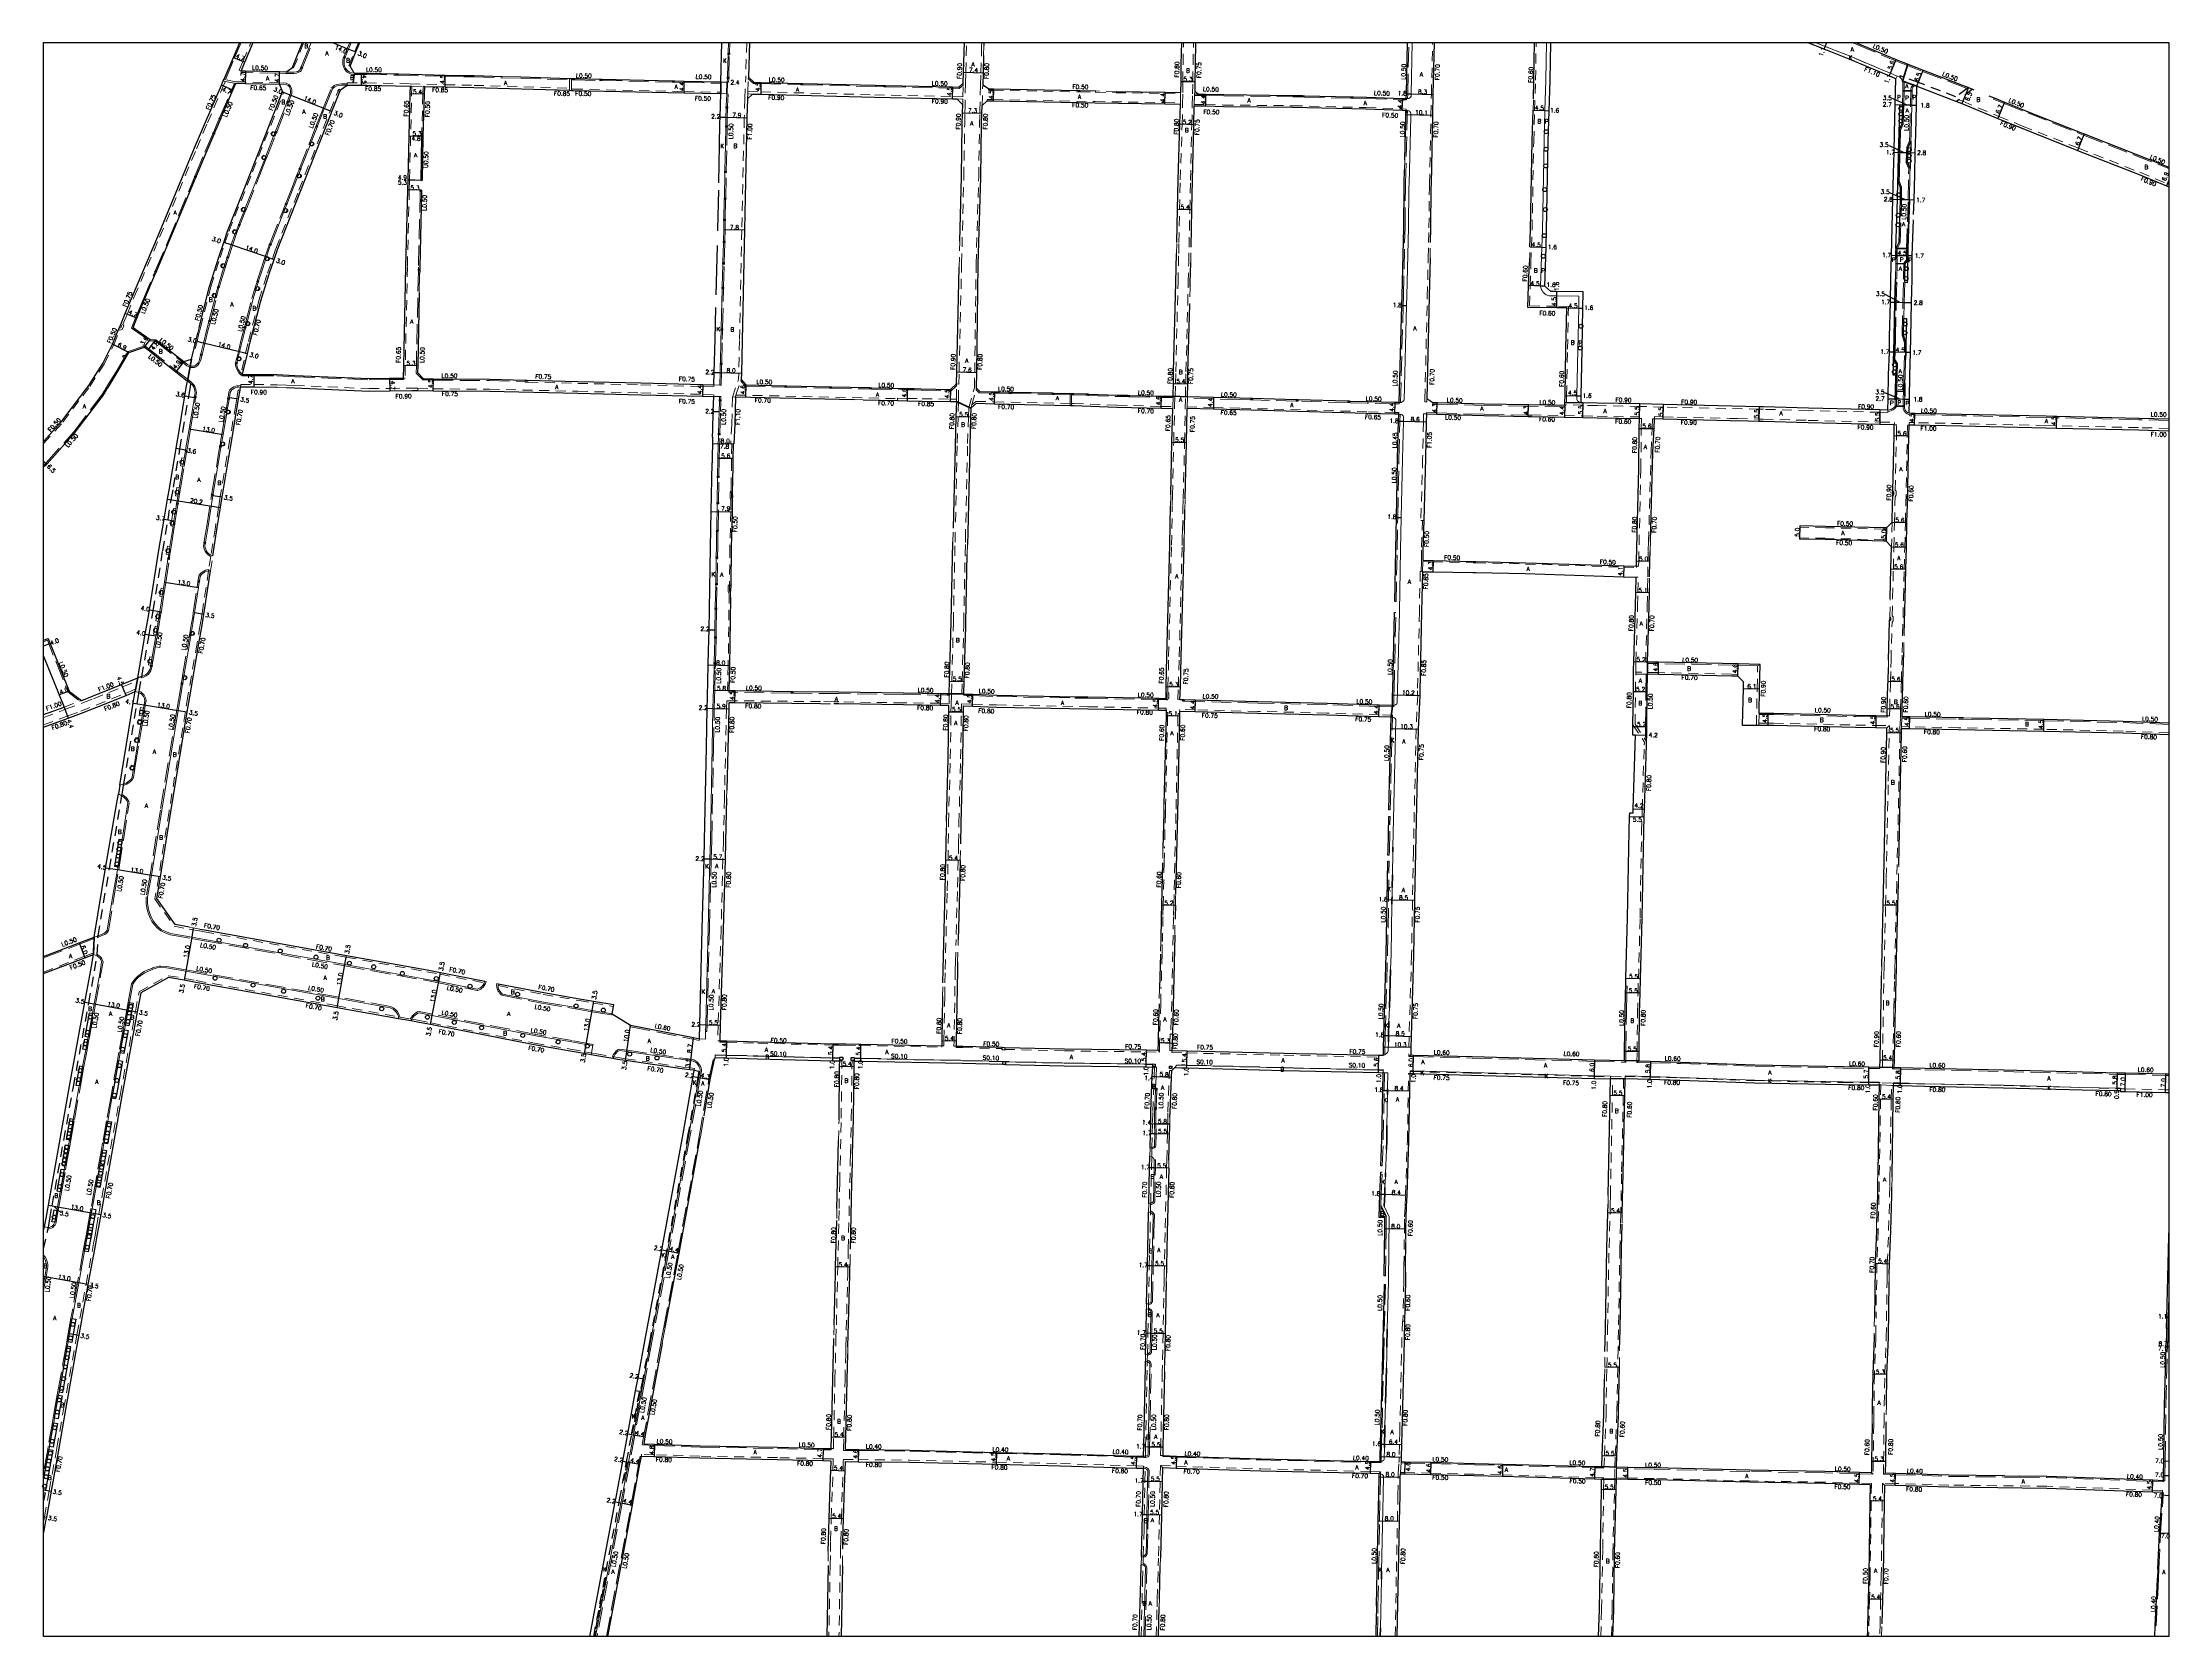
# Model space of a CAD drawing. Header units: metres. Extents: x -11200 to -10400, y -112200 to -111600.
import ezdxf

# ---------------------------------------------------------------- set-up
doc = ezdxf.new("R2010")
doc.units = ezdxf.units.M
doc.header["$LTSCALE"] = 2.5
for name, pattern in [('22320', [2.5, 1.5, -1]), ('2233000', [4, 3, -1]), ('51070', [2.5, 1.5, -1])]:
    doc.linetypes.add(name, pattern=pattern)
doc.layers.get('0').update_dxf_attribs({"color": 150, "lineweight": 50})
for name, color, linetype, lineweight in [('2101000', 177, 'Continuous', 30), ('2101001', 1, 'Continuous', 30), ('2213000', 6, 'Continuous', 9), ('2227000', 3, 'Continuous', 50), ('2232000', 4, '22320', 9), ('2233000', 62, '2233000', 9), ('2236000', 3, 'Continuous', 15), ('6165200', 3, 'Continuous', 30), ('9201100', 215, 'Continuous', 30), ('9202200', 155, 'Continuous', 60), ('9203500', 155, 'Continuous', 30)]:
    doc.layers.add(name, color=color, linetype=linetype, lineweight=lineweight)
for name, color, linetype in [('2231000', 162, 'Continuous'), ('2233300', 63, '2233000'), ('2235000', 7, 'Continuous'), ('2236100', 96, 'Continuous'), ('2238000', 11, 'Continuous'), ('5107000', 24, '51070'), ('9201500', 222, 'Continuous'), ('9201600', 215, 'Continuous'), ('9202100', 82, 'Continuous'), ('999', 7, 'Continuous')]:
    doc.layers.add(name, color=color, linetype=linetype)
doc.styles.add('Dm_Anotation', font='txt.shx', dxfattribs={"bigfont": 'pscdm.shx'})

# ---------------------------------------------------------------- blocks, each defined once
blk = doc.blocks.new('223800')
at = {"color": 0, "linetype": 'Continuous'}
blk.add_circle((0, 0), 0.75, dxfattribs=at)

msp = doc.modelspace()

# ---------------------------------------------------------------- linework, layer by layer
at = {"layer": '2101000'}
for points in [[(-11200, -111750.17), (-11193.19, -111742.56), (-11182.98, -111729.14), (-11177.7, -111720.77), (-11174.05, -111713.54), (-11171.77, -111708.06), (-11171.55, -111707.53), (-11170.98, -111706.18), (-11169.27, -111702.06), (-11166.6, -111695.44), (-11157.02, -111673), (-11143.16, -111639.66), (-11139.03, -111629.99), (-11133.06, -111616.08), (-11132.36, -111614.46), (-11132.1, -111613.85), (-11128.55, -111605.6), (-11126.18, -111600)], [(-11125.66, -111610.77), (-11124.22, -111607.43), (-11121.11, -111600)], [(-11106.37, -111609.37), (-11102.57, -111600)], [(-11084.62, -111608.95), (-11082.44, -111603.56), (-11081, -111600)], [(-10945.07, -111614.85), (-10944.64, -111600)], [(-10934.34, -111600), (-10934.71, -111613.03)], [(-10853.87, -111615.33), (-10853.78, -111611.19), (-10853.4, -111600)], [(-10846.07, -111600), (-10846.1, -111601.1)], [(-10771.7, -111600), (-10771.88, -111608.02), (-10771.96, -111614.64), (-10772.01, -111618.82)], [(-10766.4, -111600), (-10766.58, -111608.11), (-10766.66, -111614.71), (-10766.71, -111618.4)], [(-10687.05, -111621.12), (-10687.01, -111619.29), (-10686.6, -111600)], [(-10677.96, -111675.28), (-10677.83, -111669.78), (-10677.65, -111654.87), (-10677.61, -111653.16), (-10677.08, -111627.33), (-10676.92, -111619.51), (-10676.42, -111600)], [(-10639.21, -111621.35), (-10639, -111614.1), (-10638.76, -111600)], [(-10634.89, -111691.71), (-10634.42, -111677.11), (-10634.22, -111670.63), (-10633.58, -111637.21), (-10633.24, -111625.65), (-10632.9, -111614.24), (-10632.66, -111600)], [(-10502.76, -111613.61), (-10505.24, -111612.58), (-10508.92, -111611.06), (-10519.77, -111606.46), (-10529.72, -111602.51), (-10536.14, -111600)], [(-10517.9, -111600), (-10517.27, -111600.24), (-10506.33, -111604.88), (-10502.68, -111606.39), (-10500.12, -111607.45), (-10492.49, -111610.38), (-10475.47, -111616.91), (-10473.85, -111617.57), (-10473.37, -111617.76)], [(-11108.81, -111611.12), (-11106.37, -111609.37)], [(-11083.08, -111611.52), (-11084.62, -111608.95)], [(-10846.21, -111604.87), (-10846.39, -111611.38), (-10846.51, -111616.09)], [(-11166.32, -111707.32), (-11164.91, -111703.81), (-11162.26, -111697.24), (-11157.72, -111686.61), (-11157.66, -111686.47), (-11157.46, -111686.01), (-11157.4, -111685.87), (-11152.69, -111674.83), (-11142.82, -111651.09), (-11142.74, -111650.89), (-11142.55, -111650.43), (-11142.45, -111650.18), (-11138.83, -111641.49), (-11135.86, -111634.53), (-11135.8, -111634.39), (-11135.6, -111633.93), (-11135.53, -111633.76), (-11134.71, -111631.84), (-11133.57, -111629.19), (-11133.47, -111628.96), (-11133.28, -111628.5), (-11133.18, -111628.28), (-11128.74, -111617.94), (-11127.66, -111615.43)], [(-11111.26, -111615.77), (-11124.15, -111615.5), (-11127.66, -111615.43)], [(-11108.81, -111611.12), (-11111.16, -111611.07), (-11124.05, -111610.8), (-11125.66, -111610.77)], [(-11125.09, -111724.91), (-11124.73, -111723.39), (-11123.3, -111717.15), (-11122.21, -111712.66), (-11118.26, -111697.27), (-11115.07, -111687.02), (-11113.25, -111681.62), (-11111.98, -111677.85), (-11103.25, -111655.89), (-11091.81, -111626.72), (-11091.52, -111626.01), (-11088.47, -111618.45), (-11088.2, -111617.8)], [(-11111.26, -111615.77), (-11110.07, -111618.52)], [(-11088.2, -111617.8), (-11085.78, -111616.03)], [(-11085.78, -111616.03), (-11080.37, -111616.02), (-11078.47, -111616.02), (-11062.03, -111616.41)], [(-11083.08, -111611.52), (-11080.38, -111611.52), (-11078.33, -111611.52), (-11067.58, -111611.78), (-11067.25, -111611.78), (-11066.75, -111611.79), (-11066.41, -111611.8), (-11048.8, -111612.22), (-11041.85, -111612.38), (-11041.59, -111612.38), (-11041.09, -111612.4), (-11040.79, -111612.4), (-11037.94, -111612.47), (-11027.41, -111612.77)], [(-11062.03, -111616.41), (-11062.1, -111619.35), (-11062.49, -111635.12), (-11062.91, -111651.73), (-11063, -111655.48), (-11063.72, -111684.47), (-11064.5, -111721.55), (-11064.6, -111726.31)], [(-11056.63, -111616.53), (-11056.71, -111619.49), (-11057.2, -111635.26)], [(-11056.63, -111616.53), (-11048.9, -111616.71), (-11038, -111616.97), (-11002.05, -111617.99), (-11001.35, -111618.01), (-11000.8, -111618.03), (-10958.93, -111618.94), (-10945.07, -111619.24)], [(-11020.39, -111612.97), (-11002.01, -111613.49), (-11001.31, -111613.51), (-11001.18, -111613.52), (-11000.9, -111613.52), (-11000.4, -111613.54), (-10999.87, -111613.55), (-10990.74, -111613.77), (-10990.54, -111613.77), (-10990.04, -111613.79), (-10989.73, -111613.79), (-10963.38, -111614.43), (-10963.19, -111614.43), (-10962.69, -111614.44), (-10962.47, -111614.45), (-10958.83, -111614.54), (-10945.07, -111614.85)], [(-10934.71, -111613.03), (-10932.64, -111614.91)], [(-10932.64, -111614.91), (-10929.96, -111614.98), (-10914.78, -111615.37), (-10914.28, -111615.38), (-10886.98, -111616.07), (-10883.61, -111616.15), (-10883.11, -111616.16), (-10857.93, -111616.71), (-10855.53, -111616.77), (-10853.87, -111615.33)], [(-10844.28, -111617.43), (-10846.51, -111616.09)], [(-10844.28, -111617.43), (-10842.42, -111617.46), (-10810.44, -111618.1), (-10809.94, -111618.11), (-10804.14, -111618.23), (-10803.87, -111618.23)], [(-10796.3, -111618.37), (-10777.82, -111618.71), (-10772.01, -111618.82)], [(-10765.36, -111619.41), (-10766.71, -111618.4)], [(-10505.73, -111738.33), (-10505.66, -111734.08), (-10505.5, -111725.13), (-10505.18, -111716.53), (-10505.13, -111710.81), (-10504.81, -111697.7), (-10504.6, -111688.87), (-10504.46, -111680.1), (-10503.91, -111659.07), (-10503.64, -111649.29), (-10503.42, -111641.31), (-10503.23, -111634.12), (-10502.98, -111623.38), (-10502.76, -111613.61)], [(-10496.08, -111664.77), (-10495.91, -111659.29), (-10495.64, -111649.51), (-10495.43, -111641.53), (-10495.23, -111634.32), (-10494.98, -111623.56), (-10494.82, -111616.45)], [(-10494.82, -111616.45), (-10479.94, -111622.16), (-10477.91, -111622.94), (-10464.31, -111628.65), (-10455.38, -111632.25), (-10435.57, -111640.13), (-10434.36, -111640.6), (-10411.2, -111649.69), (-10400.88, -111654), (-10400, -111654.37)], [(-11141.48, -111707.31), (-11137.51, -111691.81), (-11134.08, -111680.82), (-11132.2, -111675.24), (-11130.77, -111670.98), (-11121.83, -111648.5), (-11110.18, -111618.79), (-11110.07, -111618.52)], [(-10945.83, -111652.79), (-10945.53, -111638.73), (-10945.41, -111630.31), (-10945.34, -111628.05), (-10945.07, -111619.24)], [(-10935.04, -111621.17), (-10935.24, -111628.35), (-10936.2, -111670.55), (-10937.03, -111712.18), (-10937.34, -111724.47), (-10937.41, -111726.81)], [(-10933.14, -111619.4), (-10935.04, -111621.17)], [(-10933.14, -111619.4), (-10930.08, -111619.48), (-10887.22, -111620.57), (-10858.03, -111621.21), (-10856.2, -111621.25)], [(-10856.2, -111621.25), (-10854.03, -111623.51)], [(-10855.13, -111674.75), (-10854.52, -111650.59), (-10854.19, -111630.68), (-10854.08, -111626.43), (-10854.03, -111623.51)], [(-10848.85, -111730.14), (-10848.7, -111724.23), (-10848.16, -111683.38), (-10847.22, -111650.7), (-10846.9, -111630.89), (-10846.78, -111626.62), (-10846.71, -111623.68)], [(-10846.71, -111623.68), (-10844.79, -111621.92)], [(-10844.79, -111621.92), (-10842.51, -111621.96), (-10804.2, -111622.72), (-10777.88, -111623.11), (-10772.03, -111623.2)], [(-10773.44, -111675.29), (-10773.18, -111662.8), (-10772.94, -111651.66), (-10772.24, -111630.76), (-10772.03, -111623.2)], [(-10768.07, -111677), (-10767.78, -111662.92), (-10767.54, -111651.79), (-10767.04, -111630.92), (-10766.85, -111623.78)], [(-10766.85, -111623.78), (-10762.57, -111623.87), (-10755.84, -111624.02), (-10729.84, -111624.29), (-10702.13, -111625.01), (-10688.55, -111625.47), (-10687.15, -111625.52)], [(-10765.36, -111619.41), (-10764.86, -111619.42), (-10764.59, -111619.43), (-10762.48, -111619.48), (-10755.73, -111619.62), (-10729.74, -111619.9), (-10726.39, -111619.98), (-10726.11, -111619.99), (-10725.61, -111620), (-10725.33, -111620.01), (-10707.98, -111620.46), (-10707.74, -111620.46), (-10707.24, -111620.47), (-10706.98, -111620.48), (-10701.98, -111620.61), (-10688.39, -111621.08), (-10687.69, -111621.1), (-10687.55, -111621.11), (-10687.05, -111621.12)], [(-10687.59, -111644.16), (-10687.2, -111628.14), (-10687.18, -111627.11), (-10687.17, -111626.48), (-10687.16, -111625.98), (-10687.15, -111625.53), (-10687.15, -111625.52)], [(-10640.52, -111676.92), (-10640.31, -111670.48), (-10639.68, -111637.06), (-10639.34, -111625.46)], [(-10467.75, -111620.03), (-10465.72, -111620.85), (-10461.8, -111622.43), (-10452.9, -111626.03), (-10433.2, -111633.86), (-10431.93, -111634.35), (-10400, -111646.93)], [(-11057.2, -111635.26), (-11057.7, -111635.24), (-11058.01, -111651.86), (-11057.61, -111651.87)], [(-10689.74, -111735.56), (-10688.73, -111698.96), (-10688.63, -111695.32), (-10688.03, -111669.6), (-10687.85, -111654.69), (-10687.8, -111652.91), (-10687.68, -111647.9)], [(-11057.7, -111655.61), (-11057.71, -111656.11), (-11058.42, -111684.6), (-11058.43, -111685.37), (-11058.44, -111685.87), (-11058.47, -111687.12)], [(-10946.21, -111670.91), (-10946.2, -111670.34), (-10945.89, -111655.63)], [(-10497.75, -111739.54), (-10497.66, -111734.22), (-10497.5, -111725.31), (-10497.28, -111716.74), (-10497.13, -111711.01), (-10496.82, -111697.89), (-10496.6, -111689.03), (-10496.56, -111680.22), (-10496.14, -111666.77)], [(-10946.8, -111694.95), (-10946.33, -111676.41)], [(-10774.85, -111733.11), (-10774.73, -111728.34), (-10774.63, -111723.89), (-10773.75, -111690.27), (-10773.53, -111679.39)], [(-10678.1, -111681.1), (-10678.43, -111695.58), (-10679.33, -111734.09)], [(-10856.42, -111728.52), (-10856.3, -111723.94), (-10855.38, -111684.6)], [(-10768.4, -111691.93), (-10768.36, -111690.4), (-10768.2, -111682.95)], [(-10627.37, -111736.65), (-10627.36, -111736.36), (-10627.35, -111735.46), (-10627.29, -111732.88), (-10626.94, -111715.4), (-10626.66, -111699.92), (-10630.55, -111699.87), (-10641.25, -111699.73), (-10640.99, -111691.51), (-10640.71, -111682.74)], [(-11058.62, -111694.17), (-11059.2, -111721.67), (-11059.25, -111724.21)], [(-10632.68, -111693.74), (-10634.89, -111691.71)], [(-10621.24, -111735.61), (-10621.2, -111733), (-10620.84, -111715.52), (-10620.57, -111700.03), (-10620.46, -111693.9), (-10630.47, -111693.77), (-10632.68, -111693.74)], [(-10947.66, -111728.89), (-10947.54, -111724.2), (-10947.22, -111711.7), (-10946.92, -111699.72)], [(-10769.45, -111733.36), (-10769.34, -111728.47), (-10769.23, -111724.02), (-10768.57, -111698.55)], [(-11166.32, -111707.32), (-11159.93, -111711.75), (-11157.73, -111711.95), (-11147.22, -111720.1)], [(-11147.22, -111720.1), (-11144.38, -111719.15), (-11143.39, -111715.1), (-11142.73, -111712.41), (-11142.01, -111709.44)], [(-11200, -111759.47), (-11199.59, -111759.44), (-11199.37, -111759.22), (-11199.23, -111759.08), (-11198.88, -111758.73), (-11198.73, -111758.56), (-11188.17, -111746.71), (-11177.64, -111732.85), (-11176.32, -111730.71), (-11176.16, -111730.45), (-11175.9, -111730.03), (-11175.75, -111729.8), (-11171.95, -111723.62), (-11167.89, -111716.66), (-11162.02, -111714.68), (-11160.7, -111715.72), (-11150.25, -111723.95), (-11145.84, -111727.43)], [(-11164.57, -111839.17), (-11161.73, -111822.69), (-11160.57, -111815.94), (-11160.19, -111813.57), (-11156.6, -111791.13), (-11154.61, -111779.37), (-11153.4, -111771.84), (-11152.54, -111767.15), (-11150.12, -111752.75), (-11149.02, -111746.18), (-11146.81, -111733.05), (-11146.17, -111729.26), (-11145.84, -111727.43)], [(-11136.31, -111793.24), (-11134.66, -111782.56), (-11133.45, -111775.05), (-11132.81, -111771.04), (-11132.71, -111770.43), (-11130.3, -111756.08), (-11129.2, -111749.52), (-11126.99, -111736.4), (-11126.6, -111734.14), (-11126.04, -111730.8), (-11125.84, -111729.6)], [(-11125.84, -111729.6), (-11120.9, -111729.64), (-11112.27, -111729.72), (-11112.08, -111729.73)], [(-11125.09, -111724.91), (-11124.59, -111724.91), (-11120.86, -111724.94), (-11112.17, -111725.02), (-11105.39, -111725.29), (-11077.44, -111726.48), (-11069.77, -111726.38), (-11065.1, -111726.31), (-11064.6, -111726.31)], [(-11108.59, -111729.87), (-11105.56, -111729.99), (-11077.5, -111731.18), (-11069.71, -111731.07), (-11061.21, -111730.96), (-11059.15, -111730.99), (-11053.32, -111731.08), (-11032.2, -111731.27), (-10998.88, -111732.04), (-10975.23, -111732.62), (-10951.95, -111733.17), (-10947.77, -111733.25)], [(-11059.25, -111724.21), (-11057.05, -111726.53), (-11053.27, -111726.58), (-11032.15, -111726.77), (-11018.73, -111727.08), (-11017.98, -111727.1), (-10998.94, -111727.54), (-10975.2, -111728.11), (-10951.82, -111728.77), (-10947.66, -111728.89)], [(-10937.41, -111726.81), (-10935.66, -111728.86), (-10921.11, -111729.18), (-10920.92, -111729.19), (-10920.42, -111729.2), (-10920.24, -111729.2), (-10904.19, -111729.56), (-10904.04, -111729.57), (-10903.54, -111729.58), (-10903.39, -111729.58), (-10889.21, -111729.9), (-10888.98, -111729.9), (-10888.48, -111729.92), (-10888.22, -111729.92), (-10874.89, -111730.22), (-10873.16, -111730.26), (-10873.02, -111730.26), (-10872.52, -111730.27), (-10872.36, -111730.28), (-10869.71, -111730.34), (-10858.61, -111730.58)], [(-10858.61, -111730.58), (-10856.42, -111728.52)], [(-10848.85, -111730.14), (-10847.62, -111731.31), (-10842.12, -111731.45), (-10840.21, -111731.49), (-10836.65, -111731.57), (-10836.46, -111731.57), (-10835.96, -111731.58), (-10835.78, -111731.59), (-10820.37, -111731.92), (-10820.23, -111731.93), (-10819.73, -111731.94), (-10819.59, -111731.94), (-10813.57, -111732.07), (-10813.07, -111732.08), (-10812.15, -111732.1), (-10807.58, -111732.28), (-10807.41, -111732.28), (-10806.91, -111732.3), (-10806.73, -111732.31), (-10795.88, -111732.72), (-10792.36, -111732.79), (-10791.97, -111732.8), (-10791.47, -111732.81), (-10791.13, -111732.82), (-10779.2, -111733.06), (-10774.85, -111733.11)], [(-10948.16, -111748.58), (-10948.09, -111745.83), (-10947.92, -111738.87), (-10947.77, -111733.25)], [(-10939.62, -111733.37), (-10939.87, -111743.67), (-10940.22, -111751.1), (-10940.42, -111751.1), (-10940.56, -111756.5), (-10940.57, -111757.5), (-10940.69, -111766.82)], [(-10939.62, -111733.37), (-10894.75, -111734.38)], [(-10891.51, -111734.45), (-10878.56, -111734.74), (-10874.99, -111734.82), (-10869.34, -111734.95), (-10858.7, -111735.08), (-10856.39, -111735.11)], [(-10856.39, -111735.11), (-10856.56, -111740.84), (-10856.89, -111751.76), (-10857.62, -111782.8)], [(-10850.97, -111737.6), (-10851.07, -111741), (-10851.39, -111751.91), (-10852.15, -111784.43), (-10852.24, -111788.96)], [(-10850.97, -111737.6), (-10848.83, -111735.79), (-10842.23, -111735.95), (-10813.55, -111736.58), (-10813.05, -111736.59), (-10812.3, -111736.6), (-10795.96, -111737.22), (-10779.28, -111737.66), (-10774.95, -111737.71)], [(-10775.69, -111770.37), (-10775.25, -111750.38), (-10774.95, -111737.71)], [(-10770.27, -111771.73), (-10769.75, -111750.51), (-10769.49, -111737.76)], [(-10689.86, -111739.95), (-10691.35, -111739.92), (-10701.87, -111739.65), (-10749.76, -111738.29), (-10759.68, -111738.02), (-10769.49, -111737.76)], [(-10689.74, -111735.56), (-10691.24, -111735.52), (-10701.75, -111735.25), (-10708.2, -111735.07), (-10708.38, -111735.06), (-10708.88, -111735.05), (-10709.01, -111735.04), (-10727.73, -111734.51), (-10727.88, -111734.51), (-10728.38, -111734.49), (-10728.49, -111734.49), (-10744.81, -111734.03), (-10744.98, -111734.02), (-10745.48, -111734.01), (-10745.75, -111734), (-10749.63, -111733.89), (-10759.56, -111733.62), (-10769.45, -111733.36)], [(-10677.07, -111735.57), (-10679.33, -111734.09)], [(-10627.37, -111736.65), (-10641.03, -111736.42), (-10657.68, -111736.15), (-10675.4, -111735.62), (-10677.07, -111735.57)], [(-10505.73, -111738.33), (-10508.73, -111738.28), (-10535.6, -111737.63), (-10552.6, -111737.16), (-10554.25, -111737.12), (-10585.03, -111736.44), (-10590.24, -111736.31), (-10599.17, -111736.05), (-10615.03, -111735.76), (-10620.42, -111735.63), (-10621.24, -111735.61)], [(-10691.39, -111810.44), (-10691, -111790.89), (-10690.76, -111778.75), (-10690.35, -111758.12), (-10690.32, -111756.74), (-10689.93, -111742.52), (-10689.86, -111739.95)], [(-10679.46, -111739.8), (-10679.53, -111742.81), (-10679.84, -111756.56), (-10680.49, -111779.96), (-10680.8, -111791.09), (-10680.87, -111794.83)], [(-10679.46, -111739.8), (-10675.53, -111739.92), (-10657.75, -111740.45), (-10641.11, -111740.72), (-10640.04, -111740.75), (-10627.44, -111741.05), (-10620.56, -111741.13), (-10615.25, -111741.26), (-10599.3, -111741.55)], [(-10600.4, -111797.13), (-10600.35, -111795.26), (-10599.57, -111760.38), (-10599.38, -111745.24), (-10599.3, -111741.55)], [(-10595.15, -111787.86), (-10594.21, -111754.14), (-10593.78, -111745.24), (-10593.61, -111741.71)], [(-10565.18, -111742.38), (-10585.16, -111741.93), (-10590.37, -111741.81), (-10593.61, -111741.71)], [(-10503.34, -111743.87), (-10508.81, -111743.78), (-10535.74, -111743.13), (-10552.75, -111742.66), (-10554.37, -111742.62), (-10562.42, -111742.44)], [(-10504.17, -111780.6), (-10504, -111773.58), (-10503.94, -111770.69), (-10503.89, -111768.8), (-10503.44, -111747.98), (-10503.34, -111743.87)], [(-10499.62, -111822.68), (-10499.26, -111809.11), (-10499, -111798.26), (-10498.8, -111790.01), (-10498.57, -111780.73), (-10498.4, -111773.71), (-10497.84, -111748.11), (-10497.75, -111744.04)], [(-10400, -111741.73), (-10411.34, -111741.47), (-10442.2, -111740.74), (-10446.21, -111740.64), (-10477.94, -111739.96), (-10495.6, -111739.59), (-10497.75, -111739.54)], [(-10400, -111746.24), (-10411.45, -111745.97), (-10442.3, -111745.24), (-10446.32, -111745.14), (-10478.03, -111744.46), (-10495.7, -111744.09), (-10497.75, -111744.04)], [(-10948.16, -111748.58), (-10948.39, -111758.2)], [(-10950.12, -111846.25), (-10949.81, -111834.26), (-10949.67, -111828.85), (-10949.53, -111821.08), (-10948.96, -111789.97), (-10948.72, -111776.47), (-10948.39, -111758.2)], [(-10940.74, -111770.53), (-10940.76, -111772.24), (-10940.82, -111776.61), (-10941.16, -111790.27), (-10941.37, -111804.15), (-10941.4, -111806.56)], [(-10777.49, -111846.87), (-10777.44, -111844.67), (-10777.4, -111842.46), (-10777.16, -111831.12), (-10776.1, -111789.17), (-10775.78, -111774.37)], [(-10770.56, -111783.71), (-10770.37, -111775.74)], [(-10772.24, -111847.39), (-10772.1, -111842.57), (-10771.76, -111831.24), (-10770.7, -111789.3), (-10770.63, -111786.49)], [(-10506.32, -111782.69), (-10507.12, -111782.67), (-10529.23, -111782.13), (-10538.92, -111781.98)], [(-10506.32, -111782.69), (-10504.17, -111780.6)], [(-10859.07, -111845.19), (-10858.94, -111840.35), (-10858.32, -111818.19), (-10857.72, -111788.01)], [(-10853.57, -111845.21), (-10853.44, -111840.51), (-10852.86, -111819.67), (-10852.83, -111818.3), (-10852.31, -111792.6)], [(-10595.45, -111801.18), (-10595.35, -111795.34), (-10595.24, -111791.4)], [(-10506.44, -111787.69), (-10507.24, -111787.67), (-10529.33, -111787.13), (-10539, -111786.98)], [(-10506.44, -111787.69), (-10504.4, -111789.88)], [(-10504.87, -111809.43), (-10504.86, -111808.97), (-10504.6, -111798.13), (-10504.4, -111789.88)], [(-11144.99, -111846.24), (-11141.53, -111826.17), (-11140.35, -111819.29), (-11139.94, -111816.76), (-11139.71, -111815.27), (-11137.17, -111798.81)], [(-10680.96, -111799.18), (-10681.27, -111814.34), (-10681.95, -111844.01), (-10681.98, -111845.74), (-10682.6, -111858.45), (-10683.62, -111904.61), (-10683.94, -111922.82), (-10684.31, -111943.53), (-10685.24, -111974.1), (-10685.25, -111974.41), (-10685.31, -111978.21), (-10685.35, -111981.11)], [(-10680.96, -111799.18), (-10677.11, -111799.24), (-10662.01, -111799.46), (-10660.88, -111799.48), (-10642.27, -111799.89), (-10605.31, -111801.08), (-10600.5, -111801.23)], [(-10680.87, -111794.83), (-10676.99, -111794.94), (-10661.9, -111795.36), (-10660.83, -111795.38), (-10642.13, -111795.8), (-10605.18, -111796.98), (-10600.4, -111797.13)], [(-10601.76, -111860.74), (-10601.73, -111857.59), (-10601.72, -111856.8), (-10601.57, -111844.36), (-10601.47, -111836.14), (-10601.41, -111833.06), (-10600.77, -111811.98), (-10600.64, -111806.99), (-10600.5, -111801.23)], [(-10941.44, -111808.95), (-10941.82, -111834.46), (-10942.06, -111844.06)], [(-10596.21, -111833.21), (-10595.68, -111812.23), (-10595.54, -111807.13), (-10595.51, -111805.42)], [(-10692.26, -111849.53), (-10692.18, -111845.54), (-10692.15, -111843.79), (-10691.47, -111814.54)], [(-10505.48, -111832.45), (-10505.09, -111817.77), (-10505.07, -111816.91)], [(-10553.88, -111834.11), (-10562.16, -111833.93), (-10592.05, -111833.3), (-10596.21, -111833.21)], [(-10554.25, -111852.46), (-10554.06, -111843.29), (-10553.88, -111834.11)], [(-10500.43, -111853.82), (-10500.38, -111850.9), (-10500.12, -111841.92), (-10500.09, -111840.58), (-10499.8, -111829.61)], [(-11185.76, -111847.7), (-11185.59, -111847.63), (-11181.61, -111846.06), (-11170.64, -111841.61)], [(-11170.64, -111841.61), (-11164.57, -111839.17)], [(-10599.42, -111983.33), (-10599.38, -111979.73), (-10599.21, -111965.27), (-10599.01, -111957.85), (-10598.86, -111952.51), (-10598.25, -111929.65), (-10597.68, -111896.99), (-10597.51, -111891.5), (-10597.42, -111888.55), (-10596.67, -111864.49), (-10596.63, -111863.1), (-10596.56, -111860.87), (-10596.53, -111857.63), (-10596.37, -111844.42), (-10596.29, -111837.81)], [(-10560.44, -111856.91), (-10560.16, -111843.17), (-10560.11, -111840.63), (-10562.26, -111838.53), (-10564.69, -111838.48), (-10592.14, -111837.89), (-10596.29, -111837.81)], [(-10506.03, -111853.42), (-10505.97, -111850.79), (-10505.72, -111841.77), (-10505.68, -111840.44), (-10505.55, -111835.24)], [(-11200, -111857.68), (-11190.8, -111854.28), (-11185.76, -111852.43), (-11179.99, -111850.15), (-11168.9, -111845.76), (-11165.55, -111844.35)], [(-11200, -111852.99), (-11192.32, -111850.16)], [(-11171.33, -111879.49), (-11166.26, -111848.63), (-11165.65, -111844.96), (-11165.55, -111844.35)], [(-11145.03, -111933.02), (-11150.47, -111932), (-11157.41, -111922.2), (-11155.96, -111914.09), (-11152.11, -111889.54), (-11145.93, -111851.97), (-11144.99, -111846.24)], [(-10953.11, -111975.03), (-10952.98, -111969.69), (-10952.09, -111933.63), (-10951.39, -111907.27), (-10951.21, -111900.35), (-10950.52, -111865.23), (-10950.23, -111850.58), (-10950.13, -111846.83), (-10950.12, -111846.25)], [(-10942.08, -111848.56), (-10942.13, -111850.79), (-10942.86, -111881.39)], [(-10907.56, -111848.88), (-10939.79, -111848.6), (-10942.08, -111848.56)], [(-10859.07, -111845.19), (-10859.57, -111845.18), (-10862.45, -111845.12), (-10876.26, -111844.87), (-10900.67, -111844.56), (-10917.97, -111844.46), (-10918.47, -111844.45), (-10939.72, -111844.1), (-10942.06, -111844.06)], [(-10859.21, -111849.56), (-10862.53, -111849.52), (-10876.3, -111849.37), (-10900.69, -111848.99), (-10902.58, -111848.96)], [(-10860.14, -111893.12), (-10859.5, -111869.6), (-10859.24, -111851.89), (-10859.21, -111849.56)], [(-10854.77, -111901.63), (-10854.66, -111893.89), (-10854, -111869.71), (-10853.74, -111851.97), (-10853.71, -111849.71)], [(-10853.71, -111849.71), (-10850.37, -111849.83), (-10841.32, -111850.17), (-10806.9, -111850.84), (-10780.36, -111851.32), (-10777.45, -111851.37)], [(-10853.57, -111845.21), (-10853.07, -111845.23), (-10850.2, -111845.34), (-10841.18, -111845.67), (-10811.75, -111846.25), (-10806.9, -111846.34), (-10780.28, -111846.82), (-10777.99, -111846.87), (-10777.49, -111846.87)], [(-10692.26, -111849.53), (-10697.22, -111849.38), (-10716.82, -111848.79), (-10742.92, -111848.14), (-10766.39, -111847.54), (-10770.64, -111847.43), (-10771.14, -111847.42), (-10772.24, -111847.39)], [(-10777.45, -111851.37), (-10777.47, -111852.17), (-10777.5, -111853.45), (-10778.27, -111886.67)], [(-10772.37, -111851.79), (-10772.38, -111852.59), (-10772.4, -111853.56), (-10773.15, -111890.21), (-10773.87, -111920.71)], [(-10692.8, -111853.92), (-10697.35, -111853.78), (-10716.94, -111853.19), (-10743.03, -111852.54), (-10766.51, -111851.94), (-10772.37, -111851.79)], [(-10693.57, -111888.86), (-10692.9, -111858.23), (-10692.8, -111853.92)], [(-10560.44, -111856.91), (-10555.24, -111856.95), (-10554.34, -111856.96), (-10551, -111856.98), (-10548.79, -111857), (-10517.9, -111857.73), (-10510.35, -111857.85), (-10506.11, -111857.92)], [(-10554.25, -111852.46), (-10550.97, -111852.48), (-10548.72, -111852.5), (-10517.81, -111853.23), (-10510.27, -111853.35), (-10506.03, -111853.42)], [(-10508.05, -111947.75), (-10507.51, -111924.71), (-10507.26, -111914.35), (-10506.51, -111878.05), (-10506.15, -111859.71), (-10506.11, -111857.92)], [(-10501.66, -111909.49), (-10501.01, -111878.16), (-10500.65, -111859.81), (-10500.62, -111858.32)], [(-10400, -111860.57), (-10417.25, -111860.02), (-10447.08, -111859.31), (-10479.25, -111858.71), (-10497.64, -111858.37), (-10500.62, -111858.32)], [(-10477.31, -111854.25), (-10479.15, -111854.21), (-10497.55, -111853.87), (-10500.43, -111853.82)], [(-10400, -111856.15), (-10417.16, -111855.52), (-10447.01, -111854.82), (-10474.14, -111854.31)], [(-10601.66, -111889.92), (-10601.61, -111888.42), (-10600.76, -111860.74), (-10601.76, -111860.74)], [(-11181.01, -111936.73), (-11176.69, -111910.73), (-11172.44, -111886.23), (-11171.88, -111882.87)], [(-10942.93, -111884.57), (-10943.31, -111900.74), (-10943.49, -111907.48), (-10944.19, -111933.89), (-10945.28, -111969.88), (-10945.46, -111975.75)], [(-10778.31, -111888.65), (-10778.35, -111890.1), (-10778.66, -111903.22)], [(-10604.92, -111983.24), (-10604.88, -111979.67), (-10604.71, -111965.18), (-10604.51, -111957.7), (-10604.44, -111955.21), (-10604.36, -111952.36), (-10603.74, -111929.51), (-10603.18, -111896.87), (-10603, -111891.33), (-10602.96, -111889.94), (-10601.66, -111889.92)], [(-10861.52, -111953.91), (-10861.43, -111948.9), (-10860.65, -111919.26), (-10860.34, -111907.77), (-10860.18, -111895.62)], [(-10693.94, -111905.91), (-10693.92, -111904.41), (-10693.63, -111891.4)], [(-10854.94, -111907.92), (-10855.25, -111919.55), (-10855.73, -111937.73)], [(-10778.79, -111908.77), (-10779.16, -111924.71), (-10779.26, -111928.96), (-10779.46, -111938.34)], [(-10695.66, -111981.18), (-10695.61, -111978.05), (-10695.55, -111974.2), (-10695.53, -111973.78), (-10694.6, -111943.34), (-10694.24, -111922.64), (-10693.98, -111908.15)], [(-10502.48, -111944.99), (-10502.01, -111924.84), (-10501.81, -111916.56)], [(-10773.96, -111924.83), (-10774.06, -111929.08), (-10774.08, -111930)], [(-11200, -111944.04), (-11186.66, -111938.9), (-11181.01, -111936.73)], [(-11141.15, -111933.75), (-11139.5, -111934.06), (-11086.58, -111943.53), (-11085.97, -111943.63), (-11055.62, -111949.08), (-11050.6, -111950.06), (-11033.91, -111953.31)], [(-10774.21, -111936.02), (-10774.9, -111967.95), (-10775.08, -111973.07), (-10775.09, -111973.34), (-10775.2, -111976.75), (-10775.3, -111979.47)], [(-11200, -111950.47), (-11184.5, -111944.5), (-11181.24, -111943.25)], [(-11199.64, -112045.72), (-11199.08, -112042.48), (-11198.21, -112037.62), (-11190.24, -111992.88), (-11184.43, -111961.22), (-11182.23, -111949.23), (-11181.24, -111943.25)], [(-10855.96, -111946.18), (-10856.03, -111949.04), (-10856.48, -111975.77), (-10856.51, -111977.79)], [(-10779.57, -111943.2), (-10779.93, -111956.11)], [(-10994.44, -112200), (-10984.84, -112149.3), (-10984.66, -112148.32), (-10982.02, -112134), (-10980.13, -112123.72), (-10977.15, -112107.5), (-10976.25, -112102.63), (-10973.72, -112088.86), (-10967.27, -112054.45), (-10959.24, -112010.74), (-10955.48, -111989.2), (-10955.08, -111986.88), (-10956.72, -111986.7), (-10958.83, -111986.47), (-10980.97, -111983.25), (-10984.02, -111982.8), (-10985.74, -111982.5), (-10992.46, -111981.29), (-10993.87, -111981.04), (-10996.47, -111980.57), (-11001.74, -111979.63), (-11015.4, -111977.3), (-11054.43, -111969.69), (-11059.32, -111968.73), (-11061.75, -111968.3), (-11066.36, -111967.47), (-11089.51, -111963.32), (-11090.07, -111963.22), (-11142.74, -111953.8), (-11147.15, -111952.97), (-11152.96, -111951.99), (-11163.47, -111957.78), (-11164.76, -111964.82), (-11170.56, -111996.43), (-11178.52, -112041.14), (-11179.38, -112045.94), (-11179.94, -112049.15), (-11180.52, -112052.18), (-11183.32, -112067.54), (-11186.78, -112086.53), (-11187.37, -112089.76), (-11191.79, -112114.61), (-11194.33, -112129.16), (-11197.21, -112145.25), (-11198.98, -112155.15), (-11199.25, -112156.65), (-11200, -112160.84)], [(-11028.86, -111954.3), (-11011.77, -111957.63), (-10998.3, -111959.93), (-10993.03, -111960.87), (-10985.4, -111962.13)], [(-10508.74, -111985.64), (-10508.69, -111982.97), (-10508.16, -111952.5), (-10508.13, -111951.34)], [(-10502.89, -111963.46), (-10502.66, -111952.61), (-10502.57, -111948.71)], [(-10985.99, -111965.58), (-10985.52, -111962.82), (-10985.4, -111962.13)], [(-10861.6, -111959.15), (-10861.88, -111975.68), (-10861.91, -111977.68)], [(-10780.09, -111961.85), (-10780.27, -111968.37), (-10780.5, -111976.56), (-10780.58, -111979.29)], [(-10985.99, -111965.58), (-10979.03, -111969.89)], [(-10979.03, -111969.89), (-10955.39, -111974.58), (-10953.11, -111975.03)], [(-10503.35, -111985.79), (-10503.29, -111983.07), (-10502.96, -111966.92)], [(-10945.46, -111975.75), (-10942.81, -111975.83), (-10931.1, -111976.17), (-10902.77, -111976.88), (-10900.73, -111976.93)], [(-10898.06, -111976.89), (-10893.14, -111977.03), (-10892.33, -111977.04), (-10861.91, -111977.68)], [(-10856.51, -111977.79), (-10853.92, -111977.84), (-10839.16, -111978.21), (-10838.16, -111978.24), (-10815.74, -111978.8), (-10784.88, -111979.22), (-10780.58, -111979.29)], [(-10951.41, -112004.05), (-10949.08, -111990.31), (-10947.41, -111982.79), (-10947.25, -111982.1)], [(-10947.25, -111982.1), (-10942.99, -111982.23), (-10931.23, -111982.57), (-10902.93, -111983.28), (-10900.3, -111983.34)], [(-10900.57, -112005.49), (-10900.56, -112004.9), (-10900.35, -111985.3), (-10900.3, -111983.34)], [(-10895.48, -112018.41), (-10895.16, -112005.17), (-10894.95, -111985.44), (-10894.9, -111983.38)], [(-10894.9, -111983.38), (-10893.27, -111983.43), (-10892.43, -111983.44), (-10854.05, -111984.24), (-10838.96, -111984.62), (-10837.96, -111984.65), (-10815.88, -111985.2), (-10784.99, -111985.62), (-10782.52, -111985.66)], [(-10783.5, -112016.07), (-10783.38, -112010.61), (-10783.26, -112006.92), (-10783.25, -112006.56), (-10783.19, -112002.38), (-10782.66, -111989.14), (-10782.52, -111985.66)], [(-10775.36, -111986.94), (-10774.17, -111985.88)], [(-10775.3, -111979.47), (-10769.56, -111979.6), (-10733.07, -111980.48), (-10724.04, -111980.65)], [(-10774.17, -111985.88), (-10771.67, -111985.95), (-10769.73, -111986), (-10733.2, -111986.97), (-10697.52, -111987.75), (-10695.77, -111987.78)], [(-10720.96, -111980.7), (-10697.38, -111981.15), (-10695.66, -111981.18)], [(-10685.35, -111981.11), (-10684.33, -111981.14), (-10662.22, -111981.67), (-10616.17, -111982.93), (-10604.92, -111983.24)], [(-10599.42, -111983.33), (-10595.13, -111983.45), (-10583.8, -111983.76), (-10555.84, -111984.78), (-10522.49, -111985.46), (-10513.03, -111985.59), (-10508.74, -111985.64)], [(-10503.35, -111985.79), (-10500.95, -111985.86), (-10491.77, -111986.13), (-10462.09, -111986.73), (-10432.51, -111987.5), (-10419.34, -111987.8), (-10416.27, -111987.87), (-10401.11, -111988.21), (-10400, -111988.24)], [(-10776.02, -112004.52), (-10775.99, -112002.58), (-10775.46, -111989.43), (-10775.36, -111986.94)], [(-10696.58, -112022.82), (-10696.23, -112013.07), (-10695.89, -111994.48), (-10695.77, -111987.78)], [(-10687.21, -112050.31), (-10687.16, -112046.56), (-10687.11, -112042.01), (-10686.91, -112038.09), (-10686.76, -112033.86), (-10686.04, -112013.37), (-10685.7, -111994.67), (-10685.58, -111988.11)], [(-10685.58, -111988.11), (-10684.5, -111988.14), (-10662.46, -111988.66), (-10616.36, -111989.93), (-10610.15, -111990.1)], [(-10611, -112034.01), (-10610.26, -111996.21), (-10610.15, -111990.1)], [(-10605.73, -112040.65), (-10605.4, -112025.88), (-10604.77, -111996.33), (-10604.64, -111989.99)], [(-10604.64, -111989.99), (-10595.32, -111990.25), (-10584.02, -111990.56), (-10556.02, -111991.58), (-10522.6, -111992.26), (-10513.1, -111992.29), (-10509.02, -111992.3)], [(-10509.02, -111992.3), (-10509.11, -111997.64), (-10509.58, -112026.12)], [(-10504.19, -112026.92), (-10503.71, -111997.73), (-10503.62, -111992.61)], [(-10503.62, -111992.61), (-10501.15, -111992.65), (-10491.94, -111992.83), (-10462.24, -111993.43), (-10432.61, -111994.2), (-10419.49, -111994.5), (-10418.24, -111994.53)], [(-10418.24, -111994.53), (-10418.25, -111994.83), (-10416.43, -111994.87), (-10401.27, -111995.21), (-10400, -111995.24)], [(-10776.41, -112020.74), (-10776.18, -112010.77), (-10776.12, -112008.73), (-10776.06, -112007.05)], [(-10966.02, -112083.65), (-10960.78, -112055.66), (-10952.82, -112012.36)], [(-10901.36, -112038.9), (-10901.13, -112028.98), (-10900.76, -112013.29)], [(-10896.31, -112054.18), (-10895.73, -112029.24), (-10895.55, -112021.61)], [(-10783.98, -112036.97), (-10783.67, -112023.6), (-10783.57, -112019.18)], [(-10776.47, -112023.76), (-10777.02, -112047.97), (-10777.29, -112060.52), (-10777.34, -112063.16)], [(-10695.38, -112064.23), (-10695.16, -112046.46), (-10695.11, -112042.35), (-10697.27, -112042.34), (-10697.11, -112037.94), (-10696.96, -112033.5), (-10696.66, -112025.24)], [(-10509.62, -112028.54), (-10509.71, -112033.75), (-10510.01, -112044.28)], [(-10505.23, -112063.68), (-10505.17, -112059.72), (-10504.69, -112047.21), (-10504.31, -112033.83), (-10504.26, -112030.88)], [(-10784.79, -112074.8), (-10784.48, -112060.37), (-10784.22, -112047.65), (-10784.05, -112040.12)], [(-10612.25, -112092.68), (-10612.1, -112084.43), (-10611.52, -112053.67), (-10611.13, -112040.53), (-10611.06, -112037.28)], [(-11200, -112045.74), (-11199.64, -112045.72)], [(-10902.4, -112082.7), (-10901.92, -112063.63), (-10901.86, -112060.89), (-10901.46, -112043.43)], [(-10606.73, -112091.93), (-10606.6, -112084.59), (-10606.02, -112053.98), (-10605.82, -112044.74)], [(-10510.08, -112046.84), (-10510.09, -112047.16), (-10510.57, -112059.51), (-10510.72, -112071.53), (-10510.82, -112079.63)], [(-10400.84, -112084.05), (-10400.74, -112079.81), (-10400.11, -112054.66), (-10400.02, -112049.26), (-10400, -112048.07)], [(-10687.33, -112060.64), (-10687.22, -112051.81)], [(-10897.21, -112091.01), (-10896.53, -112063.89), (-10896.46, -112061.01), (-10896.44, -112059.84)], [(-10777.41, -112066.46), (-10777.82, -112085.91), (-10778.07, -112097.92)], [(-10687.36, -112062.81), (-10687.4, -112066.54), (-10687.73, -112081.28), (-10688.03, -112094.31), (-10688.73, -112122.98), (-10688.84, -112127.75), (-10688.95, -112132.47), (-10688.99, -112134.18)], [(-10506.31, -112112.82), (-10506.1, -112101.38), (-10505.59, -112087.52), (-10505.27, -112066.45)], [(-10695.43, -112067.53), (-10696.02, -112093.94), (-10696.72, -112122.59), (-10696.84, -112127.56), (-10696.95, -112132.28), (-10696.99, -112134.16)], [(-10785.19, -112093.8), (-10785.02, -112085.76), (-10784.83, -112076.7)], [(-10967.12, -112089.51), (-10967.17, -112089.74), (-10973.64, -112124.91), (-10974.11, -112127.44), (-10970.03, -112127.59), (-10952.88, -112128.22), (-10923.73, -112128.78), (-10906.59, -112129.2), (-10903.49, -112129.27)], [(-10903.49, -112129.27), (-10903.39, -112124.84), (-10902.91, -112103.19), (-10902.53, -112087.9)], [(-10510.91, -112086.59), (-10510.92, -112087.4), (-10511.4, -112101.25), (-10511.62, -112113.31), (-10511.66, -112116.22)], [(-10402.03, -112141.36), (-10402, -112139.35), (-10401.91, -112133.94), (-10401.63, -112112.92), (-10401.01, -112090.81), (-10400.94, -112087.89)], [(-10898.1, -112129.55), (-10898.1, -112129.4), (-10898.09, -112129.15), (-10898, -112124.96), (-10897.52, -112103.44), (-10897.27, -112093.6)], [(-10785.93, -112132.19), (-10785.86, -112128.54), (-10785.28, -112098.29), (-10785.24, -112096.39)], [(-10607.15, -112115.14), (-10606.85, -112098.77)], [(-10778.12, -112100.39), (-10778.66, -112128.68), (-10778.72, -112131.92)], [(-10613.42, -112136.03), (-10613.26, -112131.85), (-10612.67, -112116.32), (-10612.43, -112103.01)], [(-10607.93, -112136.33), (-10607.77, -112132.06), (-10607.19, -112116.96)], [(-10511.7, -112119.95), (-10511.87, -112134), (-10511.92, -112138.44)], [(-10506.63, -112138.59), (-10506.57, -112134.06), (-10506.4, -112119.53)], [(-10898.1, -112129.55), (-10893.27, -112129.62), (-10873.97, -112129.91), (-10841.19, -112130.7), (-10817.11, -112131.21), (-10788.44, -112132.11), (-10785.93, -112132.19)], [(-10987.64, -112200), (-10978.36, -112150.52), (-10978.19, -112149.65), (-10975.53, -112135.19), (-10974.99, -112132.24)], [(-10903.57, -112133.97), (-10906.7, -112133.9), (-10923.81, -112133.48), (-10953.04, -112132.92), (-10970.21, -112132.39), (-10974.99, -112132.24)], [(-10904.63, -112167.94), (-10904.55, -112164), (-10904.3, -112155.48), (-10903.9, -112143.6), (-10903.69, -112137.44), (-10903.57, -112133.97)], [(-10899.2, -112166.86), (-10899.15, -112164.1), (-10898.9, -112155.64), (-10898.51, -112143.79), (-10898.29, -112137.62), (-10898.18, -112134.28), (-10898.18, -112134.18)], [(-10898.18, -112134.18), (-10893.34, -112134.22), (-10874.07, -112134.41), (-10841.29, -112135.2), (-10817.23, -112135.71), (-10788.58, -112136.61), (-10786.02, -112136.69)], [(-10786.76, -112169.87), (-10786.48, -112159.57), (-10786.37, -112154.03), (-10786.12, -112142.1), (-10786.11, -112141.48), (-10786.02, -112136.69)], [(-10778.81, -112136.42), (-10778.91, -112141.61), (-10778.92, -112142.25), (-10779.17, -112154.18), (-10779.28, -112159.75), (-10779.57, -112170.52)], [(-10778.81, -112136.42), (-10773.66, -112136.59), (-10741.83, -112137.63), (-10700.5, -112138.58), (-10697.28, -112138.66)], [(-10778.72, -112131.92), (-10773.51, -112132.09), (-10741.71, -112133.13), (-10700.4, -112134.08), (-10696.99, -112134.16)], [(-10698.21, -112188.49), (-10697.95, -112175.38), (-10697.6, -112156.43), (-10697.41, -112146.62), (-10697.3, -112139.85), (-10697.28, -112138.66)], [(-10690.43, -112200), (-10689.96, -112175.54), (-10689.6, -112156.58), (-10689.41, -112146.76), (-10689.3, -112139.99), (-10689.28, -112138.78)], [(-10689.28, -112138.78), (-10687.64, -112138.82), (-10677.76, -112139.05), (-10661.57, -112139.44), (-10650.89, -112139.7), (-10616.16, -112140.66), (-10613.52, -112140.74)], [(-10688.99, -112134.18), (-10687.53, -112134.22), (-10677.65, -112134.45), (-10661.4, -112134.84), (-10650.78, -112135.1), (-10616.04, -112135.97), (-10613.42, -112136.03)], [(-10511.92, -112138.44), (-10516.5, -112138.3), (-10529.54, -112137.92), (-10557.73, -112137.45), (-10593.69, -112136.55), (-10603.61, -112136.4), (-10607.93, -112136.33)], [(-10461.86, -112139.58), (-10482.76, -112139.33), (-10502.9, -112138.71), (-10506.63, -112138.59)], [(-10614.64, -112200), (-10614.36, -112189.87), (-10613.9, -112167.13), (-10613.57, -112144.55), (-10613.52, -112140.74)], [(-10609.24, -112200), (-10608.96, -112190.02), (-10608.68, -112168.76), (-10608.07, -112144.66), (-10607.98, -112140.83)], [(-10512.46, -112142.92), (-10516.63, -112142.8), (-10529.64, -112142.41), (-10557.81, -112141.95), (-10593.78, -112141.05), (-10603.68, -112140.89), (-10607.98, -112140.83)], [(-10512.46, -112142.92), (-10512.55, -112148.99), (-10512.95, -112177.08), (-10513.18, -112185.95), (-10513.43, -112195.94)], [(-10507.06, -112143.08), (-10507.15, -112149.07), (-10507.56, -112177.21), (-10507.78, -112186.08), (-10508.01, -112195.23)], [(-10402.42, -112145.85), (-10406.18, -112145.71), (-10445.98, -112144.28), (-10482.86, -112143.83), (-10503.03, -112143.21), (-10507.06, -112143.08)], [(-10402.03, -112141.36), (-10406.02, -112141.22), (-10445.87, -112139.78), (-10456.17, -112139.65)], [(-10404.14, -112174.66), (-10403.52, -112161.1), (-10402.66, -112149.19), (-10402.49, -112146.84), (-10402.42, -112145.85)], [(-10904.72, -112173.3), (-10905.21, -112200)], [(-10899.32, -112173.43), (-10899.81, -112200)], [(-10787.57, -112200), (-10787, -112178.97), (-10786.84, -112173.05)], [(-10779.99, -112185.93), (-10779.81, -112179.37), (-10779.65, -112173.43)], [(-10405.32, -112200), (-10405.13, -112195.95), (-10404.45, -112181.26), (-10404.3, -112178.05)], [(-10780.37, -112200), (-10780.06, -112188.81)], [(-10698.43, -112200), (-10698.26, -112191.37)], [(-10513.48, -112197.84), (-10513.53, -112200)]]:
    msp.add_lwpolyline(points, dxfattribs=at)
at = {"layer": '2101000', "color": 244}
for points in [[(-11198.32, -111824.35), (-11190.43, -111844.11), (-11185.76, -111847.7)], [(-11200, -111830.93), (-11192.32, -111850.16)]]:
    msp.add_lwpolyline(points, dxfattribs=at)
at = {"layer": '2101001'}
msp.add_lwpolyline([(-10538.92, -111781.98), (-10538.93, -111782.48), (-10538.99, -111786.48), (-10539, -111786.98)], dxfattribs=at)
at = {"layer": '2101001', "flags": 128}
msp.add_lwpolyline([(-11200, -111825.02), (-11198.32, -111824.35)], dxfattribs=at)
at = {"layer": '2213000'}
for points in [[(-11108.81, -111611.12), (-11107.16, -111611.14), (-11105.84, -111611.14), (-11104.97, -111611.02), (-11104.35, -111610.85), (-11103.94, -111610.65), (-11103.65, -111610.46), (-11103.52, -111610.32), (-11103.23, -111609.62), (-11103.04, -111609.15), (-11099.34, -111600)], [(-11083.08, -111611.52), (-11084.11, -111611.38), (-11084.77, -111611.12), (-11085.42, -111610.75), (-11085.91, -111610.31), (-11086.35, -111609.66), (-11086.7, -111608.89), (-11086.85, -111608.2), (-11086.93, -111607.48), (-11086.92, -111606.87), (-11086.86, -111606.5), (-11086.63, -111605.92), (-11086.44, -111605.45), (-11085.22, -111602.44), (-11084.23, -111600)], [(-10945.07, -111614.85), (-10942.67, -111614.91), (-10942.63, -111613.68), (-10942.63, -111613.5), (-10942.61, -111613), (-10942.6, -111612.71), (-10942.38, -111604.75), (-10942.37, -111604.52), (-10942.36, -111604.02), (-10942.35, -111603.7), (-10942.24, -111600)], [(-10687.05, -111621.12), (-10686.55, -111621.09), (-10686.13, -111621.04), (-10685.82, -111620.9), (-10685.53, -111620.73), (-10685.3, -111620.46), (-10685.23, -111620.33), (-10685.21, -111619.33), (-10684.8, -111600)], [(-10621.24, -111735.61), (-10621.62, -111735.51), (-10621.93, -111735.36), (-10622.27, -111735.16), (-10622.54, -111734.91), (-10622.69, -111734.66), (-10622.82, -111734.35), (-10622.8, -111732.97), (-10622.44, -111715.49), (-10622.16, -111700), (-10622.08, -111695.48), (-10630.49, -111695.37), (-10633.39, -111695.33), (-10634.06, -111695.11), (-10634.43, -111694.92), (-10634.87, -111694.62), (-10635.28, -111694.26), (-10635.62, -111693.85), (-10635.94, -111693.37), (-10636.15, -111692.95), (-10636.38, -111692.38), (-10636.49, -111691.66), (-10636.02, -111677.06), (-10635.82, -111670.59), (-10635.18, -111637.17), (-10634.84, -111625.6), (-10634.5, -111614.21), (-10634.26, -111600)], [(-10533.12, -111600), (-10529.32, -111601.48), (-10519.36, -111605.44), (-10508.49, -111610.04), (-10504.82, -111611.56), (-10502.21, -111612.64), (-10501.38, -111612.96), (-10500.91, -111613.39), (-10500.65, -111613.7), (-10500.45, -111614.07), (-10500.31, -111614.42), (-10500.28, -111614.5), (-10500.09, -111615.13), (-10500.16, -111618.12), (-10500.28, -111623.44), (-10500.45, -111630.66), (-10501.5, -111632.81)], [(-11147.22, -111720.1), (-11146.38, -111720.77), (-11145.82, -111721.23), (-11145.14, -111721.62), (-11144.58, -111721.79), (-11143.89, -111721.85), (-11143.38, -111721.79), (-11142.91, -111721.6), (-11142.27, -111721.06), (-11141.83, -111720.52), (-11141.5, -111719.86), (-11141.31, -111719.27), (-11140.91, -111717.62), (-11140.79, -111717.14), (-11139.82, -111713.12), (-11138.67, -111708.44), (-11137.78, -111704.96), (-11137.65, -111704.48), (-11135.49, -111696.03), (-11135.12, -111694.58), (-11134.6, -111692.57), (-11134.5, -111692.23), (-11134.35, -111691.75), (-11132.24, -111684.98), (-11131.79, -111683.55), (-11131.21, -111681.71), (-11131, -111681.07), (-11130.84, -111680.6), (-11129.36, -111676.2), (-11128, -111672.14), (-11127.45, -111670.74), (-11126.69, -111668.83), (-11126.5, -111668.37), (-11124.68, -111663.79), (-11124.13, -111662.39), (-11119.04, -111649.6), (-11116.89, -111644.12), (-11116.34, -111642.72), (-11113.41, -111635.24), (-11112.86, -111633.84), (-11112.68, -111633.38), (-11108.43, -111622.55), (-11108.25, -111622.09), (-11107.39, -111619.9), (-11107.28, -111619.63), (-11107.11, -111619.05), (-11107.06, -111618.59), (-11107.09, -111617.9), (-11107.2, -111617.38), (-11107.46, -111616.72), (-11107.97, -111616.22), (-11108.85, -111615.79), (-11109.69, -111615.71), (-11111.26, -111615.77)], [(-11125.09, -111724.91), (-11125.5, -111724.6), (-11125.99, -111724.07), (-11126.3, -111723.72), (-11126.71, -111723.02), (-11127.11, -111722.1), (-11127.28, -111721.47), (-11127.33, -111720.99), (-11127.21, -111720.51), (-11126.99, -111719.61), (-11126.71, -111718.45), (-11126.21, -111716.44), (-11125.12, -111711.94), (-11123.98, -111707.51), (-11123.86, -111707.03), (-11123.69, -111706.37), (-11123.39, -111705.2), (-11121.15, -111696.45), (-11120.09, -111693.07), (-11119.74, -111691.93), (-11119.21, -111690.23), (-11119.06, -111689.75), (-11117.92, -111686.09), (-11116.47, -111681.8), (-11116.09, -111680.66), (-11114.8, -111676.82), (-11114.59, -111676.31), (-11114.41, -111675.84), (-11109.56, -111663.65), (-11109.12, -111662.53), (-11108.53, -111661.06), (-11108.34, -111660.59), (-11106.03, -111654.78), (-11104.41, -111650.65), (-11103.98, -111649.54), (-11103.33, -111647.89), (-11103.15, -111647.43), (-11099.69, -111638.6), (-11099.25, -111637.48), (-11097.04, -111631.85), (-11096.86, -111631.38), (-11094.59, -111625.59), (-11094.31, -111624.88), (-11091.3, -111617.45), (-11090.85, -111617), (-11090.37, -111616.66), (-11089.6, -111616.31), (-11088.63, -111616.16), (-11087.84, -111616.07), (-11085.78, -111616.03)], [(-10497.61, -111659.24), (-10497.44, -111649.46), (-10497.39, -111647.45), (-10498.33, -111645.13), (-10498.23, -111641.45), (-10498.17, -111639.53), (-10497.11, -111637.12), (-10497.03, -111634.28), (-10496.78, -111623.52), (-10496.66, -111618.14), (-10496.65, -111617.56), (-10496.49, -111617.09), (-10496.34, -111616.84), (-10496.12, -111616.6), (-10495.87, -111616.45), (-10495.51, -111616.35), (-10495.21, -111616.35), (-10494.82, -111616.45)], [(-10947.66, -111728.89), (-10945.46, -111728.95), (-10945.34, -111724.25), (-10945.27, -111721.41), (-10945.26, -111721.23), (-10945.25, -111720.73), (-10945.25, -111720.52), (-10945.02, -111711.8), (-10944.94, -111708.58), (-10944.93, -111708.23), (-10944.92, -111707.73), (-10944.91, -111707.43), (-10944.54, -111692.79), (-10944.54, -111692.53), (-10944.52, -111692.03), (-10944.52, -111691.85), (-10944.31, -111683.61), (-10944.3, -111683.32), (-10944.29, -111682.82), (-10944.28, -111682.5), (-10944.11, -111675.58), (-10944.11, -111675.42), (-10944.1, -111675.28), (-10944.09, -111674.78), (-10944.09, -111674.61), (-10944, -111670.39), (-10943.93, -111667.17), (-10943.93, -111666.95), (-10943.92, -111666.45), (-10943.91, -111666.24), (-10943.77, -111659.28), (-10943.76, -111659.1), (-10943.75, -111658.6), (-10943.75, -111658.43), (-10943.55, -111649.06), (-10943.55, -111648.87), (-10943.54, -111648.37), (-10943.53, -111648.13), (-10943.34, -111638.77), (-10943.33, -111637.86), (-10943.24, -111632.12), (-10943.23, -111631.84), (-10943.22, -111631.34), (-10943.22, -111631.09), (-10943.21, -111630.34), (-10943.14, -111628.11), (-10943.04, -111624.93), (-10943.04, -111624.74), (-10943.02, -111624.24), (-10943.01, -111623.93), (-10942.88, -111619.37), (-10945.07, -111619.24)], [(-10689.74, -111735.56), (-10689.24, -111735.51), (-10688.93, -111735.44), (-10688.59, -111735.29), (-10688.32, -111735.08), (-10688.12, -111734.87), (-10687.96, -111734.64), (-10687.91, -111734.56), (-10686.93, -111699.01), (-10686.83, -111695.37), (-10686.23, -111669.63), (-10686.05, -111654.72), (-10686, -111652.95), (-10685.4, -111627.98), (-10685.37, -111626.54), (-10685.44, -111626.36), (-10685.54, -111626.15), (-10685.75, -111625.92), (-10686.14, -111625.7), (-10686.65, -111625.58), (-10687.15, -111625.52)], [(-10502.73, -111678.34), (-10502.71, -111677.5), (-10501.65, -111675.28), (-10501.11, -111659.15), (-10501.08, -111654.54), (-10502.02, -111652.11)], [(-10502.91, -111688.98), (-10502.9, -111688.9), (-10502.81, -111683.21), (-10502.78, -111681.37)], [(-10498.98, -111712.96), (-10499.91, -111710.14), (-10499.76, -111703.84), (-10499.62, -111697.82), (-10499.44, -111690.39), (-10499.4, -111688.97), (-10499.31, -111683.28), (-10498.29, -111681.97)], [(-10502.8, -111725.19), (-10502.69, -111720.95), (-10503.65, -111719.39)], [(-10499.36, -111728.33), (-10499.3, -111725.27), (-10499.08, -111719.31)], [(-11164.57, -111839.17), (-11163.01, -111838.64), (-11162.81, -111838.57), (-11161.65, -111837.98), (-11161.03, -111837.47), (-11160.55, -111836.92), (-11160.12, -111836.27), (-11159.95, -111835.89), (-11159.78, -111834.89), (-11159.69, -111834.4), (-11159.16, -111831.35), (-11157.79, -111823.37), (-11157.7, -111822.85), (-11157.18, -111819.8), (-11156.84, -111817.88), (-11156.33, -111814.82), (-11156.31, -111814.69), (-11156.24, -111814.2), (-11155.38, -111808.59), (-11154.9, -111805.52), (-11154.54, -111803.17), (-11153.19, -111794.45), (-11153.12, -111793.95), (-11152.93, -111792.77), (-11152.46, -111789.7), (-11151.29, -111782.12), (-11150.96, -111779.99), (-11150.24, -111775.5), (-11149.97, -111773.82), (-11149.89, -111773.32), (-11149.47, -111770.72), (-11148.98, -111767.66), (-11147.61, -111759.54), (-11147.1, -111756.48), (-11146.66, -111753.84), (-11146.57, -111753.35), (-11145.24, -111745.38), (-11143.26, -111733.65), (-11143.17, -111733.16), (-11142.95, -111731.84), (-11143.06, -111731.22), (-11143.26, -111730.39), (-11143.52, -111729.73), (-11143.88, -111729.16), (-11144.4, -111728.59), (-11144.55, -111728.46), (-11144.94, -111728.13), (-11145.84, -111727.43)], [(-11136.31, -111793.24), (-11136.98, -111792.95), (-11137.31, -111792.81), (-11137.9, -111792.37), (-11138.44, -111791.8), (-11138.76, -111791.21), (-11138.98, -111790.73), (-11139.16, -111790.09), (-11139.27, -111789.49), (-11139.14, -111788.6), (-11139.06, -111788.1), (-11138.12, -111782.01), (-11136.26, -111770.48), (-11136.18, -111769.99), (-11136.16, -111769.86), (-11133.75, -111755.5), (-11133.24, -111752.42), (-11133.15, -111751.93), (-11133.11, -111751.67), (-11132.91, -111750.48), (-11132.65, -111748.94), (-11132.42, -111747.54), (-11131.06, -111739.5), (-11130.86, -111738.31), (-11130.44, -111735.81), (-11130.19, -111734.35), (-11130.11, -111733.85), (-11130.06, -111733.56), (-11129.74, -111731.71), (-11129.43, -111731.06), (-11129.13, -111730.71), (-11128.79, -111730.42), (-11128.18, -111730.07), (-11127.67, -111729.86), (-11127.16, -111729.75), (-11126.59, -111729.67), (-11125.84, -111729.6)], [(-10953.11, -111975.03), (-10950.91, -111975.19), (-10950.84, -111972.25), (-10950.78, -111969.74), (-10949.89, -111933.74), (-10949.19, -111907.33), (-10949.01, -111900.46), (-10948.32, -111865.27), (-10948.03, -111850.64), (-10947.94, -111846.88), (-10947.92, -111846.25), (-10947.86, -111843.91), (-10947.65, -111835.76), (-10947.61, -111834.05), (-10947.6, -111833.86), (-10947.59, -111833.36), (-10947.58, -111833.14), (-10947.48, -111828.95), (-10947.39, -111824.42), (-10947.39, -111824.26), (-10947.38, -111823.76), (-10947.38, -111823.6), (-10947.33, -111821.12), (-10947.19, -111813.71), (-10947.19, -111813.35), (-10947.18, -111812.85), (-10947.17, -111812.55), (-10947.02, -111804.25), (-10947.02, -111804.08), (-10947.01, -111803.58), (-10947, -111803.37), (-10946.84, -111794.41), (-10946.83, -111794.07), (-10946.82, -111793.57), (-10946.82, -111793.23), (-10946.76, -111790.05), (-10946.65, -111784.2), (-10946.65, -111784), (-10946.64, -111783.5), (-10946.64, -111783.34), (-10946.47, -111773.74), (-10946.47, -111773.61), (-10946.46, -111773.11), (-10946.45, -111772.93), (-10946.29, -111763.88), (-10946.29, -111763.69), (-10946.28, -111763.19), (-10946.28, -111762.97), (-10946.18, -111757.25), (-10946.16, -111756.43), (-10945.94, -111747.83), (-10945.94, -111747.63), (-10945.92, -111747.13), (-10945.92, -111746.95), (-10945.72, -111738.93), (-10945.62, -111735.24), (-10945.61, -111734.93), (-10945.6, -111734.43), (-10945.59, -111734.01), (-10945.57, -111733.3), (-10947.77, -111733.25)], [(-10505.73, -111738.33), (-10505.13, -111738.23), (-10504.56, -111738.1), (-10504.02, -111737.81), (-10503.33, -111737.28), (-10503.04, -111736.86), (-10503, -111736.51), (-10502.97, -111734.54)], [(-10497.75, -111739.54), (-10498.24, -111739.36), (-10498.54, -111739.16), (-10498.84, -111738.91), (-10499.13, -111738.54), (-10499.3, -111738.22), (-10499.52, -111737.65), (-10499.51, -111736.93), (-10499.46, -111734.19), (-10499.44, -111733.24)], [(-10692.26, -111849.53), (-10691.76, -111849.52), (-10691.44, -111849.46), (-10691.14, -111849.36), (-10690.93, -111849.22), (-10690.71, -111849.06), (-10690.59, -111848.87), (-10690.44, -111848.54), (-10690.35, -111843.83), (-10689.66, -111814.16), (-10689.2, -111790.93), (-10688.96, -111778.78), (-10688.52, -111756.78), (-10688.13, -111742.57), (-10688.09, -111740.92), (-10688.12, -111740.75), (-10688.22, -111740.51), (-10688.32, -111740.34), (-10688.42, -111740.25), (-10688.6, -111740.13), (-10688.86, -111740.05), (-10689.41, -111739.97), (-10689.86, -111739.95)], [(-11033.91, -111953.31), (-11034.17, -111953.97), (-11034.32, -111954.33), (-11034.71, -111954.98), (-11035.03, -111955.38), (-11035.3, -111955.6), (-11035.71, -111955.89), (-11036.14, -111956.12), (-11036.62, -111956.29), (-11036.8, -111956.31), (-11051.27, -111953.49), (-11056.28, -111952.52), (-11086.59, -111947.08), (-11087.17, -111946.98), (-11140.07, -111937.52), (-11144.26, -111936.73), (-11152.25, -111935.38), (-11153.79, -111934.74), (-11155.58, -111933.95), (-11156.77, -111933), (-11157.9, -111931.79), (-11158.8, -111930.62), (-11159.38, -111929.46), (-11159.94, -111928.22), (-11160.44, -111926.77), (-11160.68, -111925.6), (-11160.94, -111924.02), (-11160.94, -111922.59), (-11160.86, -111921.63), (-11159.41, -111913.53), (-11155.56, -111888.99), (-11149.38, -111851.4), (-11148.78, -111847.71), (-11148.54, -111846.24), (-11147.73, -111841.57), (-11147.65, -111841.08), (-11147.4, -111839.66), (-11147.2, -111838.47), (-11144.98, -111825.57), (-11144.59, -111823.33), (-11144.51, -111822.84), (-11144.3, -111821.66), (-11143.8, -111818.72), (-11143.4, -111816.22), (-11143.17, -111814.73), (-11141.69, -111805.15), (-11141.39, -111803.17), (-11141.31, -111802.68), (-11141.04, -111800.95), (-11140.68, -111800.33), (-11140.33, -111799.95), (-11139.48, -111799.38), (-11138.89, -111799.1), (-11138.41, -111798.94), (-11137.89, -111798.85), (-11137.74, -111798.82), (-11137.17, -111798.81)], [(-11171.33, -111879.49), (-11169.79, -111879.08), (-11168.91, -111878.74), (-11167.78, -111877.96), (-11167.23, -111877.39), (-11166.68, -111876.5), (-11166.27, -111874), (-11165.98, -111872.23), (-11164.55, -111863.54), (-11164.26, -111861.77), (-11163.44, -111856.76), (-11163.15, -111854.99), (-11162.9, -111853.5), (-11162.42, -111850.54), (-11162.21, -111849.29), (-11161.95, -111847.71), (-11162, -111847.29), (-11162.09, -111846.87), (-11162.41, -111846.21), (-11162.68, -111845.78), (-11163.18, -111845.29), (-11163.7, -111844.88), (-11164.14, -111844.68), (-11164.53, -111844.5), (-11165.55, -111844.35)], [(-10692.08, -111902.92), (-10691.02, -111854.83), (-10691.25, -111854.48), (-10691.48, -111854.24), (-10691.87, -111854.05), (-10692.3, -111853.96), (-10692.8, -111853.92)], [(-11181.01, -111936.73), (-11179.45, -111936.21), (-11177.92, -111935.62), (-11177.26, -111935.28), (-11176.83, -111934.99), (-11176.36, -111934.56), (-11176.05, -111934.09), (-11173.82, -111920.36), (-11172.25, -111911.45), (-11172.08, -111910.36), (-11170.46, -111900.04), (-11168.39, -111886.89), (-11168.32, -111886.47), (-11168.47, -111885.89), (-11168.71, -111885.29), (-11169.15, -111884.67), (-11169.85, -111884.06), (-11170.54, -111883.6), (-11170.67, -111883.51), (-11171.88, -111882.87)], [(-10692.27, -111913.25), (-10692.12, -111904.59)], [(-10692.42, -111921.59), (-10692.36, -111918.1)], [(-10692.97, -111948.91), (-10692.8, -111943.35), (-10692.47, -111924.29)], [(-11199.64, -112045.72), (-11199.21, -112045.88), (-11198.63, -112046.02), (-11198.23, -112046.04), (-11197.97, -112046.04), (-11197.25, -112045.83), (-11196.9, -112045.67), (-11196.31, -112045.06), (-11196.16, -112044.8), (-11195.81, -112044.1), (-11195.63, -112043.08), (-11195.01, -112039.6), (-11194.77, -112038.24), (-11193.77, -112032.64), (-11192.28, -112024.27), (-11192, -112022.69), (-11190.66, -112015.18), (-11190.29, -112013.14), (-11188.89, -112005.25), (-11186.79, -111993.5), (-11186.65, -111992.75), (-11185.31, -111985.4), (-11184.16, -111979.12), (-11183.46, -111975.31), (-11183.28, -111974.37), (-11181.64, -111965.4), (-11180.99, -111961.85), (-11178.78, -111949.83), (-11178.16, -111946.1), (-11178.31, -111945.61), (-11178.53, -111945.13), (-11178.9, -111944.65), (-11179.5, -111944.11), (-11179.87, -111943.82), (-11179.98, -111943.74), (-11181.24, -111943.25)], [(-11066.36, -111967.47), (-11066.45, -111966.74), (-11066.6, -111966.29), (-11066.85, -111965.69), (-11067.22, -111965.07), (-11067.91, -111964.36), (-11068.46, -111963.92), (-11069.57, -111963.34), (-11088.89, -111959.88), (-11089.49, -111959.77), (-11142.18, -111950.35), (-11146.53, -111949.53), (-11153.77, -111948.29), (-11155.9, -111948.12), (-11156.45, -111948.2), (-11157.21, -111948.36), (-11157.97, -111948.58), (-11158.71, -111948.83), (-11159.11, -111948.97), (-11160.52, -111949.53), (-11161.91, -111950.19), (-11162.49, -111950.54), (-11163.42, -111951.22), (-11164.23, -111951.83), (-11165.29, -111952.86), (-11166.42, -111954.46), (-11167.68, -111961.33), (-11168.2, -111964.19), (-11169.24, -111969.87), (-11169.56, -111971.61), (-11171.15, -111980.26), (-11171.68, -111983.14), (-11174, -111995.81), (-11174.27, -111997.33), (-11175.81, -112005.99), (-11177.3, -112014.31), (-11177.74, -112016.77), (-11180.22, -112030.72), (-11181.7, -112039.02), (-11181.97, -112040.52), (-11182.83, -112045.34), (-11183.39, -112048.55), (-11183.96, -112051.55), (-11184.59, -112054.99), (-11186.76, -112066.91), (-11189.2, -112080.3), (-11190.23, -112085.91), (-11190.82, -112089.14), (-11191.09, -112090.69), (-11194.15, -112107.87), (-11194.37, -112109.13), (-11195.24, -112114.01), (-11195.91, -112117.84), (-11196.21, -112119.59), (-11197.78, -112128.55), (-11197.97, -112129.64), (-11200, -112140.98)], [(-11028.86, -111954.3), (-11028.96, -111954.99), (-11028.93, -111955.4), (-11028.9, -111955.74), (-11028.75, -111956.3), (-11028.54, -111956.67), (-11028.15, -111957.24), (-11027.85, -111957.65), (-11027.43, -111958.04), (-11027.26, -111958.18), (-11012.4, -111961.07), (-10998.89, -111963.38), (-10993.62, -111964.32), (-10985.99, -111965.58)], [(-10993.87, -111981.04), (-10993.74, -111980.35), (-10993.21, -111977.6), (-10995.87, -111977.13), (-11001.14, -111976.18), (-11014.77, -111973.86), (-11053.76, -111966.25), (-11058.59, -111965.31), (-11059.11, -111965.4), (-11059.68, -111965.69), (-11060.19, -111966.09), (-11060.65, -111966.53), (-11061.13, -111967.11), (-11061.43, -111967.62), (-11061.45, -111967.64), (-11061.75, -111968.3)], [(-10693.57, -111968.48), (-10693.41, -111963.29)], [(-10695.66, -111981.18), (-10695.15, -111981), (-10694.7, -111980.69), (-10694.47, -111980.51), (-10694.1, -111980.13), (-10693.83, -111979.56), (-10693.78, -111976.15)], [(-10992.2, -112200), (-10982.68, -112149.71), (-10982.49, -112148.7), (-10979.86, -112134.39), (-10977.97, -112124.12), (-10974.09, -112103.03), (-10971.51, -112089.06), (-10965.1, -112054.84), (-10957.08, -112011.2), (-10953.31, -111989.57), (-10952.89, -111987.14), (-10952.91, -111986.68), (-10953, -111986.17), (-10953.23, -111985.64), (-10953.53, -111985.05), (-10953.82, -111984.62), (-10954.3, -111984.13), (-10954.79, -111983.81), (-10955.44, -111983.44), (-10955.87, -111983.27), (-10956.34, -111983.22), (-10958.39, -111983), (-10980.47, -111979.78), (-10983.17, -111979.39), (-10983.53, -111979.54), (-10983.8, -111979.72), (-10984.08, -111979.93), (-10984.52, -111980.45), (-10984.83, -111980.85), (-10985.13, -111981.34), (-10985.4, -111981.85), (-10985.74, -111982.5)], [(-10947.25, -111982.1), (-10947.24, -111981.1), (-10942.97, -111981.23), (-10931.19, -111981.57), (-10902.91, -111982.28), (-10900.28, -111982.34), (-10900.3, -111983.04), (-10900.3, -111983.34)], [(-10783.5, -112016.07), (-10783.02, -112016.01), (-10782.8, -112015.96), (-10782.58, -112015.9), (-10782.14, -112015.68), (-10781.85, -112015.4), (-10781.78, -112015.3), (-10781.68, -112010.65), (-10781.86, -112006.97), (-10781.79, -112002.42), (-10781.76, -112001.59), (-10781.73, -112000.89), (-10781.47, -111994.32), (-10781.44, -111993.62), (-10781.26, -111989.2), (-10781.12, -111985.72), (-10781.82, -111985.69), (-10782.52, -111985.66), (-10782.51, -111985.4), (-10782.5, -111984.66), (-10784.98, -111984.62), (-10815.87, -111984.2), (-10837.94, -111983.65), (-10838.94, -111983.62), (-10854.04, -111983.24), (-10892.41, -111982.44), (-10893.26, -111982.43), (-10894.87, -111982.38), (-10894.89, -111983.18), (-10894.9, -111983.38)], [(-10774.17, -111985.88), (-10773.98, -111985.56), (-10773.82, -111985.33), (-10773.65, -111985.16), (-10773.4, -111985.01), (-10773.11, -111984.91), (-10771.64, -111984.95), (-10770.43, -111984.98), (-10769.7, -111985), (-10733.21, -111985.97), (-10697.5, -111986.75), (-10695.78, -111986.78), (-10695.77, -111987.78), (-10695.27, -111987.79), (-10693.97, -111987.81), (-10694.08, -111993.8)], [(-10685.58, -111988.11), (-10685.56, -111987.36), (-10685.56, -111987.11), (-10684.47, -111987.14), (-10662.44, -111987.66), (-10616.34, -111988.93), (-10610.13, -111989.1), (-10610.13, -111989.35), (-10610.15, -111990.1)], [(-10604.64, -111989.99), (-10604.63, -111989.24), (-10604.63, -111989.19), (-10604.63, -111988.99), (-10595.29, -111989.25), (-10583.98, -111989.56), (-10555.99, -111990.58), (-10522.59, -111991.26), (-10513.1, -111991.29), (-10509, -111991.3), (-10509, -111991.5), (-10509.02, -111992.3)], [(-10503.62, -111992.61), (-10503.61, -111991.81), (-10503.6, -111991.58), (-10501.12, -111991.65), (-10491.91, -111991.93), (-10462.22, -111992.53), (-10432.58, -111993.3), (-10419.47, -111993.6), (-10418.22, -111993.63), (-10418.22, -111993.73), (-10418.22, -111993.83), (-10418.24, -111994.53)], [(-10694.33, -112007.72), (-10694.12, -111996.05)], [(-10694.87, -112025.44), (-10694.56, -112016.65)], [(-10783.57, -112019.18), (-10783.01, -112019.4), (-10782.88, -112019.48), (-10782.53, -112019.71), (-10782.25, -112019.96), (-10782.02, -112020.26), (-10781.9, -112020.54), (-10781.97, -112023.64), (-10782.26, -112036.2), (-10782.47, -112036.48), (-10782.74, -112036.68), (-10783.14, -112036.86), (-10783.27, -112036.88), (-10783.54, -112036.93), (-10783.98, -112036.97)], [(-10695.07, -112031.02), (-10694.92, -112026.93)], [(-10784.79, -112074.8), (-10784.34, -112074.73), (-10784.08, -112074.65), (-10783.89, -112074.58), (-10783.55, -112074.39), (-10783.39, -112074.26), (-10783.21, -112074.06), (-10783.07, -112073.78), (-10782.79, -112060.4), (-10782.52, -112047.73), (-10782.38, -112041.43), (-10782.49, -112041.17), (-10782.72, -112040.9), (-10783.05, -112040.61), (-10783.35, -112040.4), (-10783.38, -112040.38), (-10784.05, -112040.12)], [(-10694.2, -112084.29), (-10693.8, -112066.41), (-10693.51, -112042.01), (-10695.32, -112038.03)], [(-11200, -112067.04), (-11199.55, -112064.58), (-11198.87, -112060.85), (-11198.93, -112059.96), (-11199.13, -112059.07), (-11199.38, -112058.21), (-11199.87, -112057.38), (-11200, -112057.24)], [(-10785.19, -112093.8), (-10784.62, -112093.72), (-10784.48, -112093.67), (-10784.26, -112093.59), (-10783.94, -112093.41), (-10783.67, -112093.16), (-10783.47, -112092.98), (-10783.32, -112085.8), (-10783.16, -112078.23), (-10783.25, -112077.8), (-10783.47, -112077.36), (-10783.82, -112077.07), (-10784.13, -112076.89), (-10784.21, -112076.85), (-10784.83, -112076.7)], [(-10400, -112084.07), (-10400.34, -112084.07), (-10400.84, -112084.05)], [(-10785.93, -112132.19), (-10785.23, -112132.13), (-10784.89, -112132.06), (-10784.6, -112131.9), (-10784.36, -112131.74), (-10784.22, -112131.44), (-10784.16, -112128.58), (-10783.58, -112098.14), (-10783.56, -112097.52), (-10783.62, -112097.34), (-10783.76, -112097.07), (-10783.91, -112096.89), (-10784.16, -112096.71), (-10784.46, -112096.55), (-10784.54, -112096.52), (-10784.71, -112096.46), (-10785.24, -112096.39)], [(-10694.55, -112099.06), (-10694.42, -112094.01), (-10694.36, -112091.09)], [(-10695.07, -112120.42), (-10694.87, -112112.22)], [(-10696.99, -112134.16), (-10696.49, -112134.08), (-10696.13, -112133.98), (-10695.77, -112133.78), (-10695.53, -112133.61), (-10695.37, -112133.41), (-10695.27, -112128.86)], [(-10786.76, -112169.87), (-10786.37, -112169.83), (-10786.05, -112169.74), (-10785.77, -112169.59), (-10785.48, -112169.4), (-10785.27, -112169.16), (-10785.03, -112168.84), (-10784.78, -112159.65), (-10784.67, -112154.07), (-10784.42, -112142.14), (-10784.41, -112141.51), (-10784.34, -112137.72), (-10784.4, -112137.52), (-10784.53, -112137.28), (-10784.79, -112137.07), (-10785.08, -112136.89), (-10785.32, -112136.81), (-10785.46, -112136.77), (-10786.02, -112136.69)], [(-10696.35, -112175.44), (-10695.81, -112146.68), (-10695.69, -112139.55), (-10695.78, -112139.37), (-10695.89, -112139.24), (-10696.12, -112139.02), (-10696.38, -112138.86), (-10696.78, -112138.76), (-10697.28, -112138.66)], [(-10785.87, -112200), (-10785.3, -112179.06), (-10785.17, -112174.19), (-10785.36, -112173.69), (-10785.51, -112173.51), (-10785.71, -112173.33), (-10785.96, -112173.19), (-10786.14, -112173.14), (-10786.33, -112173.09), (-10786.84, -112173.05)], [(-10696.77, -112196.7), (-10696.41, -112178.45)]]:
    msp.add_lwpolyline(points, dxfattribs=at)
at = {"layer": '2227000'}
for points in [[(-10502.02, -111652.11), (-10501.94, -111649.34), (-10501.72, -111641.36), (-10501.53, -111634.16), (-10501.5, -111632.81)], [(-10498.29, -111681.97), (-10498.26, -111680.2), (-10498.21, -111677.5), (-10497.61, -111659.24)], [(-10502.78, -111681.37), (-10502.76, -111680.12), (-10502.73, -111678.34)], [(-10503.65, -111719.39), (-10503.48, -111716.58), (-10503.43, -111710.86), (-10503.12, -111697.74), (-10502.91, -111688.98)], [(-10499.08, -111719.31), (-10498.98, -111716.69), (-10498.98, -111712.96)], [(-10502.97, -111734.54), (-10502.96, -111734.13), (-10502.91, -111731.27), (-10502.8, -111725.19)], [(-10499.44, -111733.24), (-10499.41, -111731.36), (-10499.36, -111728.33)], [(-10692.12, -111904.59), (-10692.12, -111904.48), (-10692.08, -111902.92)], [(-10692.36, -111918.1), (-10692.27, -111913.25)], [(-10692.47, -111924.29), (-10692.44, -111922.67), (-10692.42, -111921.59)], [(-10693.41, -111963.29), (-10692.97, -111948.91)], [(-10693.78, -111976.15), (-10693.75, -111974.22), (-10693.73, -111973.84), (-10693.57, -111968.48)], [(-10694.12, -111996.05), (-10694.09, -111994.51), (-10694.08, -111993.8)], [(-10694.56, -112016.65), (-10694.43, -112013.15), (-10694.33, -112007.72)], [(-10694.92, -112026.93), (-10694.87, -112025.44)], [(-10695.32, -112038.03), (-10695.16, -112033.56), (-10695.07, -112031.02)], [(-10694.36, -112091.09), (-10694.2, -112084.29)], [(-10694.87, -112112.22), (-10694.55, -112099.06)], [(-10695.27, -112128.86), (-10695.24, -112127.6), (-10695.12, -112122.67), (-10695.07, -112120.42)], [(-10696.41, -112178.45), (-10696.35, -112175.44)], [(-10696.83, -112200), (-10696.77, -112196.7)]]:
    msp.add_lwpolyline(points, dxfattribs=at)
at = {"layer": '2231000'}
msp.add_lwpolyline([(-11057.2, -111635.26), (-11057.2, -111635.54), (-11057.51, -111651.87)], dxfattribs=at)
at = {"layer": '2232000'}
for points in [[(-11126.39, -111610.45), (-11124.96, -111607.12), (-11121.98, -111600)], [(-11105.9, -111609.56), (-11102.03, -111600)], [(-11085.08, -111608.77), (-11082.9, -111603.37), (-11081.53, -111600)], [(-10935.34, -111600), (-10935.71, -111613)], [(-10852.97, -111615.35), (-10852.89, -111611.21), (-10852.5, -111600)], [(-10847.31, -111616.07), (-10847.19, -111611.36), (-10847.01, -111604.84), (-10846.9, -111601.08), (-10846.87, -111600)], [(-10846.21, -111604.87), (-10846.1, -111601.1)], [(-10772.64, -111675.31), (-10772.38, -111662.82), (-10772.14, -111651.68), (-10771.44, -111630.79), (-10771.23, -111623.22), (-10771.21, -111618.83), (-10771.16, -111614.65), (-10771.08, -111608.04), (-10770.9, -111600)], [(-10768.82, -111676.98), (-10768.53, -111662.9), (-10768.29, -111651.78), (-10767.79, -111630.9), (-10767.6, -111623.76), (-10767.47, -111619.37), (-10767.41, -111614.7), (-10767.33, -111608.09), (-10767.15, -111600)], [(-10680.03, -111734.07), (-10679.13, -111695.56), (-10678.79, -111681.08), (-10678.66, -111675.27), (-10678.53, -111669.77), (-10678.35, -111654.86), (-10678.31, -111653.14), (-10677.78, -111627.31), (-10677.62, -111619.49), (-10677.12, -111600)], [(-10626.75, -111735.47), (-10626.75, -111735.47), (-10626.69, -111732.89), (-10626.34, -111715.42), (-10626.05, -111699.33), (-10630.54, -111699.27), (-10640.63, -111699.14), (-10640.39, -111691.53), (-10640.11, -111682.76), (-10639.92, -111676.93), (-10639.71, -111670.49), (-10639.08, -111637.07), (-10638.74, -111625.48), (-10638.4, -111614.12), (-10638.16, -111600)], [(-10502.21, -111612.64), (-10504.82, -111611.56), (-10508.49, -111610.04), (-10519.36, -111605.44), (-10529.32, -111601.48), (-10533.12, -111600)], [(-11106.37, -111609.37), (-11105.9, -111609.56)], [(-11084.62, -111608.95), (-11085.08, -111608.77)], [(-11170.14, -111706.11), (-11168.57, -111702.34), (-11165.91, -111695.73), (-11156.33, -111673.29), (-11142.47, -111639.95), (-11138.34, -111630.28), (-11132.37, -111616.38), (-11131.67, -111614.75), (-11131.61, -111614.61)], [(-11127.66, -111615.43), (-11128.16, -111615.32), (-11131.61, -111614.61), (-11132.36, -111614.46)], [(-11127.59, -111614.78), (-11131.6, -111613.95), (-11132.1, -111613.85)], [(-11111.25, -111615.12), (-11124.14, -111614.85), (-11127.59, -111614.78)], [(-11125.66, -111610.77), (-11126.39, -111610.45)], [(-11124.73, -111723.39), (-11125.41, -111723.23), (-11123.98, -111716.99), (-11122.89, -111712.49), (-11118.93, -111697.08), (-11115.73, -111686.81), (-11113.91, -111681.39), (-11112.64, -111677.61), (-11103.9, -111655.63), (-11092.46, -111626.46), (-11092.17, -111625.75), (-11089.24, -111618.51), (-11089.11, -111618.19)], [(-11111.26, -111615.77), (-11111.25, -111615.27), (-11111.25, -111615.12)], [(-11085.78, -111615.18), (-11080.37, -111615.17), (-11078.46, -111615.17), (-11062.01, -111615.56), (-11048.88, -111615.86), (-11037.98, -111616.12), (-11002.04, -111617.14)], [(-11085.78, -111616.03), (-11085.78, -111615.53), (-11085.78, -111615.18)], [(-11061.38, -111616.42), (-11061.84, -111635.13), (-11062.26, -111651.75), (-11062.35, -111655.5), (-11063.07, -111684.49), (-11063.85, -111721.57), (-11063.95, -111726.32)], [(-11062.03, -111616.41), (-11061.38, -111616.42), (-11057.13, -111616.52), (-11056.63, -111616.53)], [(-11057.13, -111616.52), (-11057.21, -111619.48), (-11057.69, -111634.95), (-11057.7, -111635.24)], [(-11002.01, -111613.49), (-11002.01, -111613.99), (-11002.04, -111617.14), (-11002.05, -111617.99)], [(-11001.31, -111613.51), (-11001.31, -111614.01), (-11001.35, -111617.51), (-11001.35, -111618.01)], [(-11001.35, -111617.51), (-11000.79, -111617.53), (-10958.91, -111618.44), (-10945.07, -111618.74)], [(-10936.04, -111621.14), (-10935.71, -111613)], [(-10935.04, -111621.17), (-10934.97, -111619.36), (-10934.93, -111618.46), (-10934.74, -111613.68), (-10934.71, -111613.03)], [(-10853.96, -111620.4), (-10853.88, -111616), (-10853.87, -111615.33)], [(-10852.97, -111615.35), (-10853.13, -111623.52)], [(-10847.31, -111616.07), (-10847.51, -111623.65)], [(-10846.71, -111623.68), (-10846.51, -111616.09)], [(-10844.29, -111617.93), (-10844.28, -111617.43)], [(-10844.29, -111617.93), (-10842.43, -111617.96), (-10810.66, -111618.6), (-10810.45, -111618.6)], [(-10796.3, -111618.37), (-10803.87, -111618.23)], [(-10766.71, -111618.4), (-10766.72, -111619.38)], [(-10502.76, -111613.61), (-10502.21, -111612.64)], [(-11143.39, -111715.1), (-11142.9, -111715.22), (-11142.25, -111712.53), (-11141.52, -111709.56), (-11141, -111707.44), (-11137.03, -111691.95), (-11133.61, -111680.98), (-11131.73, -111675.4), (-11130.3, -111671.15), (-11121.37, -111648.68), (-11109.71, -111618.97), (-11109.61, -111618.71)], [(-11109.61, -111618.71), (-11110.07, -111618.52)], [(-10945.07, -111619.24), (-10945.07, -111618.74)], [(-10936.04, -111621.14), (-10936.24, -111628.32), (-10937.2, -111670.53), (-10938.03, -111712.15), (-10938.34, -111724.44), (-10938.41, -111726.63)], [(-10934.97, -111619.36), (-10933.14, -111619.4)], [(-10934.93, -111618.46), (-10930.05, -111618.58), (-10887.2, -111619.67), (-10858.01, -111620.31), (-10853.96, -111620.4)], [(-10856.2, -111621.25), (-10853.98, -111621.3)], [(-10855.52, -111728.55), (-10855.4, -111724), (-10854.44, -111683.21), (-10853.62, -111650.6), (-10853.29, -111630.7), (-10853.18, -111626.45), (-10853.13, -111623.93), (-10853.13, -111623.52)], [(-10854.03, -111623.51), (-10853.98, -111621.3)], [(-10849.65, -111730.02), (-10849.5, -111724.21), (-10848.96, -111683.36), (-10848.02, -111650.69), (-10847.7, -111630.88), (-10847.58, -111626.6), (-10847.52, -111624.15), (-10847.51, -111623.65)], [(-10844.79, -111621.92), (-10844.78, -111621.42)], [(-10844.78, -111621.42), (-10842.5, -111621.46), (-10804.19, -111622.22), (-10777.87, -111622.61), (-10772.03, -111622.7)], [(-10809.95, -111618.61), (-10809.78, -111618.61), (-10804.14, -111618.72), (-10803.88, -111618.73), (-10796.31, -111618.87), (-10777.82, -111619.21), (-10772.01, -111619.32)], [(-10772.03, -111623.2), (-10772.03, -111622.7), (-10772.01, -111619.32), (-10772.01, -111618.82)], [(-10766.85, -111623.78), (-10766.84, -111623.28), (-10766.73, -111619.88), (-10766.72, -111619.38)], [(-10766.84, -111623.28), (-10762.56, -111623.37), (-10755.83, -111623.52), (-10729.84, -111623.79), (-10702.11, -111624.51), (-10688.53, -111624.98), (-10687.13, -111625.02)], [(-10687.15, -111625.52), (-10687.13, -111625.02)], [(-10639.34, -111625.46), (-10639.21, -111621.35)], [(-10479.09, -111621.52), (-10477.57, -111622.11), (-10463.97, -111627.81), (-10455.05, -111631.42), (-10435.24, -111639.29), (-10434.03, -111639.76), (-10410.87, -111648.85), (-10400.53, -111653.17), (-10400, -111653.39)], [(-10855.38, -111684.6), (-10855.13, -111674.75)], [(-10774.05, -111733.13), (-10773.93, -111728.36), (-10773.83, -111723.91), (-10772.95, -111690.29), (-10772.73, -111679.41)], [(-10773.53, -111679.39), (-10773.44, -111675.29)], [(-10772.73, -111679.41), (-10772.64, -111675.31)], [(-10768.95, -111682.93), (-10768.82, -111676.98)], [(-10768.2, -111682.95), (-10768.07, -111677)], [(-10678.1, -111681.1), (-10677.96, -111675.28)], [(-10640.71, -111682.74), (-10640.52, -111676.92)], [(-10769.15, -111691.91), (-10769.11, -111690.38), (-10768.95, -111682.93)], [(-10769.32, -111698.53), (-10769.15, -111691.91)], [(-10768.4, -111691.93), (-10768.57, -111698.55)], [(-11171.55, -111707.53), (-11170.92, -111707.37), (-11170.64, -111706.73), (-11170.98, -111706.18)], [(-11171.3, -111708.24), (-11170.39, -111708.01), (-11169.79, -111706.67), (-11170.14, -111706.11)], [(-10771.02, -111771.72), (-10770.5, -111750.49), (-10770.24, -111737.74), (-10770.2, -111733.34), (-10770.09, -111728.45), (-10769.98, -111724), (-10769.32, -111698.53)], [(-11200, -111750.92), (-11192.8, -111742.88), (-11182.57, -111729.43), (-11177.27, -111721.01), (-11173.6, -111713.75), (-11171.3, -111708.24), (-11171.77, -111708.06)], [(-11142.01, -111709.44), (-11141.48, -111707.31)], [(-11125.84, -111729.6), (-11125.83, -111729.1), (-11125.83, -111728.7)], [(-11125.83, -111728.7), (-11120.89, -111728.74), (-11112.25, -111728.82), (-11112.04, -111728.83), (-11108.56, -111728.97), (-11105.53, -111729.09), (-11077.48, -111730.28), (-11069.72, -111730.17), (-11061.21, -111730.06), (-11059.13, -111730.09)], [(-11108.59, -111729.87), (-11112.08, -111729.73)], [(-11063.95, -111726.32), (-11064.6, -111726.31)], [(-11059.15, -111730.99), (-11059.13, -111730.24), (-11059.13, -111730.09)], [(-11059.13, -111730.24), (-11053.31, -111730.33), (-11032.19, -111730.52), (-10998.86, -111731.29), (-10975.21, -111731.87), (-10951.93, -111732.42), (-10947.76, -111732.5)], [(-11018, -111727.85), (-11017.53, -111727.86), (-10998.95, -111728.29), (-10975.22, -111728.86), (-10951.85, -111729.52), (-10947.68, -111729.64)], [(-10947.68, -111729.64), (-10947.66, -111728.89)], [(-10940.72, -111733.52), (-10938.41, -111726.63)], [(-10939.62, -111733.37), (-10939.38, -111732.68), (-10937.6, -111727.36), (-10937.41, -111726.81)], [(-10856.39, -111735.11), (-10856.4, -111734.26), (-10856.42, -111729.21), (-10856.42, -111728.52)], [(-10856.42, -111728.52), (-10855.62, -111728.54), (-10855.52, -111728.55)], [(-10855.59, -111735.13), (-10855.6, -111734.59), (-10855.62, -111728.54)], [(-10851.76, -111737.48), (-10849.65, -111730.02)], [(-10850.97, -111737.6), (-10850.62, -111736.39), (-10849, -111730.69), (-10848.85, -111730.14)], [(-11126.04, -111730.8), (-11126.73, -111730.69), (-11127.29, -111734.02), (-11127.68, -111736.28), (-11129.89, -111749.4), (-11130.99, -111755.96), (-11133.4, -111770.31), (-11133.5, -111770.93), (-11134.14, -111774.94), (-11135.35, -111782.45), (-11136.98, -111792.95), (-11137.05, -111793.46), (-11137.81, -111798.33), (-11137.89, -111798.85), (-11140.4, -111815.16), (-11140.63, -111816.65), (-11141.04, -111819.18), (-11142.22, -111826.05), (-11145.68, -111846.12)], [(-10947.77, -111733.25), (-10947.76, -111732.5)], [(-10939.62, -111733.37), (-10940.72, -111733.52), (-10940.97, -111743.63), (-10941.32, -111751.08)], [(-10939.38, -111732.68), (-10878.55, -111734.04)], [(-10894.75, -111734.38), (-10891.51, -111734.45)], [(-10878.56, -111734.74), (-10878.55, -111734.04), (-10878.54, -111733.89)], [(-10878.54, -111733.89), (-10874.97, -111733.97), (-10869.33, -111734.1), (-10858.69, -111734.23), (-10856.4, -111734.26)], [(-10855.59, -111735.13), (-10855.77, -111740.86), (-10856.09, -111751.78), (-10856.82, -111782.82)], [(-10851.76, -111737.48), (-10851.87, -111740.98), (-10852.19, -111751.89), (-10852.95, -111784.41), (-10853.04, -111788.94)], [(-10850.62, -111736.39), (-10849.08, -111735.08), (-10842.22, -111735.25), (-10813.55, -111735.88)], [(-10813.57, -111732.07), (-10813.56, -111732.57), (-10813.55, -111735.88), (-10813.55, -111736.58)], [(-10813.07, -111732.08), (-10813.06, -111732.58), (-10813.05, -111735.89), (-10813.05, -111736.59)], [(-10813.05, -111735.89), (-10812.28, -111735.9), (-10795.93, -111736.52), (-10779.27, -111736.96), (-10774.94, -111737.01)], [(-10775.04, -111770.38), (-10774.6, -111750.39), (-10774.3, -111737.73)], [(-10774.95, -111737.71), (-10774.94, -111737.01), (-10774.86, -111733.61), (-10774.85, -111733.11)], [(-10774.85, -111733.11), (-10774.2, -111733.13), (-10774.05, -111733.13)], [(-10774.3, -111737.73), (-10774.29, -111737.1), (-10774.2, -111733.13)], [(-10769.49, -111737.76), (-10769.48, -111737.11), (-10769.46, -111733.86), (-10769.45, -111733.36)], [(-10689.84, -111739.3), (-10691.34, -111739.27), (-10701.85, -111739), (-10749.74, -111737.64), (-10759.66, -111737.37), (-10769.48, -111737.11)], [(-10680.06, -111735.24), (-10680.04, -111734.35), (-10680.03, -111734.07)], [(-10680.06, -111735.24), (-10679.36, -111735.25), (-10679.33, -111734.09)], [(-10505.75, -111739.23), (-10508.75, -111739.18), (-10535.62, -111738.53), (-10552.63, -111738.06), (-10554.27, -111738.02), (-10585.05, -111737.34), (-10590.26, -111737.21), (-10599.19, -111736.95), (-10615.05, -111736.66), (-10620.44, -111736.53), (-10627.36, -111736.36)], [(-10621.24, -111735.61), (-10626.75, -111735.47), (-10627.35, -111735.46)], [(-10505.75, -111739.23), (-10505.74, -111738.84), (-10505.73, -111738.33)], [(-10689.86, -111739.95), (-10689.84, -111739.3)], [(-10680.51, -111739.78), (-10680.58, -111742.78), (-10680.89, -111756.53), (-10681.54, -111779.93)], [(-10679.46, -111739.8), (-10680.16, -111739.78), (-10680.51, -111739.78)], [(-10640.04, -111740.75), (-10640.03, -111740.25), (-10640.03, -111740.15)], [(-10640.03, -111740.15), (-10627.43, -111740.45), (-10620.54, -111740.53), (-10615.23, -111740.66), (-10599.29, -111740.95)], [(-10599.6, -111797.15), (-10599.55, -111795.28), (-10598.77, -111760.39), (-10598.58, -111745.25), (-10598.5, -111741.56)], [(-10599.3, -111741.55), (-10599.29, -111740.95)], [(-10598.5, -111741.56), (-10599.3, -111741.55)], [(-10596.91, -111833.19), (-10596.38, -111812.21), (-10596.24, -111807.11), (-10596.21, -111805.41), (-10596.15, -111801.17), (-10596.05, -111795.32), (-10595.94, -111791.38), (-10595.85, -111787.85), (-10594.91, -111754.11), (-10594.48, -111745.2), (-10594.31, -111741.68)], [(-10593.61, -111741.71), (-10594.31, -111741.68)], [(-10593.61, -111741.71), (-10593.58, -111740.81)], [(-10593.58, -111740.81), (-10590.34, -111740.91), (-10585.14, -111741.03), (-10565.16, -111741.48), (-10562.4, -111741.54), (-10554.35, -111741.72), (-10552.72, -111741.76), (-10535.72, -111742.23), (-10508.8, -111742.88), (-10503.33, -111742.97)], [(-10562.42, -111742.44), (-10565.18, -111742.38)], [(-10503.34, -111743.87), (-10503.33, -111742.97)], [(-10502.45, -111743.89), (-10503.34, -111743.87)], [(-10502.99, -111768.45), (-10502.54, -111748), (-10502.45, -111743.89)], [(-10501.03, -111853.81), (-10500.98, -111850.88), (-10500.72, -111841.9), (-10500.69, -111840.57), (-10500.4, -111829.59), (-10500.22, -111822.66), (-10499.86, -111809.1), (-10499.6, -111798.25), (-10499.4, -111790), (-10499.17, -111780.72), (-10499, -111773.7), (-10498.44, -111748.09), (-10498.35, -111744.03)], [(-10498.35, -111744.03), (-10497.75, -111744.04)], [(-10497.75, -111744.04), (-10497.73, -111743.04)], [(-10400, -111745.24), (-10411.42, -111744.97), (-10442.28, -111744.24), (-10446.29, -111744.14), (-10478.01, -111743.46), (-10495.68, -111743.09), (-10497.73, -111743.04)], [(-10940.42, -111751.1), (-10940.92, -111751.09), (-10941.32, -111751.08)], [(-10940.92, -111751.09), (-10941.06, -111756.49), (-10941.07, -111757.49), (-10941.19, -111766.82), (-10941.22, -111768.69)], [(-10941.22, -111768.69), (-10941.61, -111769.37), (-10941.59, -111771.48), (-10941.26, -111772.33)], [(-10940.72, -111768.82), (-10941.11, -111769.51), (-10941.09, -111771.38), (-10940.76, -111772.24)], [(-10940.74, -111770.53), (-10940.72, -111768.82), (-10940.69, -111766.82)], [(-10775.78, -111774.37), (-10775.69, -111770.37)], [(-10775.04, -111770.38), (-10775.13, -111774.38)], [(-10503.94, -111770.69), (-10503.49, -111770.07), (-10503.49, -111769.23), (-10503.89, -111768.8)], [(-10503.04, -111770.99), (-10502.59, -111770.36), (-10502.59, -111768.87), (-10502.99, -111768.45)], [(-10941.26, -111772.33), (-10941.32, -111776.6), (-10941.66, -111790.26), (-10941.86, -111803.96)], [(-10776.79, -111844.48), (-10776.75, -111842.47), (-10776.51, -111831.13), (-10775.45, -111789.19), (-10775.13, -111774.38)], [(-10771.31, -111783.69), (-10771.12, -111775.72)], [(-10771.12, -111775.72), (-10771.02, -111771.72)], [(-10770.37, -111775.74), (-10770.27, -111771.73)], [(-10504.14, -111815.8), (-10503.97, -111809.45), (-10503.96, -111808.99), (-10503.7, -111798.15), (-10503.5, -111789.9), (-10503.27, -111780.62), (-10503.1, -111773.6), (-10503.04, -111770.99)], [(-10857.72, -111788.01), (-10857.62, -111782.8)], [(-10856.92, -111788.02), (-10856.82, -111782.82)], [(-10772.99, -111847.36), (-10772.85, -111842.55), (-10772.51, -111831.22), (-10771.45, -111789.28), (-10771.38, -111786.47)], [(-10771.31, -111783.69), (-10771.38, -111786.47)], [(-10770.63, -111786.49), (-10770.56, -111783.71)], [(-10680.49, -111779.96), (-10680.99, -111779.94), (-10681.54, -111779.93)], [(-10680.99, -111779.94), (-10681.3, -111791.08), (-10681.37, -111794.82)], [(-10538.99, -111786.48), (-10539, -111786.98)], [(-10507.23, -111787.17), (-10529.32, -111786.63), (-10538.99, -111786.48)], [(-10538.92, -111781.98), (-10538.93, -111782.48)], [(-10507.13, -111783.17), (-10529.24, -111782.63), (-10538.93, -111782.48)], [(-10504.17, -111780.6), (-10504.4, -111789.88)], [(-11137.17, -111798.81), (-11136.31, -111793.24)], [(-10858.41, -111849.57), (-10858.4, -111849.34), (-10858.28, -111845.71), (-10858.28, -111845.21), (-10858.14, -111840.38), (-10857.52, -111818.21), (-10856.92, -111788.02)], [(-10854.37, -111845.19), (-10854.24, -111840.49), (-10853.66, -111819.65), (-10853.62, -111818.28), (-10853.11, -111792.58)], [(-10853.11, -111792.58), (-10853.04, -111788.94)], [(-10852.31, -111792.6), (-10852.24, -111788.96)], [(-10595.24, -111791.4), (-10595.15, -111787.86)], [(-10681.81, -111799.16), (-10682.12, -111814.32), (-10682.8, -111843.99), (-10682.83, -111845.72), (-10682.83, -111845.73)], [(-10680.96, -111799.18), (-10681.46, -111799.17), (-10681.81, -111799.16)], [(-10681.46, -111799.17), (-10681.38, -111795.33), (-10681.37, -111794.82)], [(-10680.96, -111799.18), (-10680.88, -111795.33)], [(-10680.88, -111795.33), (-10677, -111795.44), (-10661.91, -111795.86), (-10660.84, -111795.88), (-10642.14, -111796.3), (-10605.19, -111797.48), (-10600.41, -111797.63)], [(-10600.91, -111856.56), (-10600.77, -111844.37), (-10600.69, -111837.71), (-10600.68, -111837.01), (-10600.67, -111836.15), (-10600.61, -111833.08), (-10599.97, -111812), (-10599.84, -111807.01), (-10599.7, -111801.25)], [(-10599.7, -111801.25), (-10600.5, -111801.23)], [(-10600.41, -111797.63), (-10600.4, -111797.13)], [(-10600.4, -111797.13), (-10599.6, -111797.15)], [(-10595.51, -111805.42), (-10595.45, -111801.18)], [(-10941.92, -111807.47), (-10942.32, -111834.45), (-10942.56, -111844.05)], [(-10941.92, -111807.47), (-10942.31, -111806.64), (-10942.31, -111804.51), (-10941.86, -111803.96)], [(-10941.41, -111807.37), (-10941.81, -111806.52), (-10941.81, -111804.69), (-10941.37, -111804.15)], [(-10941.4, -111806.56), (-10941.41, -111807.37), (-10941.44, -111808.95)], [(-10505.07, -111816.91), (-10505.05, -111816.18), (-10504.87, -111809.43)], [(-10505.13, -111853.44), (-10505.07, -111850.81), (-10504.82, -111841.79), (-10504.79, -111840.46), (-10504.65, -111835.26), (-10504.58, -111832.47), (-10504.2, -111818.13)], [(-10505.09, -111817.77), (-10504.67, -111817.31), (-10504.63, -111816.57), (-10505.05, -111816.18)], [(-10504.2, -111818.13), (-10503.78, -111817.68), (-10503.72, -111816.19), (-10504.14, -111815.8)], [(-10499.8, -111829.61), (-10499.62, -111822.68)], [(-10596.21, -111833.21), (-10596.91, -111833.19)], [(-10555.24, -111856.95), (-10554.96, -111843.28), (-10554.79, -111834.59), (-10553.88, -111834.11)], [(-10505.55, -111835.24), (-10505.48, -111832.45)], [(-11185.23, -111848.56), (-11181.24, -111846.99), (-11170.27, -111842.53), (-11164.79, -111840.33)], [(-10596.29, -111837.81), (-10596.79, -111837.8), (-10600.69, -111837.71)], [(-10562.24, -111837.83), (-10564.67, -111837.78), (-10592.13, -111837.19), (-10600.68, -111837.01)], [(-10562.26, -111838.53), (-10562.24, -111837.83)], [(-11200, -111856.83), (-11190.83, -111853.44), (-11186.04, -111851.68), (-11180.28, -111849.41), (-11169.2, -111845.02), (-11165.38, -111843.41)], [(-11192.32, -111850.16), (-11185.76, -111847.7)], [(-11191.73, -111851), (-11185.23, -111848.56)], [(-11145.68, -111846.12), (-11146.62, -111851.86), (-11152.8, -111889.43), (-11156.65, -111913.97), (-11158.15, -111922.37), (-11150.88, -111932.63), (-11145.16, -111933.71), (-11141.28, -111934.44), (-11139.63, -111934.75), (-11086.71, -111944.22), (-11086.1, -111944.32), (-11055.75, -111949.77), (-11050.74, -111950.74), (-11034.17, -111953.97)], [(-10942.86, -111847.75), (-10942.93, -111850.77), (-10943.66, -111881.37)], [(-10907.54, -111848.08), (-10939.78, -111847.8), (-10942.86, -111847.75)], [(-10942.06, -111844.06), (-10942.56, -111844.05)], [(-10907.56, -111848.88), (-10902.58, -111848.96)], [(-10902.57, -111848.16), (-10907.54, -111848.08)], [(-10859.18, -111848.76), (-10862.52, -111848.72), (-10876.3, -111848.57), (-10900.68, -111848.19), (-10902.57, -111848.16)], [(-10860.72, -111953.92), (-10860.63, -111948.92), (-10859.85, -111919.28), (-10859.54, -111907.79), (-10859.36, -111893.76), (-10858.7, -111869.61), (-10858.44, -111851.9), (-10858.41, -111849.57)], [(-10859.18, -111848.76), (-10859.08, -111845.69)], [(-10855.57, -111901.62), (-10855.46, -111893.87), (-10854.8, -111869.69), (-10854.54, -111851.96), (-10854.5, -111848.88)], [(-10854.5, -111848.88), (-10850.34, -111849.03), (-10841.29, -111849.37), (-10806.88, -111850.04), (-10780.35, -111850.52), (-10777.44, -111850.57)], [(-10853.57, -111845.21), (-10854.37, -111845.19)], [(-10777.49, -111846.87), (-10777.05, -111846.44)], [(-10777.08, -111847.38), (-10777.49, -111846.87)], [(-10777.45, -111851.37), (-10777.44, -111850.57)], [(-10777.44, -111844.67), (-10777.06, -111845.25), (-10777.05, -111846.44)], [(-10777.08, -111847.38), (-10776.4, -111846.71)], [(-10776.79, -111844.48), (-10776.41, -111845.05), (-10776.4, -111846.71)], [(-10772.24, -111847.39), (-10772.99, -111847.36)], [(-10682.73, -111845.73), (-10683.35, -111858.43), (-10684.37, -111904.59), (-10684.69, -111922.8), (-10685.05, -111943.51), (-10685.99, -111974.07), (-10686, -111974.4), (-10686.11, -111981.7)], [(-10682.83, -111845.73), (-10682.73, -111845.73), (-10681.98, -111845.74)], [(-11200, -111854.06), (-11191.73, -111851)], [(-10777.47, -111852.17), (-10776.87, -111852.19), (-10776.9, -111853.47), (-10777.67, -111886.68)], [(-10772.38, -111852.59), (-10772.98, -111852.58), (-10773, -111853.55), (-10773.75, -111890.2), (-10774.47, -111920.69)], [(-10772.37, -111851.79), (-10772.35, -111851.04)], [(-10692.8, -111853.92), (-10692.29, -111853.19), (-10697.33, -111853.03), (-10716.92, -111852.44), (-10743.01, -111851.79), (-10766.49, -111851.19), (-10772.35, -111851.04)], [(-10601.72, -111856.8), (-10597.44, -111863.32)], [(-10600.91, -111856.56), (-10597.11, -111862.37), (-10596.63, -111863.1)], [(-10554.34, -111856.96), (-10554.32, -111856.16), (-10554.26, -111852.96), (-10554.25, -111852.46)], [(-10554.32, -111856.16), (-10551, -111856.18), (-10548.78, -111856.2), (-10517.88, -111856.93), (-10510.33, -111857.05), (-10505.2, -111857.14), (-10506.11, -111857.92)], [(-10507.84, -111985.66), (-10507.79, -111982.99), (-10507.26, -111952.52), (-10507.23, -111951.36), (-10507.15, -111947.77), (-10506.61, -111924.73), (-10506.36, -111914.37), (-10505.61, -111878.07), (-10505.25, -111859.72), (-10505.2, -111857.14)], [(-10506.03, -111853.42), (-10505.13, -111853.44)], [(-10501.22, -111858.31), (-10501.25, -111859.8), (-10501.61, -111878.15), (-10502.26, -111909.48), (-10502.41, -111916.55), (-10502.61, -111924.83), (-10503.08, -111944.97)], [(-10501.22, -111858.31), (-10501.22, -111858.18), (-10501.05, -111854.14), (-10501.03, -111853.81)], [(-10500.62, -111858.32), (-10500.59, -111857.52), (-10500.45, -111854.32), (-10500.43, -111853.82)], [(-10400, -111859.77), (-10417.23, -111859.22), (-10447.06, -111858.51), (-10479.24, -111857.91), (-10497.62, -111857.57), (-10500.59, -111857.52)], [(-10599.42, -111983.33), (-10600.22, -111983.91), (-10600.18, -111979.73), (-10600.01, -111965.25), (-10599.81, -111957.83), (-10599.66, -111952.49), (-10599.04, -111929.63), (-10598.48, -111896.97), (-10598.31, -111891.48), (-10598.22, -111888.53), (-10597.47, -111864.46), (-10597.44, -111863.32)], [(-10943.66, -111881.37), (-10943.73, -111884.55)], [(-10942.93, -111884.57), (-10942.86, -111881.39)], [(-10943.73, -111884.55), (-10944.11, -111900.72), (-10944.29, -111907.46), (-10944.99, -111933.87), (-10946.08, -111969.85), (-10946.25, -111975.73)], [(-10778.27, -111886.67), (-10778.31, -111888.65)], [(-10777.71, -111888.66), (-10777.75, -111890.11), (-10778.06, -111903.24)], [(-10777.71, -111888.66), (-10777.67, -111886.68)], [(-10860.18, -111895.62), (-10860.16, -111893.74), (-10860.14, -111893.12)], [(-10855.57, -111901.62), (-10855.74, -111907.9)], [(-10854.94, -111907.92), (-10854.77, -111901.63)], [(-10778.66, -111903.22), (-10778.79, -111908.77)], [(-10778.19, -111908.78), (-10778.06, -111903.24)], [(-10855.74, -111907.9), (-10856.05, -111919.53), (-10856.53, -111937.7)], [(-10778.19, -111908.78), (-10778.56, -111924.73), (-10778.66, -111928.98), (-10778.86, -111938.35)], [(-10501.81, -111916.56), (-10501.66, -111909.49)], [(-10774.47, -111920.69), (-10774.56, -111924.82)], [(-10773.96, -111924.83), (-10773.87, -111920.71)], [(-10774.68, -111929.99), (-10774.81, -111936.01)], [(-10774.56, -111924.82), (-10774.66, -111929.07), (-10774.68, -111929.99)], [(-10774.21, -111936.02), (-10774.08, -111930)], [(-11141.15, -111933.75), (-11143.66, -111933.28), (-11145.03, -111933.02)], [(-10856.76, -111946.16), (-10856.53, -111937.7)], [(-10855.96, -111946.18), (-10855.73, -111937.73)], [(-10779.46, -111938.34), (-10779.57, -111943.2)], [(-10778.97, -111943.22), (-10778.86, -111938.35)], [(-10774.81, -111936.01), (-10775.5, -111967.93), (-10775.68, -111973.05), (-10775.69, -111973.32)], [(-11200, -111949.93), (-11184.68, -111944.04), (-11181.22, -111942.71)], [(-10856.76, -111946.16), (-10856.83, -111949.02), (-10857.28, -111975.76), (-10857.31, -111977.78)], [(-10778.97, -111943.22), (-10779.33, -111956.12)], [(-10503.08, -111944.97), (-10503.17, -111948.7)], [(-10502.57, -111948.71), (-10502.48, -111944.99)], [(-11200, -112156.9), (-11199.93, -112156.53), (-11199.67, -112155.03), (-11197.9, -112145.13), (-11195.02, -112129.03), (-11192.48, -112114.49), (-11188.06, -112089.64), (-11187.47, -112086.41), (-11184.01, -112067.41), (-11181.21, -112052.05), (-11180.63, -112049.02), (-11180.07, -112045.82), (-11179.21, -112041.01), (-11171.24, -111996.31), (-11165.45, -111964.7), (-11164.1, -111957.33), (-11153.08, -111951.26)], [(-11153.08, -111951.26), (-11147.02, -111952.28), (-11142.61, -111953.11), (-11089.95, -111962.53), (-11066.45, -111966.74), (-11066.24, -111966.78), (-11065.94, -111966.84), (-11061.96, -111967.55), (-11061.63, -111967.61), (-11061.45, -111967.64), (-11059.19, -111968.05), (-11054.3, -111969), (-11015.27, -111976.61), (-11001.62, -111978.94), (-10996.35, -111979.89), (-10992.34, -111980.6), (-10991.94, -111980.67), (-10985.91, -111981.75), (-10985.62, -111981.81), (-10985.4, -111981.85), (-10983.9, -111982.11), (-10980.87, -111982.55), (-10958.74, -111985.78), (-10956.64, -111986.01), (-10955, -111986.19)], [(-11034.17, -111953.97), (-11033.91, -111953.31)], [(-11028.86, -111954.3), (-11028.96, -111954.99)], [(-10861.6, -111959.15), (-10861.52, -111953.91)], [(-10860.8, -111959.17), (-10860.72, -111953.92)], [(-10508.13, -111951.34), (-10508.05, -111947.75)], [(-10503.49, -111963.45), (-10503.26, -111952.6), (-10503.17, -111948.7)], [(-11028.96, -111954.99), (-11011.9, -111958.32), (-10998.42, -111960.62), (-10993.15, -111961.56), (-10985.52, -111962.82)], [(-10860.8, -111959.17), (-10861.08, -111975.7), (-10861.11, -111977.69)], [(-10779.93, -111956.11), (-10780.09, -111961.85)], [(-10779.49, -111961.87), (-10779.67, -111968.39), (-10779.9, -111976.58), (-10780, -111980.05)], [(-10779.49, -111961.87), (-10779.33, -111956.12)], [(-10503.96, -111986.37), (-10503.89, -111983.06), (-10503.56, -111966.9)], [(-10503.49, -111963.45), (-10503.56, -111966.9)], [(-10502.96, -111966.92), (-10502.89, -111963.46)], [(-10945.46, -111975.75), (-10946.25, -111975.73)], [(-10945.46, -111975.75), (-10945.47, -111976.25), (-10942.82, -111976.33), (-10931.11, -111976.67), (-10902.78, -111977.38), (-10900.74, -111977.43)], [(-10900.74, -111977.43), (-10898.08, -111977.39)], [(-10898.06, -111976.89), (-10900.73, -111976.93)], [(-10898.08, -111977.39), (-10893.15, -111977.53), (-10892.34, -111977.54), (-10861.92, -111978.18)], [(-10861.92, -111978.18), (-10861.91, -111977.68)], [(-10861.91, -111977.68), (-10861.11, -111977.69)], [(-10856.51, -111977.79), (-10857.31, -111977.78)], [(-10856.52, -111978.29), (-10856.51, -111977.79)], [(-10856.52, -111978.29), (-10853.93, -111978.34), (-10839.17, -111978.71)], [(-10775.89, -111973.31), (-10776, -111976.72), (-10776.1, -111979.44)], [(-10775.09, -111973.34), (-10775.69, -111973.32), (-10775.89, -111973.31)], [(-10955.08, -111986.88), (-10955, -111986.19)], [(-10900.56, -112038.92), (-10900.33, -112029), (-10899.76, -112004.91), (-10899.55, -111985.31), (-10899.5, -111983.37)], [(-10899.5, -111983.37), (-10900.3, -111983.34)], [(-10896.27, -112018.39), (-10895.96, -112005.16), (-10895.75, -111985.43), (-10895.7, -111983.36)], [(-10895.7, -111983.36), (-10894.9, -111983.38)], [(-10838.18, -111978.99), (-10815.76, -111979.55), (-10784.9, -111979.97), (-10780, -111980.05)], [(-10782.8, -112015.96), (-10782.68, -112010.63), (-10782.55, -112006.57), (-10782.49, -112002.4), (-10781.96, -111989.17), (-10781.82, -111985.69)], [(-10781.82, -111985.69), (-10782.52, -111985.66)], [(-10780, -111980.05), (-10780.58, -111979.29)], [(-10775.32, -111980.22), (-10775.3, -111979.47), (-10776.1, -111979.44)], [(-10775.32, -111980.22), (-10769.58, -111980.35), (-10733.09, -111981.22), (-10697.39, -111981.9), (-10697.38, -111981.15)], [(-10724.04, -111980.65), (-10720.96, -111980.7)], [(-10686.11, -111981.7), (-10685.35, -111981.11)], [(-10508.74, -111985.64), (-10507.84, -111985.66)], [(-10503.96, -111986.37), (-10503.35, -111985.79)], [(-10777.21, -112020.72), (-10776.98, -112010.75), (-10776.92, -112008.7), (-10776.85, -112006.67), (-10776.79, -112002.55), (-10776.26, -111989.4), (-10776.16, -111986.91)], [(-10775.36, -111986.94), (-10776.16, -111986.91)], [(-10687.93, -112060.63), (-10687.76, -112046.55), (-10687.7, -112041.99), (-10687.51, -112038.06), (-10687.36, -112033.84), (-10686.64, -112013.36), (-10686.3, -111994.65), (-10686.18, -111988.1)], [(-10685.58, -111988.11), (-10686.18, -111988.1)], [(-10685.58, -111988.11), (-10685.56, -111987.36)], [(-10685.56, -111987.36), (-10684.48, -111987.39), (-10662.45, -111987.91), (-10616.34, -111989.18), (-10610.13, -111989.35)], [(-10612.64, -112136.55), (-10612.46, -112131.88), (-10611.87, -112116.34), (-10611.63, -112103.02), (-10611.55, -112098.69), (-10611.45, -112092.69), (-10611.3, -112084.45), (-10610.72, -112053.69), (-10610.33, -112040.55), (-10610.26, -112037.3), (-10610.2, -112034.03), (-10609.46, -111996.23), (-10609.35, -111990.08)], [(-10610.15, -111990.1), (-10609.35, -111990.08), (-10605.25, -111990.01), (-10604.64, -111989.99)], [(-10610.13, -111989.35), (-10609.94, -111989.34), (-10604.63, -111989.24)], [(-10605.25, -111990.01), (-10605.37, -111996.32), (-10606, -112025.87), (-10606.33, -112040.64), (-10606.42, -112044.72), (-10606.62, -112053.97), (-10607.2, -112084.58), (-10607.33, -112091.92), (-10607.45, -112098.76), (-10607.75, -112115.13)], [(-10604.64, -111989.99), (-10604.63, -111989.24), (-10604.63, -111989.19)], [(-10604.63, -111989.19), (-10595.3, -111989.45), (-10583.99, -111989.76), (-10556, -111990.78), (-10522.59, -111991.46), (-10513.1, -111991.49), (-10509, -111991.5)], [(-10508.42, -111992.33), (-10508.51, -111997.65), (-10509.11, -112033.76), (-10509.48, -112046.86)], [(-10503.62, -111992.61), (-10504.42, -111992.56), (-10508.42, -111992.33), (-10509.02, -111992.3)], [(-10503.61, -111991.81), (-10504.17, -111991.77), (-10508.62, -111991.52), (-10509, -111991.5)], [(-10504.99, -112026.9), (-10504.51, -111997.72), (-10504.42, -111992.56)], [(-10503.61, -111991.81), (-10501.13, -111991.85), (-10491.92, -111992.03), (-10462.22, -111992.63), (-10432.59, -111993.4), (-10419.47, -111993.7), (-10418.22, -111993.73)], [(-10418.24, -111994.53), (-10418.22, -111993.83), (-10418.22, -111993.73)], [(-10418.22, -111993.83), (-10416.41, -111993.87), (-10401.25, -111994.21), (-10400, -111994.24)], [(-10900.76, -112013.29), (-10900.57, -112005.49)], [(-10776.06, -112007.05), (-10776.02, -112004.52)], [(-10896.27, -112018.39), (-10896.35, -112021.59)], [(-10895.55, -112021.61), (-10895.48, -112018.41)], [(-10783.5, -112016.07), (-10783.57, -112019.18)], [(-10782.88, -112019.48), (-10782.87, -112018.92), (-10782.81, -112016.47), (-10782.8, -112015.96)], [(-10897.11, -112054.16), (-10896.53, -112029.22), (-10896.35, -112021.59)], [(-10783.27, -112036.88), (-10782.97, -112023.61), (-10782.88, -112019.48)], [(-10777.27, -112023.74), (-10777.82, -112047.95), (-10778.09, -112060.5), (-10778.14, -112063.14)], [(-10777.27, -112023.74), (-10777.21, -112020.72)], [(-10776.47, -112023.76), (-10776.41, -112020.74)], [(-10509.58, -112026.12), (-10509.62, -112028.54)], [(-10611.06, -112037.28), (-10611, -112034.01)], [(-10506.03, -112063.67), (-10505.97, -112059.7), (-10505.49, -112047.18), (-10505.11, -112033.81), (-10505.06, -112030.87)], [(-10504.99, -112026.9), (-10505.06, -112030.87)], [(-10504.26, -112030.88), (-10504.19, -112026.92)], [(-10901.36, -112038.9), (-10901.46, -112043.43)], [(-10900.66, -112043.45), (-10900.56, -112038.92)], [(-10784.08, -112074.65), (-10783.79, -112060.38), (-10783.52, -112047.67), (-10783.35, -112040.4)], [(-10784.05, -112040.12), (-10783.98, -112036.97)], [(-10783.27, -112036.88), (-10783.29, -112037.39), (-10783.34, -112039.86), (-10783.35, -112040.4)], [(-10605.73, -112040.65), (-10605.82, -112044.74)], [(-10901.6, -112082.72), (-10901.13, -112063.65), (-10901.06, -112060.91), (-10900.66, -112043.45)], [(-10687.22, -112051.81), (-10687.21, -112050.31)], [(-10510.01, -112044.28), (-10510.08, -112046.84)], [(-10509.38, -112046.86), (-10509.48, -112046.86), (-10510.08, -112046.84)], [(-10509.38, -112046.86), (-10509.39, -112047.18), (-10509.87, -112059.53), (-10510.02, -112071.54)], [(-10897.11, -112054.16), (-10897.24, -112059.82)], [(-10896.44, -112059.84), (-10896.31, -112054.18)], [(-10898.01, -112090.99), (-10897.33, -112063.87), (-10897.26, -112061), (-10897.24, -112059.82)], [(-10778.21, -112066.44), (-10778.62, -112085.9), (-10778.87, -112097.9)], [(-10778.14, -112063.14), (-10778.21, -112066.44)], [(-10777.41, -112066.46), (-10777.34, -112063.16)], [(-10687.96, -112062.8), (-10688, -112066.52), (-10688.33, -112081.27)], [(-10687.96, -112062.8), (-10687.93, -112060.63)], [(-10687.36, -112062.81), (-10687.33, -112060.64)], [(-10507.11, -112112.8), (-10506.9, -112101.36), (-10506.39, -112087.5), (-10506.07, -112066.44)], [(-10506.03, -112063.67), (-10506.07, -112066.44)], [(-10505.27, -112066.45), (-10505.23, -112063.68)], [(-10784.08, -112074.65), (-10784.1, -112075.18), (-10784.12, -112076.35), (-10784.13, -112076.89)], [(-10510.02, -112071.54), (-10510.12, -112071.54), (-10510.72, -112071.53)], [(-10510.12, -112071.54), (-10510.22, -112079.64)], [(-10902.4, -112082.7), (-10902.53, -112087.9)], [(-10901.73, -112087.92), (-10901.6, -112082.72)], [(-10784.83, -112076.7), (-10784.79, -112074.8)], [(-10784.48, -112093.67), (-10784.32, -112085.78), (-10784.13, -112076.89)], [(-10688.53, -112081.27), (-10688.83, -112094.29), (-10689.53, -112122.96), (-10689.64, -112127.73), (-10689.75, -112132.45), (-10689.79, -112134.17)], [(-10687.73, -112081.28), (-10688.33, -112081.27), (-10688.53, -112081.27)], [(-10510.82, -112079.63), (-10510.91, -112086.59)], [(-10510.31, -112086.6), (-10510.22, -112079.64)], [(-10902.69, -112129.29), (-10902.59, -112124.86), (-10902.11, -112103.21), (-10901.73, -112087.92)], [(-10510.31, -112086.6), (-10510.32, -112087.42), (-10510.8, -112101.27), (-10511.02, -112113.32), (-10511.06, -112116.23)], [(-10898.91, -112129.94), (-10898.9, -112129.39), (-10898.8, -112124.95), (-10898.32, -112103.43), (-10898.07, -112093.58)], [(-10898.07, -112093.58), (-10898.01, -112090.99)], [(-10897.27, -112093.6), (-10897.21, -112091.01)], [(-10785.19, -112093.8), (-10785.24, -112096.39)], [(-10785.24, -112132.63), (-10785.23, -112132.13), (-10785.16, -112128.56), (-10784.58, -112098.3), (-10784.54, -112096.52)], [(-10784.54, -112096.52), (-10784.53, -112096), (-10784.5, -112094.21), (-10784.48, -112093.67)], [(-10778.87, -112097.9), (-10778.92, -112100.38)], [(-10778.12, -112100.39), (-10778.07, -112097.92)], [(-10612.43, -112103.01), (-10612.35, -112098.67)], [(-10612.35, -112098.67), (-10612.25, -112092.68)], [(-10606.85, -112098.77), (-10606.73, -112091.93)], [(-10778.92, -112100.38), (-10779.46, -112128.67), (-10779.52, -112131.9)], [(-10507.2, -112119.52), (-10507.11, -112112.8)], [(-10506.31, -112112.82), (-10506.4, -112119.53)], [(-10608.53, -112136.31), (-10608.36, -112132.04), (-10607.79, -112116.93)], [(-10607.75, -112115.13), (-10607.79, -112116.93)], [(-10607.19, -112116.96), (-10607.15, -112115.14)], [(-10511.1, -112119.96), (-10511.27, -112134), (-10511.33, -112138.95), (-10511.92, -112138.44)], [(-10511.7, -112119.95), (-10511.66, -112116.22)], [(-10511.06, -112116.23), (-10511.1, -112119.96)], [(-10506.63, -112138.59), (-10507.43, -112138.97), (-10507.37, -112134.05), (-10507.2, -112119.52)], [(-10903.49, -112129.27), (-10902.69, -112129.29)], [(-10898.91, -112129.94), (-10898.11, -112129.95)], [(-10898.11, -112129.95), (-10898.1, -112129.55)], [(-10974.99, -112132.24), (-10974.96, -112131.44)], [(-10902.76, -112133.19), (-10903.56, -112133.17), (-10906.68, -112133.1), (-10923.79, -112132.68), (-10953.02, -112132.12), (-10970.18, -112131.59), (-10974.96, -112131.44)], [(-10903.83, -112167.96), (-10903.75, -112164.02), (-10903.5, -112155.51), (-10903.1, -112143.63), (-10902.89, -112137.46), (-10902.78, -112134.19), (-10902.76, -112133.19)], [(-10900, -112166.84), (-10899.95, -112164.08), (-10899.7, -112155.62), (-10899.31, -112143.76), (-10899.09, -112137.59), (-10898.98, -112134.26), (-10898.96, -112133.37)], [(-10898.96, -112133.37), (-10893.33, -112133.42), (-10874.05, -112133.61), (-10841.27, -112134.4), (-10817.2, -112134.91), (-10788.56, -112135.81), (-10785.99, -112135.89)], [(-10786.05, -112169.74), (-10785.78, -112159.59), (-10785.67, -112154.04), (-10785.42, -112142.12), (-10785.41, -112141.49), (-10785.32, -112136.81)], [(-10786.02, -112136.69), (-10786, -112136.19), (-10785.99, -112135.89)], [(-10785.32, -112136.81), (-10785.46, -112136.77), (-10786.02, -112136.69)], [(-10785.94, -112132.59), (-10785.93, -112132.19)], [(-10785.94, -112132.59), (-10785.24, -112132.63)], [(-10778.81, -112136.42), (-10779.6, -112135.69), (-10779.71, -112141.6), (-10779.72, -112142.24), (-10779.97, -112154.16), (-10780.08, -112159.73), (-10780.37, -112170.49)], [(-10779.6, -112135.69), (-10773.64, -112135.89), (-10741.82, -112136.93), (-10700.48, -112137.88), (-10696.76, -112137.97), (-10697.28, -112138.66)], [(-10778.72, -112131.92), (-10779.52, -112131.9)], [(-10691.23, -112200), (-10690.76, -112175.52), (-10690.4, -112156.56), (-10690.21, -112146.75), (-10690.1, -112139.97), (-10690.08, -112138.75)], [(-10690.08, -112138.75), (-10689.81, -112134.47), (-10689.79, -112134.17)], [(-10689.28, -112138.78), (-10689.24, -112138.28), (-10689.02, -112134.68), (-10688.99, -112134.18)], [(-10689.24, -112138.28), (-10687.63, -112138.32), (-10677.75, -112138.55), (-10661.56, -112138.94), (-10650.88, -112139.2), (-10616.15, -112140.16), (-10612.71, -112140.26), (-10613.52, -112140.74)], [(-10612.64, -112136.55), (-10613.42, -112136.03)], [(-10608.58, -112140.81), (-10608.57, -112140.69), (-10608.53, -112136.58), (-10608.53, -112136.31)], [(-10607.98, -112140.83), (-10607.97, -112140.33), (-10607.93, -112136.83), (-10607.93, -112136.33)], [(-10613.84, -112200), (-10613.56, -112189.89), (-10613.1, -112167.15), (-10612.77, -112144.56), (-10612.71, -112140.26)], [(-10609.84, -112200), (-10609.56, -112190.01), (-10609.28, -112168.75), (-10608.67, -112144.65), (-10608.58, -112140.81)], [(-10511.95, -112142.44), (-10516.62, -112142.3), (-10529.63, -112141.92), (-10557.8, -112141.45), (-10593.77, -112140.55), (-10603.67, -112140.4), (-10607.97, -112140.33)], [(-10511.95, -112142.44), (-10512.05, -112149), (-10512.46, -112177.09), (-10512.68, -112185.96), (-10513.03, -112200)], [(-10507.75, -112142.26), (-10507.85, -112149.06), (-10508.26, -112177.2), (-10508.48, -112186.07), (-10508.71, -112195.21)], [(-10402.4, -112145.05), (-10406.15, -112144.91), (-10445.96, -112143.48), (-10482.84, -112143.03), (-10503.01, -112142.41), (-10507.75, -112142.26), (-10507.06, -112143.08)], [(-10402.42, -112145.85), (-10402.4, -112145.05)], [(-10904.63, -112167.94), (-10904.72, -112173.3)], [(-10903.92, -112173.31), (-10903.83, -112167.96)], [(-10900, -112166.84), (-10900.12, -112173.42)], [(-10899.32, -112173.43), (-10899.2, -112166.86)], [(-10786.84, -112173.05), (-10786.76, -112169.87)], [(-10786.14, -112173.14), (-10786.13, -112172.63), (-10786.07, -112170.26), (-10786.05, -112169.74)], [(-10780.37, -112170.49), (-10780.45, -112173.41)], [(-10779.65, -112173.43), (-10779.57, -112170.52)], [(-10903.92, -112173.31), (-10904.41, -112200)], [(-10900.12, -112173.42), (-10900.61, -112200)], [(-10786.87, -112200), (-10786.3, -112178.99), (-10786.14, -112173.14)], [(-10780.79, -112185.91), (-10780.61, -112179.34), (-10780.45, -112173.41)], [(-10780.86, -112188.79), (-10780.79, -112185.91)], [(-10780.06, -112188.81), (-10779.99, -112185.93)], [(-10781.17, -112200), (-10780.86, -112188.79)], [(-10513.43, -112195.94), (-10513.48, -112197.84)], [(-10508.71, -112195.21), (-10508.83, -112200)], [(-10508.13, -112200), (-10508.01, -112195.23)]]:
    msp.add_lwpolyline(points, dxfattribs=at)
msp.add_lwpolyline([(-11018, -111727.85), (-11018.75, -111727.83), (-11018.74, -111727.58), (-11018.73, -111727.08), (-11017.98, -111727.1)], close=True, dxfattribs=at)
at = {"layer": '2233000'}
for points in [[(-11131.6, -111613.95), (-11128.09, -111605.8), (-11125.63, -111600)], [(-11102.58, -111609.34), (-11102.46, -111609.05), (-11098.8, -111600)], [(-11086.9, -111605.27), (-11086.84, -111605.11), (-11085.68, -111602.25), (-11084.77, -111600)], [(-10941.86, -111604.03), (-10941.85, -111603.71), (-10941.74, -111600)], [(-10687.05, -111621.12), (-10686.55, -111621.09), (-10686.51, -111619.3), (-10686.1, -111600)], [(-10519.29, -111600), (-10517.46, -111600.71), (-10506.53, -111605.34), (-10502.87, -111606.85), (-10500.31, -111607.91), (-10492.67, -111610.84), (-10475.94, -111617.27)], [(-11108.82, -111611.62), (-11108.59, -111611.62), (-11107.17, -111611.64), (-11105.81, -111611.64), (-11104.87, -111611.52), (-11104.17, -111611.32), (-11103.69, -111611.08), (-11103.34, -111610.85), (-11103.09, -111610.61), (-11102.86, -111610.04), (-11102.77, -111609.8)], [(-11083.11, -111612.02), (-11084.24, -111611.86), (-11084.99, -111611.57), (-11085.72, -111611.15), (-11086.29, -111610.64), (-11086.79, -111609.91), (-11087.17, -111609.05), (-11087.34, -111608.28), (-11087.43, -111607.5), (-11087.42, -111606.83), (-11087.35, -111606.37), (-11087.19, -111605.97), (-11087.09, -111605.73)], [(-10942.11, -111613.01), (-10942.1, -111612.72), (-10941.88, -111604.77), (-10941.87, -111604.53)], [(-11133.74, -111628.3), (-11133.64, -111628.08), (-11129.2, -111617.74), (-11128.16, -111615.32)], [(-11125.67, -111611.27), (-11125.66, -111610.77)], [(-11108.82, -111611.62), (-11111.17, -111611.57), (-11124.06, -111611.3), (-11125.67, -111611.27)], [(-11106.81, -111619.79), (-11106.62, -111619.15), (-11106.56, -111618.61), (-11106.59, -111617.84), (-11106.71, -111617.24), (-11107.03, -111616.44), (-11107.68, -111615.81), (-11108.71, -111615.3), (-11109.68, -111615.21), (-11111.25, -111615.27)], [(-11097.32, -111631.2), (-11097.24, -111630.99), (-11095.05, -111625.4), (-11094.77, -111624.69), (-11091.72, -111617.17), (-11091.17, -111616.62), (-11090.62, -111616.22), (-11089.74, -111615.83), (-11088.69, -111615.66), (-11087.87, -111615.57), (-11085.78, -111615.53)], [(-11083.11, -111612.02), (-11080.38, -111612.02), (-11078.33, -111612.02), (-11067.59, -111612.28), (-11067.26, -111612.28)], [(-11066.76, -111612.29), (-11066.42, -111612.3), (-11048.81, -111612.71), (-11041.87, -111612.88), (-11041.6, -111612.88)], [(-11041.1, -111612.9), (-11040.8, -111612.9), (-11037.95, -111612.97), (-11027.42, -111613.27), (-11020.41, -111613.47), (-11002.01, -111613.99)], [(-11020.39, -111612.97), (-11027.41, -111612.77)], [(-11001.31, -111614.01), (-11001.19, -111614.02), (-11000.91, -111614.02)], [(-11000.41, -111614.04), (-10999.88, -111614.05), (-10990.75, -111614.27), (-10990.55, -111614.27)], [(-10990.05, -111614.28), (-10989.74, -111614.29), (-10963.4, -111614.93), (-10963.2, -111614.93)], [(-10962.7, -111614.94), (-10962.48, -111614.95), (-10958.84, -111615.04), (-10945.07, -111615.35)], [(-10945.07, -111615.35), (-10945.07, -111614.85)], [(-10942.67, -111614.91), (-10942.17, -111614.93), (-10942.13, -111613.7), (-10942.13, -111613.51)], [(-10934.74, -111613.68), (-10932.83, -111615.41)], [(-10932.83, -111615.41), (-10929.97, -111615.48), (-10914.91, -111615.86), (-10914.79, -111615.87)], [(-10914.29, -111615.88), (-10914.16, -111615.88), (-10886.99, -111616.57), (-10883.78, -111616.65), (-10883.62, -111616.65)], [(-10883.12, -111616.66), (-10882.95, -111616.66), (-10857.95, -111617.21), (-10855.35, -111617.27), (-10853.88, -111616)], [(-10505.74, -111738.84), (-10505.03, -111738.72), (-10504.39, -111738.57), (-10503.75, -111738.23), (-10502.97, -111737.63), (-10502.55, -111737.04), (-10502.5, -111736.54), (-10502.46, -111734.14), (-10502.41, -111731.28), (-10502.3, -111725.2), (-10502.19, -111720.81), (-10503.14, -111719.26), (-10502.98, -111716.59), (-10502.93, -111710.86), (-10502.62, -111697.75), (-10502.4, -111688.91), (-10502.31, -111683.22), (-10502.26, -111680.13), (-10502.22, -111677.61), (-10501.16, -111675.4), (-10500.61, -111659.16), (-10500.58, -111654.45), (-10501.51, -111652.02), (-10501.44, -111649.35), (-10501.22, -111641.37), (-10501.03, -111634.18), (-10501, -111632.93), (-10499.95, -111630.78), (-10499.78, -111623.45), (-10499.66, -111618.13), (-10499.59, -111615.06), (-10499.72, -111614.64)], [(-10497.85, -111740.04), (-10498.46, -111739.81), (-10498.84, -111739.56), (-10499.2, -111739.26), (-10499.55, -111738.82), (-10499.76, -111738.43), (-10500.02, -111737.74), (-10500.01, -111736.92), (-10499.96, -111734.18), (-10499.91, -111731.35), (-10499.8, -111725.26), (-10499.48, -111716.68), (-10499.48, -111713.04), (-10500.41, -111710.21), (-10500.12, -111697.81), (-10499.9, -111688.96), (-10499.81, -111683.1), (-10498.79, -111681.79), (-10498.76, -111680.19), (-10498.71, -111677.49), (-10498.11, -111659.23), (-10497.94, -111649.45), (-10497.89, -111647.54), (-10498.83, -111645.22), (-10498.72, -111641.44), (-10498.67, -111639.42), (-10497.6, -111637.01), (-10497.53, -111634.26), (-10497.28, -111623.51), (-10497.16, -111618.13), (-10497.14, -111617.47), (-10496.94, -111616.88), (-10496.74, -111616.55), (-10496.44, -111616.2), (-10496.07, -111615.99)], [(-11112.21, -111633.56), (-11112.15, -111633.39), (-11108.02, -111622.87), (-11107.97, -111622.73)], [(-11107.78, -111622.27), (-11107.69, -111622.03), (-11106.93, -111620.08), (-11106.81, -111619.79)], [(-10942.52, -111624.25), (-10942.51, -111623.95), (-10942.38, -111619.39), (-10942.88, -111619.37)], [(-10942.72, -111631.35), (-10942.72, -111631.1), (-10942.71, -111630.35), (-10942.64, -111628.13), (-10942.54, -111624.94), (-10942.54, -111624.75)], [(-10766.73, -111619.88), (-10765.69, -111619.91), (-10765.37, -111619.91)], [(-10766.72, -111619.38), (-10765.68, -111619.41), (-10765.36, -111619.41)], [(-10764.87, -111619.92), (-10764.6, -111619.93), (-10762.49, -111619.98), (-10755.74, -111620.12), (-10729.75, -111620.4), (-10726.4, -111620.48), (-10726.12, -111620.49)], [(-10725.62, -111620.5), (-10725.34, -111620.51), (-10707.99, -111620.96), (-10707.75, -111620.96)], [(-10707.25, -111620.97), (-10706.99, -111620.98), (-10702, -111621.11), (-10688.41, -111621.58), (-10687.71, -111621.6), (-10687.57, -111621.61)], [(-10686.66, -111625.99), (-10686.65, -111625.89), (-10686.65, -111625.58), (-10687.15, -111625.52)], [(-10465.72, -111620.85), (-10465.95, -111621.3), (-10461.99, -111622.9), (-10453.09, -111626.49), (-10433.38, -111634.32), (-10432.11, -111634.82), (-10400, -111647.47)], [(-11143.01, -111650.24), (-11142.91, -111649.99), (-11139.29, -111641.29), (-11136.32, -111634.34), (-11136.26, -111634.19)], [(-11136.06, -111633.73), (-11135.99, -111633.56), (-11135.17, -111631.64), (-11134.03, -111629), (-11133.93, -111628.76)], [(-11126.04, -111668.55), (-11125.98, -111668.42), (-11124.22, -111663.97), (-11123.66, -111662.58), (-11118.58, -111649.79), (-11116.42, -111644.3), (-11115.88, -111642.9), (-11112.94, -111635.42), (-11112.44, -111634.15), (-11112.39, -111634.03)], [(-11103.62, -111647.24), (-11103.54, -111647.04), (-11100.15, -111638.41), (-11099.72, -111637.3), (-11097.6, -111631.91), (-11097.51, -111631.67)], [(-10943.04, -111648.38), (-10943.03, -111648.14), (-10942.84, -111638.78), (-10942.83, -111637.86), (-10942.74, -111632.13), (-10942.73, -111631.85)], [(-10689.74, -111735.56), (-10689.24, -111735.51), (-10688.23, -111698.97), (-10688.13, -111695.33), (-10687.53, -111669.61), (-10687.35, -111654.7), (-10687.3, -111652.92), (-10686.7, -111628.15), (-10686.68, -111627.12), (-10686.67, -111626.64), (-10686.67, -111626.49)], [(-11108.81, -111660.41), (-11108.72, -111660.19), (-11106.5, -111654.6), (-11104.88, -111650.47), (-11104.44, -111649.35), (-11103.85, -111647.85), (-11103.8, -111647.71)], [(-10943.25, -111658.61), (-10943.25, -111658.44), (-10943.05, -111649.07), (-10943.05, -111648.88)], [(-10687.68, -111647.9), (-10687.59, -111644.16)], [(-11157.92, -111685.81), (-11157.86, -111685.67), (-11153.15, -111674.63), (-11143.28, -111650.9), (-11143.2, -111650.7)], [(-11058.21, -111656.1), (-11058.22, -111656.46), (-11058.92, -111684.59), (-11058.93, -111685.15), (-11058.93, -111685.36)], [(-11114.87, -111675.66), (-11114.76, -111675.37), (-11110.02, -111663.46), (-11109.58, -111662.35), (-11109.07, -111661.07), (-11108.99, -111660.87)], [(-10943.42, -111666.46), (-10943.41, -111666.25), (-10943.27, -111659.29), (-10943.26, -111659.11)], [(-11130.37, -111680.76), (-11130.33, -111680.64), (-11128.88, -111676.35), (-11127.53, -111672.31), (-11126.98, -111670.93), (-11126.26, -111669.11), (-11126.22, -111669.02)], [(-10943.59, -111674.79), (-10943.59, -111674.62), (-10943.5, -111670.4), (-10943.43, -111667.18), (-10943.43, -111666.96)], [(-11133.87, -111691.9), (-11133.82, -111691.74), (-11131.76, -111685.13), (-11131.31, -111683.7), (-11130.74, -111681.87), (-11130.57, -111681.36), (-11130.53, -111681.23)], [(-11119.54, -111689.6), (-11119.45, -111689.33), (-11118.39, -111685.93), (-11116.95, -111681.64), (-11116.56, -111680.5), (-11115.27, -111676.65), (-11115.13, -111676.3), (-11115.06, -111676.12)], [(-10943.79, -111682.84), (-10943.78, -111682.51), (-10943.61, -111675.59), (-10943.61, -111675.43), (-10943.6, -111675.29)], [(-11166.93, -111707.5), (-11165.37, -111703.63), (-11162.72, -111697.05), (-11158.18, -111686.41), (-11158.12, -111686.27)], [(-11124.34, -111706.9), (-11124.29, -111706.71), (-11124.17, -111706.24), (-11123.88, -111705.08), (-11121.63, -111696.32), (-11120.57, -111692.93), (-11120.21, -111691.78), (-11119.76, -111690.31), (-11119.68, -111690.08)], [(-11058.94, -111685.86), (-11058.95, -111686.05), (-11059.7, -111721.66), (-11059.76, -111724.4)], [(-11058.47, -111687.12), (-11058.62, -111694.17)], [(-10944.02, -111692.05), (-10944.02, -111691.86), (-10943.81, -111683.62), (-10943.8, -111683.34)], [(-11137.17, -111704.6), (-11137.1, -111704.32), (-11135, -111696.15), (-11134.63, -111694.7), (-11134.12, -111692.71), (-11134.02, -111692.38)], [(-10944.42, -111707.74), (-10944.41, -111707.44), (-10944.04, -111692.8), (-10944.04, -111692.55)], [(-11140.3, -111717.25), (-11140.26, -111717.08), (-11139.33, -111713.24), (-11138.18, -111708.56), (-11137.36, -111705.35), (-11137.29, -111705.09)], [(-11169.25, -111717.99), (-11168.23, -111716.24), (-11161.92, -111714.12), (-11160.39, -111715.33), (-11149.94, -111723.56), (-11145.53, -111727.03)], [(-11166.93, -111707.5), (-11160.11, -111712.23), (-11157.92, -111712.44), (-11147.53, -111720.5)], [(-11127.7, -111720.39), (-11127.65, -111720.2), (-11127.48, -111719.49), (-11127.19, -111718.33), (-11126.7, -111716.32), (-11125.61, -111711.82), (-11124.52, -111707.59), (-11124.47, -111707.39)], [(-10944.75, -111720.74), (-10944.75, -111720.53), (-10944.52, -111711.81), (-10944.44, -111708.6), (-10944.43, -111708.24)], [(-11176.32, -111729.77), (-11176.18, -111729.53), (-11172.38, -111723.36), (-11169.6, -111718.6)], [(-11147.53, -111720.5), (-11146.7, -111721.16), (-11146.11, -111721.64), (-11145.34, -111722.08), (-11144.67, -111722.28), (-11143.89, -111722.36), (-11143.25, -111722.28), (-11142.65, -111722.04), (-11141.91, -111721.41), (-11141.41, -111720.8), (-11141.04, -111720.05), (-11140.83, -111719.4)], [(-11140.83, -111719.4), (-11140.49, -111718.01), (-11140.42, -111717.74)], [(-11125.26, -111725.4), (-11125.84, -111724.97), (-11126.36, -111724.4), (-11126.7, -111724.02), (-11127.16, -111723.24), (-11127.58, -111722.27), (-11127.78, -111721.56), (-11127.83, -111720.96), (-11127.81, -111720.87)], [(-10945.46, -111728.95), (-10944.96, -111728.95), (-10944.84, -111724.26), (-10944.77, -111721.43), (-10944.76, -111721.24)], [(-11199.23, -111758.38), (-11199.1, -111758.23), (-11188.56, -111746.39), (-11178.05, -111732.57), (-11176.74, -111730.44), (-11176.58, -111730.19)], [(-11142.68, -111733.24), (-11142.65, -111733.04), (-11142.44, -111731.84), (-11142.57, -111731.11), (-11142.79, -111730.24), (-11143.07, -111729.5), (-11143.48, -111728.85), (-11144.05, -111728.23), (-11144.62, -111727.74), (-11145.38, -111727.15), (-11145.53, -111727.03)], [(-11130.6, -111733.77), (-11130.57, -111733.58), (-11130.55, -111733.47), (-11130.23, -111731.56), (-11129.85, -111730.79), (-11129.48, -111730.35), (-11129.08, -111730.01), (-11128.4, -111729.62), (-11127.82, -111729.38), (-11127.25, -111729.25), (-11126.64, -111729.17), (-11125.83, -111729.1)], [(-11125.26, -111725.4), (-11125.1, -111725.41)], [(-11124.6, -111725.41), (-11124.41, -111725.41), (-11120.86, -111725.44), (-11112.18, -111725.52), (-11105.41, -111725.79), (-11077.45, -111726.98), (-11069.77, -111726.87), (-11065.35, -111726.82), (-11065.09, -111726.81)], [(-11059.76, -111724.4), (-11057.26, -111727.02), (-11053.28, -111727.08), (-11032.15, -111727.27), (-11018.74, -111727.58)], [(-10937.6, -111727.36), (-10935.89, -111729.35), (-10921.12, -111729.68), (-10920.93, -111729.69)], [(-10920.44, -111729.7), (-10920.25, -111729.7), (-10904.2, -111730.06), (-10904.05, -111730.07)], [(-10903.55, -111730.08), (-10903.4, -111730.08), (-10889.22, -111730.4), (-10888.99, -111730.4)], [(-10888.49, -111730.42), (-10888.23, -111730.42), (-10874.9, -111730.72), (-10873.17, -111730.76), (-10873.03, -111730.76)], [(-10858.41, -111731.08), (-10856.42, -111729.21)], [(-11146.08, -111753.43), (-11146.02, -111753.06), (-11144.74, -111745.46), (-11142.79, -111733.91), (-11142.76, -111733.73)], [(-11133.65, -111751.85), (-11133.62, -111751.71), (-11133.6, -111751.58), (-11133.4, -111750.4), (-11133.15, -111748.85), (-11132.91, -111747.46), (-11131.55, -111739.41), (-11131.35, -111738.23), (-11130.93, -111735.73), (-11130.71, -111734.45), (-11130.68, -111734.26)], [(-10945.1, -111734.44), (-10945.09, -111734.02), (-10945.07, -111733.29), (-10945.57, -111733.3)], [(-10945.42, -111747.14), (-10945.42, -111746.96), (-10945.22, -111738.94), (-10945.12, -111735.25), (-10945.11, -111734.94)], [(-10872.53, -111730.77), (-10872.38, -111730.78), (-10869.72, -111730.84), (-10858.41, -111731.08)], [(-10849, -111730.69), (-10847.82, -111731.81), (-10842.14, -111731.95), (-10840.22, -111731.99), (-10836.66, -111732.07), (-10836.47, -111732.07)], [(-10835.97, -111732.08), (-10835.8, -111732.09), (-10820.38, -111732.42), (-10820.24, -111732.43)], [(-10819.74, -111732.44), (-10819.6, -111732.44), (-10813.56, -111732.57)], [(-10813.06, -111732.58), (-10812.16, -111732.6), (-10807.6, -111732.78), (-10807.42, -111732.78)], [(-10806.93, -111732.8), (-10806.75, -111732.81), (-10795.89, -111733.22), (-10792.37, -111733.29), (-10791.98, -111733.3)], [(-10791.48, -111733.31), (-10791.14, -111733.32), (-10779.21, -111733.56), (-10774.86, -111733.61)], [(-10745.49, -111734.51), (-10745.76, -111734.5), (-10749.65, -111734.39), (-10759.58, -111734.12), (-10769.46, -111733.86)], [(-10728.39, -111734.99), (-10728.51, -111734.99), (-10744.83, -111734.52), (-10744.99, -111734.52)], [(-10708.89, -111735.55), (-10709.02, -111735.54), (-10727.74, -111735.01), (-10727.89, -111735.01)], [(-10689.75, -111736.06), (-10691.26, -111736.02), (-10701.76, -111735.75), (-10708.22, -111735.57), (-10708.39, -111735.56)], [(-10689.75, -111736.06), (-10689.74, -111735.56)], [(-10677.09, -111736.07), (-10677.07, -111735.57)], [(-10627.38, -111737.15), (-10641.04, -111736.92), (-10657.69, -111736.65), (-10675.42, -111736.12), (-10677.09, -111736.07)], [(-10627.38, -111737.15), (-10627.37, -111736.65)], [(-10689.9, -111758.12), (-10689.87, -111756.75), (-10689.48, -111742.53), (-10689.41, -111739.97)], [(-10689.41, -111739.97), (-10689.86, -111739.95)], [(-10679.46, -111739.8), (-10679.45, -111739.3)], [(-10679.45, -111739.3), (-10675.52, -111739.42), (-10657.74, -111739.95), (-10641.1, -111740.22), (-10640.03, -111740.25)], [(-10400, -111742.23), (-10411.35, -111741.97), (-10442.21, -111741.24), (-10446.22, -111741.14), (-10477.95, -111740.46), (-10495.62, -111740.09), (-10497.85, -111740.04)], [(-11149.39, -111773.4), (-11149.36, -111773.2), (-11148.98, -111770.8), (-11148.48, -111767.75), (-11147.12, -111759.62), (-11146.61, -111756.56), (-11146.21, -111754.18), (-11146.16, -111753.92)], [(-11136.68, -111769.91), (-11136.65, -111769.78), (-11136.63, -111769.65), (-11134.25, -111755.42), (-11133.76, -111752.53), (-11133.73, -111752.34)], [(-10945.78, -111763.2), (-10945.78, -111762.98), (-10945.68, -111757.26), (-10945.66, -111756.44), (-10945.44, -111747.84), (-10945.44, -111747.64)], [(-11200, -111758.97), (-11199.82, -111758.96), (-11199.72, -111758.86), (-11199.58, -111758.73)], [(-10690.89, -111810.45), (-10690.5, -111790.9), (-10690.26, -111778.76), (-10689.85, -111758.13)], [(-10689.85, -111758.13), (-10689.9, -111758.12), (-10690.35, -111758.12)], [(-11139.56, -111788.03), (-11139.51, -111787.74), (-11138.61, -111781.93), (-11136.8, -111770.65), (-11136.76, -111770.41)], [(-10945.96, -111773.12), (-10945.95, -111772.94), (-10945.79, -111763.89), (-10945.79, -111763.7)], [(-11152.62, -111794.03), (-11152.59, -111793.83), (-11152.44, -111792.84), (-11151.97, -111789.78), (-11150.8, -111782.19), (-11150.47, -111780.06), (-11149.75, -111775.58), (-11149.51, -111774.11), (-11149.47, -111773.9)], [(-10946.14, -111783.5), (-10946.14, -111783.35), (-10945.97, -111773.75), (-10945.97, -111773.61)], [(-10946.32, -111793.58), (-10946.32, -111793.24), (-10946.26, -111790.06), (-10946.15, -111784.21), (-10946.15, -111784)], [(-11155.75, -111814.27), (-11155.69, -111813.92), (-11154.88, -111808.66), (-11154.41, -111805.6), (-11154.04, -111803.24), (-11152.74, -111794.76), (-11152.7, -111794.52)], [(-11137.05, -111793.46), (-11137.56, -111793.24), (-11138.24, -111792.75), (-11138.84, -111792.1), (-11139.21, -111791.44), (-11139.46, -111790.9), (-11139.64, -111790.2), (-11139.78, -111789.5), (-11139.67, -111788.77), (-11139.63, -111788.52)], [(-10946.51, -111803.59), (-10946.5, -111803.38), (-10946.34, -111794.42), (-10946.33, -111794.08)], [(-11141.8, -111802.6), (-11141.77, -111802.35), (-11141.52, -111800.78), (-11141.08, -111800.03), (-11140.66, -111799.57), (-11139.73, -111798.94), (-11139.07, -111798.64), (-11138.54, -111798.46), (-11137.81, -111798.33)], [(-11145, -111822.75), (-11144.95, -111822.48), (-11144.8, -111821.57), (-11144.29, -111818.64), (-11143.89, -111816.14), (-11143.66, -111814.66), (-11142.19, -111805.07), (-11141.9, -111803.24), (-11141.88, -111803.09)], [(-10946.68, -111812.86), (-10946.67, -111812.56), (-10946.52, -111804.26), (-10946.52, -111804.09)], [(-10690.89, -111810.45), (-10691.39, -111810.44)], [(-11159.2, -111834.49), (-11159.15, -111834.23), (-11158.67, -111831.43), (-11157.3, -111823.45), (-11157.21, -111822.94), (-11156.68, -111819.88), (-11156.35, -111817.96), (-11155.86, -111815.02), (-11155.84, -111814.9), (-11155.82, -111814.77)], [(-10946.88, -111823.77), (-10946.88, -111823.61), (-10946.83, -111821.13), (-10946.69, -111813.72), (-10946.69, -111813.36)], [(-10691.77, -111850.05), (-10691.76, -111849.52), (-10691.68, -111845.55), (-10691.65, -111843.8), (-10690.97, -111814.55)], [(-10690.97, -111814.55), (-10691.47, -111814.54)], [(-11148.14, -111840.99), (-11148.1, -111840.74), (-11147.9, -111839.57), (-11147.69, -111838.39), (-11145.47, -111825.49), (-11145.13, -111823.5), (-11145.09, -111823.25)], [(-10947.09, -111833.37), (-10947.08, -111833.15), (-10946.98, -111828.96), (-10946.89, -111824.43), (-10946.89, -111824.27)], [(-10947.42, -111846.25), (-10947.36, -111843.93), (-10947.15, -111835.77), (-10947.11, -111834.07), (-10947.1, -111833.87)], [(-10596.22, -111833.71), (-10596.21, -111833.21)], [(-10554.79, -111834.59), (-10562.17, -111834.43), (-10592.06, -111833.8), (-10596.22, -111833.71)], [(-11163.11, -111839.2), (-11162.61, -111839.03), (-11161.37, -111838.4), (-11160.68, -111837.83), (-11160.15, -111837.23), (-11159.68, -111836.51), (-11159.47, -111836.04), (-11159.32, -111835.19), (-11159.28, -111834.98)], [(-11149.03, -111846.16), (-11148.27, -111841.74), (-11148.23, -111841.48)], [(-10597.11, -111862.37), (-10597.06, -111860.86), (-10597.03, -111857.62), (-10596.87, -111844.41), (-10596.79, -111837.8)], [(-11169.88, -111879.63), (-11169.64, -111879.56), (-11168.67, -111879.19), (-11167.45, -111878.34), (-11166.84, -111877.7), (-11166.2, -111876.67), (-11165.78, -111874.09), (-11165.49, -111872.31), (-11164.06, -111863.62), (-11163.77, -111861.85), (-11162.94, -111856.85), (-11162.65, -111855.07), (-11162.41, -111853.59), (-11161.92, -111850.63), (-11161.72, -111849.37), (-11161.45, -111847.72), (-11161.5, -111847.2), (-11161.61, -111846.71), (-11161.97, -111845.96), (-11162.29, -111845.46), (-11162.85, -111844.91), (-11163.44, -111844.45), (-11164.04, -111844.17)], [(-11149.03, -111846.16), (-11149.27, -111847.63), (-11149.88, -111851.32), (-11156.06, -111888.91), (-11159.91, -111913.45), (-11161.36, -111921.57), (-11161.44, -111922.57), (-11161.44, -111924.06), (-11161.17, -111925.69), (-11160.92, -111926.9), (-11160.4, -111928.4), (-11159.84, -111929.67), (-11159.23, -111930.88), (-11158.28, -111932.11), (-11157.11, -111933.37), (-11155.84, -111934.38), (-11153.98, -111935.2), (-11152.39, -111935.86), (-11144.35, -111937.22), (-11140.16, -111938.01), (-11087.25, -111947.47), (-11086.68, -111947.57), (-11056.37, -111953.01), (-11051.37, -111953.98), (-11036.81, -111956.82), (-11036.51, -111956.78), (-11035.94, -111956.58), (-11035.45, -111956.32), (-11034.99, -111956), (-11034.67, -111955.73), (-11034.3, -111955.27), (-11033.87, -111954.56), (-11033.71, -111954.16), (-11033.41, -111953.41)], [(-10950.84, -111972.25), (-10950.34, -111972.26), (-10950.28, -111969.75), (-10949.39, -111933.75), (-10948.69, -111907.35), (-10948.51, -111900.47), (-10947.82, -111865.28), (-10947.53, -111850.65), (-10947.44, -111846.89), (-10947.42, -111846.25)], [(-10942.07, -111844.56), (-10942.06, -111844.06)], [(-10918.48, -111844.95), (-10918.72, -111844.95), (-10939.73, -111844.6), (-10942.07, -111844.56)], [(-10859.58, -111845.68), (-10859.85, -111845.67), (-10876.27, -111845.37), (-10900.67, -111845.06), (-10917.81, -111844.97), (-10917.98, -111844.96)], [(-10853.09, -111845.73), (-10852.77, -111845.74), (-10850.22, -111845.84), (-10841.19, -111846.17), (-10811.76, -111846.75), (-10806.91, -111846.84), (-10780.29, -111847.32), (-10778, -111847.36)], [(-10777.5, -111847.37), (-10777.08, -111847.38)], [(-10691.77, -111850.05), (-10697.23, -111849.88), (-10716.83, -111849.29), (-10742.93, -111848.64), (-10766.41, -111848.04), (-10770.65, -111847.93)], [(-10693.57, -111888.86), (-10693.07, -111888.87), (-10692.4, -111858.24), (-10692.3, -111853.96), (-10692.29, -111853.19)], [(-10554.26, -111852.96), (-10550.98, -111852.98), (-10548.73, -111853), (-10517.82, -111853.73), (-10510.28, -111853.85), (-10506.03, -111853.92)], [(-10506.03, -111853.92), (-10506.03, -111853.42)], [(-10500.45, -111854.32), (-10497.56, -111854.37), (-10479.16, -111854.71), (-10477.32, -111854.75), (-10474.15, -111854.81), (-10447.02, -111855.32), (-10417.18, -111856.02), (-10400, -111856.65)], [(-10474.14, -111854.31), (-10477.31, -111854.25)], [(-11179.54, -111936.77), (-11179.28, -111936.68), (-11177.71, -111936.07), (-11177, -111935.71), (-11176.52, -111935.38), (-11175.97, -111934.88), (-11175.58, -111934.28), (-11173.33, -111920.44), (-11171.75, -111911.53), (-11171.58, -111910.44), (-11169.96, -111900.12), (-11167.9, -111886.97), (-11167.81, -111886.45), (-11167.99, -111885.73), (-11168.27, -111885.05), (-11168.77, -111884.33), (-11169.54, -111883.67), (-11170.41, -111883.08), (-11170.45, -111883.06)], [(-10693.42, -111904.42), (-10693.13, -111891.39), (-10693.63, -111891.4)], [(-10693.44, -111905.92), (-10693.94, -111905.91)], [(-10693.44, -111905.92), (-10693.42, -111904.42)], [(-10695.15, -111981), (-10695.05, -111974.21), (-10695.03, -111973.8), (-10694.1, -111943.35), (-10693.74, -111922.65), (-10693.48, -111908.15)], [(-10693.48, -111908.15), (-10693.98, -111908.15)], [(-11200, -111944.58), (-11186.48, -111939.37), (-11181.03, -111937.27)], [(-11198.34, -112046.53), (-11197.91, -112046.55), (-11197.08, -112046.3), (-11196.6, -112046.09), (-11195.91, -112045.36), (-11195.72, -112045.03), (-11195.33, -112044.26), (-11195.14, -112043.17), (-11194.52, -112039.68), (-11194.28, -112038.33), (-11193.28, -112032.72), (-11191.78, -112024.35), (-11191.5, -112022.77), (-11190.16, -112015.26), (-11189.8, -112013.23), (-11188.39, -112005.34), (-11186.3, -111993.59), (-11186.16, -111992.84), (-11184.81, -111985.49), (-11183.66, -111979.21), (-11182.96, -111975.4), (-11182.79, -111974.46), (-11181.15, -111965.49), (-11180.5, -111961.94), (-11178.29, -111949.92), (-11177.64, -111946.06), (-11177.85, -111945.43), (-11178.1, -111944.87), (-11178.53, -111944.32), (-11179.17, -111943.72), (-11179.56, -111943.42), (-11179.73, -111943.3), (-11179.79, -111943.27)], [(-11069.41, -111962.86), (-11088.8, -111959.38), (-11089.4, -111959.28), (-11142.09, -111949.85), (-11146.45, -111949.03), (-11153.71, -111947.79), (-11155.92, -111947.62), (-11156.53, -111947.7), (-11157.34, -111947.87), (-11158.12, -111948.1), (-11158.88, -111948.36), (-11159.29, -111948.5), (-11160.72, -111949.07), (-11162.14, -111949.75), (-11162.77, -111950.12), (-11163.71, -111950.82), (-11164.56, -111951.45), (-11165.68, -111952.53), (-11166.89, -111954.27), (-11168.17, -111961.24), (-11168.69, -111964.1), (-11169.73, -111969.78), (-11170.05, -111971.52), (-11171.64, -111980.17), (-11172.17, -111983.05), (-11174.49, -111995.72), (-11174.76, -111997.24), (-11176.31, -112005.91), (-11177.79, -112014.22), (-11178.23, -112016.68), (-11180.72, -112030.63), (-11182.19, -112038.93), (-11182.46, -112040.43), (-11183.32, -112045.25), (-11183.88, -112048.46), (-11184.45, -112051.46), (-11185.08, -112054.9), (-11187.25, -112066.82), (-11189.7, -112080.21), (-11190.72, -112085.82), (-11191.31, -112089.06), (-11191.58, -112090.6), (-11194.64, -112107.78), (-11194.86, -112109.04), (-11195.73, -112113.92), (-11196.4, -112117.75), (-11196.71, -112119.5), (-11198.27, -112128.46), (-11198.46, -112129.55), (-11200, -112138.14)], [(-11033.41, -111953.41), (-11033.91, -111953.31)], [(-11029.35, -111954.2), (-11029.47, -111954.97), (-11029.43, -111955.44), (-11029.4, -111955.83), (-11029.21, -111956.49), (-11028.97, -111956.94), (-11028.56, -111957.53), (-11028.23, -111957.98), (-11027.76, -111958.42), (-11027.47, -111958.64), (-11012.48, -111961.57), (-10998.98, -111963.87), (-10993.7, -111964.82), (-10986.07, -111966.07)], [(-11028.86, -111954.3), (-11029.35, -111954.2)], [(-10604.92, -111983.24), (-10604.42, -111983.85), (-10604.38, -111979.68), (-10604.21, -111965.19), (-10604.01, -111957.71), (-10603.94, -111955.23), (-10604.44, -111955.21)], [(-11065.94, -111966.84), (-11065.96, -111966.64), (-11066.13, -111966.12), (-11066.4, -111965.47), (-11066.82, -111964.77), (-11067.58, -111963.98), (-11068.19, -111963.5), (-11069.41, -111962.86)], [(-11061.96, -111967.55), (-11061.88, -111967.38), (-11061.54, -111966.82), (-11061.02, -111966.19), (-11060.52, -111965.71), (-11059.95, -111965.26), (-11059.27, -111964.92), (-11058.58, -111964.8)], [(-10993.21, -111977.6), (-10993.1, -111977.11), (-11001.05, -111975.69), (-11014.68, -111973.36), (-11053.66, -111965.76), (-11058.58, -111964.8)], [(-10986.07, -111966.07), (-10985.99, -111965.58)], [(-10979.11, -111970.48), (-10979.03, -111969.89)], [(-10979.11, -111970.48), (-10955.51, -111975.16), (-10953.22, -111975.62)], [(-10953.22, -111975.62), (-10953.11, -111975.03)], [(-10985.91, -111981.75), (-10985.56, -111981.09), (-10985.24, -111980.57), (-10984.91, -111980.14), (-10984.42, -111979.56), (-10984.1, -111979.32), (-10983.77, -111979.09), (-10983.24, -111978.88), (-10980.4, -111979.29), (-10958.33, -111982.5), (-10956.29, -111982.73), (-10955.75, -111982.78), (-10955.22, -111982.99), (-10954.52, -111983.38), (-10953.98, -111983.75), (-10953.43, -111984.3), (-10953.1, -111984.8), (-10952.77, -111985.42), (-10952.52, -111986.02), (-10952.41, -111986.62), (-10952.39, -111987.17), (-10952.82, -111989.66), (-10956.59, -112011.28), (-10964.61, -112054.94), (-10971.02, -112089.15), (-10973.6, -112103.12), (-10977.48, -112124.21), (-10979.37, -112134.48), (-10982, -112148.79), (-10982.19, -112149.8), (-10991.69, -112200)], [(-10966.52, -112083.56), (-10961.27, -112055.56), (-10953.23, -112011.82), (-10949.57, -111990.22), (-10947.89, -111982.68), (-10947.41, -111982.79)], [(-10695.66, -111981.18), (-10695.15, -111981)], [(-10686.11, -111981.7), (-10684.34, -111981.74), (-10662.23, -111982.27), (-10616.19, -111983.53), (-10604.42, -111983.85)], [(-10600.22, -111983.91), (-10595.15, -111984.05), (-10583.82, -111984.36), (-10555.85, -111985.38), (-10522.5, -111986.06), (-10513.03, -111986.19), (-10508.75, -111986.24)], [(-10508.75, -111986.24), (-10508.74, -111985.64)], [(-10503.96, -111986.37), (-10500.96, -111986.46), (-10491.79, -111986.73), (-10462.1, -111987.33), (-10432.52, -111988.1), (-10419.35, -111988.4), (-10416.28, -111988.47), (-10401.12, -111988.81), (-10400, -111988.84)], [(-10781.23, -112000.91), (-10781.22, -112000.7), (-10780.99, -111994.87), (-10780.97, -111994.34)], [(-10696.08, -112022.84), (-10695.73, -112013.08), (-10695.39, -111994.49), (-10695.27, -111987.79)], [(-10695.27, -111987.79), (-10695.77, -111987.78)], [(-10781.29, -112015.48), (-10781.18, -112010.64), (-10781.36, -112006.96), (-10781.29, -112002.43), (-10781.27, -112001.86), (-10781.26, -112001.61)], [(-10952.82, -112012.36), (-10952.74, -112011.9), (-10951.41, -112004.05)], [(-10782.81, -112016.47), (-10782.41, -112016.37), (-10781.84, -112016.09), (-10781.48, -112015.73), (-10781.29, -112015.48)], [(-10781.76, -112036.38), (-10781.47, -112023.65), (-10781.4, -112020.53), (-10781.9, -112020.54)], [(-10694.88, -112064.23), (-10694.66, -112046.47), (-10694.6, -112041.86), (-10696.75, -112041.85), (-10696.61, -112037.96), (-10696.46, -112033.52), (-10696.16, -112025.25)], [(-10696.16, -112025.25), (-10696.66, -112025.24)], [(-10696.08, -112022.84), (-10696.58, -112022.82)], [(-10784.1, -112075.18), (-10783.92, -112075.12), (-10783.69, -112075.04), (-10783.27, -112074.81), (-10783.05, -112074.63), (-10782.79, -112074.34), (-10782.57, -112073.9), (-10782.29, -112060.41), (-10782.02, -112047.74), (-10781.87, -112041.33)], [(-10783.34, -112039.86), (-10783.14, -112039.94), (-10782.74, -112040.22), (-10782.36, -112040.55), (-10782.06, -112040.9), (-10781.87, -112041.33)], [(-10783.29, -112037.39), (-10782.99, -112037.34), (-10782.49, -112037.11), (-10782.12, -112036.85), (-10781.76, -112036.38)], [(-10400, -112049.26), (-10400.02, -112049.26)], [(-11200, -112069.82), (-11199.75, -112068.45), (-11199.06, -112064.67), (-11198.37, -112060.88), (-11198.44, -112059.89), (-11198.64, -112058.95), (-11198.91, -112058.01), (-11199.47, -112057.08), (-11200, -112056.51)], [(-10694.88, -112064.23), (-10695.38, -112064.23)], [(-10694.93, -112067.54), (-10695.52, -112093.95), (-10696.22, -112122.6), (-10696.34, -112127.57), (-10696.45, -112132.29), (-10696.49, -112134.08), (-10696.5, -112134.57)], [(-10694.93, -112067.54), (-10695.43, -112067.53)], [(-10400.34, -112084.07), (-10400.24, -112079.82), (-10400, -112070.34)], [(-10784.5, -112094.21), (-10784.31, -112094.14), (-10784.04, -112094.04), (-10783.64, -112093.81), (-10783.33, -112093.53), (-10782.97, -112093.19), (-10782.82, -112085.81), (-10782.66, -112078.19), (-10782.77, -112077.64), (-10783.07, -112077.05), (-10783.54, -112076.65), (-10784.02, -112076.38), (-10784.12, -112076.35)], [(-10967.62, -112089.42), (-10967.66, -112089.65), (-10974.13, -112124.82), (-10974.7, -112127.92), (-10970.05, -112128.09), (-10952.9, -112128.72), (-10923.74, -112129.28), (-10906.6, -112129.7), (-10903.51, -112129.77)], [(-10966.52, -112083.56), (-10967.62, -112089.42)], [(-10967.12, -112089.51), (-10966.02, -112083.65)], [(-10401.53, -112141.37), (-10401.5, -112139.36), (-10401.41, -112133.94), (-10401.13, -112112.93), (-10400.51, -112090.82), (-10400.44, -112087.91)], [(-10400.94, -112087.89), (-10400.84, -112084.05)], [(-10400.34, -112084.07), (-10400.44, -112087.91)], [(-10785.24, -112132.63), (-10785.16, -112132.62), (-10784.72, -112132.53), (-10784.34, -112132.33), (-10783.96, -112132.08), (-10783.72, -112131.56), (-10783.66, -112128.59), (-10783.08, -112098.15), (-10783.06, -112097.45), (-10783.16, -112097.15), (-10783.34, -112096.79), (-10783.57, -112096.52), (-10783.9, -112096.29), (-10784.26, -112096.09), (-10784.53, -112096)], [(-10903.51, -112129.77), (-10903.49, -112129.27)], [(-10898.11, -112129.95), (-10893.28, -112130.02), (-10873.98, -112130.31), (-10841.2, -112131.1), (-10817.12, -112131.61), (-10788.45, -112132.51), (-10785.94, -112132.59)], [(-10988.15, -112200), (-10978.85, -112150.43), (-10978.68, -112149.56), (-10976.02, -112135.1), (-10975.48, -112132.15)], [(-10974.99, -112132.24), (-10975.48, -112132.15)], [(-10786.07, -112170.26), (-10785.87, -112170.2), (-10785.52, -112170.02), (-10785.14, -112169.78), (-10784.88, -112169.47), (-10784.53, -112169.02), (-10784.28, -112159.67), (-10784.17, -112154.08), (-10783.92, -112142.15), (-10783.91, -112141.52), (-10783.84, -112137.65), (-10783.94, -112137.32), (-10784.14, -112136.96), (-10784.5, -112136.66), (-10784.87, -112136.43), (-10785.35, -112136.28), (-10786, -112136.19)], [(-10778.74, -112132.32), (-10778.72, -112131.92)], [(-10778.74, -112132.32), (-10773.53, -112132.49), (-10741.72, -112133.53), (-10700.41, -112134.48), (-10696.5, -112134.57), (-10696.99, -112134.16)], [(-10697.71, -112188.5), (-10697.45, -112175.39), (-10697.1, -112156.44), (-10696.91, -112146.63), (-10696.8, -112139.86), (-10696.78, -112138.76), (-10696.76, -112137.97)], [(-10689.02, -112134.68), (-10687.54, -112134.72), (-10677.66, -112134.95), (-10661.41, -112135.34), (-10650.79, -112135.6), (-10616.05, -112136.47), (-10612.64, -112136.55)], [(-10511.33, -112138.95), (-10516.51, -112138.8), (-10529.55, -112138.42), (-10557.74, -112137.95), (-10593.71, -112137.05), (-10603.62, -112136.9), (-10607.93, -112136.83)], [(-10507.43, -112138.97), (-10502.91, -112139.11), (-10482.76, -112139.73), (-10461.86, -112139.98), (-10456.17, -112140.05), (-10445.88, -112140.18), (-10406.03, -112141.62), (-10402.04, -112141.76)], [(-10456.17, -112139.65), (-10461.86, -112139.58)], [(-10403.74, -112174.68), (-10403.12, -112161.12), (-10402.26, -112149.22), (-10402.09, -112146.87), (-10402.02, -112145.88)], [(-10402.02, -112145.88), (-10402.42, -112145.85)], [(-10401.53, -112141.37), (-10402.03, -112141.36), (-10402.04, -112141.76)], [(-10785.37, -112200), (-10784.8, -112179.07), (-10784.67, -112174.11), (-10784.92, -112173.44), (-10785.14, -112173.16), (-10785.42, -112172.92), (-10785.77, -112172.72), (-10786.13, -112172.63)], [(-10405.13, -112195.95), (-10404.73, -112195.97), (-10404.05, -112181.28), (-10403.9, -112178.07)], [(-10404.3, -112178.05), (-10404.14, -112174.66)], [(-10403.9, -112178.07), (-10403.74, -112174.68)], [(-10698.26, -112191.37), (-10698.21, -112188.49)], [(-10697.93, -112200), (-10697.76, -112191.38)], [(-10697.76, -112191.38), (-10697.71, -112188.5)]]:
    msp.add_lwpolyline(points, dxfattribs=at)
at = {"layer": '2233000', "color": 244, "flags": 128}
for points in [[(-11198.32, -111824.35), (-11200, -111825.02)], [(-11200, -111825.54), (-11199.99, -111825.56), (-11198.6, -111825), (-11190.84, -111844.42), (-11186.32, -111847.9)]]:
    msp.add_lwpolyline(points, dxfattribs=at)
at = {"layer": '2233300'}
for points in [[(-10947.24, -111981.1), (-10947.24, -111981), (-10942.96, -111981.13), (-10931.19, -111981.47), (-10902.9, -111982.18), (-10900.28, -111982.24)], [(-10894.87, -111982.28), (-10893.26, -111982.33), (-10892.41, -111982.34), (-10854.03, -111983.14), (-10815.86, -111984.1), (-10784.97, -111984.52), (-10782.5, -111984.56)], [(-10771.64, -111984.95), (-10771.64, -111984.85)], [(-10771.64, -111984.85), (-10770.43, -111984.88), (-10769.7, -111984.9), (-10733.2, -111985.87), (-10697.5, -111986.65), (-10695.78, -111986.68), (-10695.78, -111986.78)]]:
    msp.add_lwpolyline(points, dxfattribs=at)
at = {"layer": '2235000'}
for points in [[(-11102.77, -111609.8), (-11103.23, -111609.62), (-11103.04, -111609.15), (-11102.58, -111609.34)], [(-11086.63, -111605.92), (-11087.09, -111605.73), (-11086.9, -111605.27), (-11086.44, -111605.45)], [(-10941.87, -111604.53), (-10942.37, -111604.52), (-10942.36, -111604.02), (-10941.86, -111604.03)], [(-11089.11, -111618.19), (-11088.85, -111617.54), (-11088.2, -111617.8), (-11088.47, -111618.45)], [(-11066.76, -111612.29), (-11067.26, -111612.28), (-11067.25, -111611.78), (-11066.75, -111611.79)], [(-11041.1, -111612.9), (-11041.6, -111612.88), (-11041.59, -111612.38), (-11041.09, -111612.4)], [(-11000.41, -111614.04), (-11000.91, -111614.02), (-11000.9, -111613.52), (-11000.4, -111613.54)], [(-10990.05, -111614.28), (-10990.55, -111614.27), (-10990.54, -111613.77), (-10990.04, -111613.79)], [(-10962.7, -111614.94), (-10963.2, -111614.93), (-10963.19, -111614.43), (-10962.69, -111614.44)], [(-10942.13, -111613.51), (-10942.63, -111613.5), (-10942.61, -111613), (-10942.11, -111613.01)], [(-10914.79, -111615.87), (-10914.78, -111615.37), (-10914.28, -111615.38), (-10914.29, -111615.88)], [(-10883.62, -111616.65), (-10883.61, -111616.15), (-10883.11, -111616.16), (-10883.12, -111616.66)], [(-10810.45, -111618.6), (-10810.44, -111618.1), (-10809.94, -111618.11), (-10809.95, -111618.61)], [(-11107.97, -111622.73), (-11108.43, -111622.55), (-11108.25, -111622.09), (-11107.78, -111622.27)], [(-10942.54, -111624.75), (-10943.04, -111624.74), (-10943.02, -111624.24), (-10942.52, -111624.25)], [(-10765.37, -111619.91), (-10765.36, -111619.41), (-10764.86, -111619.42), (-10764.87, -111619.92)], [(-10726.12, -111620.49), (-10726.11, -111619.99), (-10725.61, -111620), (-10725.62, -111620.5)], [(-10707.75, -111620.96), (-10707.74, -111620.46), (-10707.24, -111620.47), (-10707.25, -111620.97)], [(-10687.57, -111621.61), (-10687.55, -111621.11), (-10687.05, -111621.12), (-10687.07, -111621.62)], [(-10687.17, -111626.48), (-10687.16, -111625.98), (-10686.66, -111625.99), (-10686.67, -111626.49)], [(-11135.8, -111634.39), (-11136.26, -111634.19), (-11136.06, -111633.73), (-11135.6, -111633.93)], [(-11133.47, -111628.96), (-11133.93, -111628.76), (-11133.74, -111628.3), (-11133.28, -111628.5)], [(-11112.39, -111634.03), (-11112.86, -111633.84), (-11112.68, -111633.38), (-11112.21, -111633.56)], [(-11097.04, -111631.85), (-11097.51, -111631.67), (-11097.32, -111631.2), (-11096.86, -111631.38)], [(-10942.73, -111631.85), (-10943.23, -111631.84), (-10943.22, -111631.34), (-10942.72, -111631.35)], [(-11142.74, -111650.89), (-11143.2, -111650.7), (-11143.01, -111650.24), (-11142.55, -111650.43)], [(-11103.33, -111647.89), (-11103.8, -111647.71), (-11103.62, -111647.24), (-11103.15, -111647.43)], [(-10943.05, -111648.88), (-10943.55, -111648.87), (-10943.54, -111648.37), (-10943.04, -111648.38)], [(-11057.71, -111656.11), (-11058.21, -111656.1), (-11058.2, -111655.6), (-11057.7, -111655.61)], [(-11108.53, -111661.06), (-11108.99, -111660.87), (-11108.81, -111660.41), (-11108.34, -111660.59)], [(-10943.26, -111659.11), (-10943.76, -111659.1), (-10943.75, -111658.6), (-10943.25, -111658.61)], [(-11126.22, -111669.02), (-11126.69, -111668.83), (-11126.5, -111668.37), (-11126.04, -111668.55)], [(-10943.43, -111666.96), (-10943.93, -111666.95), (-10943.92, -111666.45), (-10943.42, -111666.46)], [(-11130.53, -111681.23), (-11131, -111681.07), (-11130.84, -111680.6), (-11130.37, -111680.76)], [(-11114.59, -111676.31), (-11115.06, -111676.12), (-11114.87, -111675.66), (-11114.41, -111675.84)], [(-10943.6, -111675.29), (-10944.1, -111675.28), (-10944.09, -111674.78), (-10943.59, -111674.79)], [(-11157.66, -111686.47), (-11158.12, -111686.27), (-11157.92, -111685.81), (-11157.46, -111686.01)], [(-11119.21, -111690.23), (-11119.68, -111690.08), (-11119.54, -111689.6), (-11119.06, -111689.75)], [(-11058.44, -111685.87), (-11058.94, -111685.86), (-11058.93, -111685.36), (-11058.43, -111685.37)], [(-10943.8, -111683.34), (-10944.3, -111683.32), (-10944.29, -111682.82), (-10943.79, -111682.84)], [(-11134.02, -111692.38), (-11134.5, -111692.23), (-11134.35, -111691.75), (-11133.87, -111691.9)], [(-10944.04, -111692.55), (-10944.54, -111692.53), (-10944.52, -111692.03), (-10944.02, -111692.05)], [(-11137.29, -111705.09), (-11137.78, -111704.96), (-11137.65, -111704.48), (-11137.17, -111704.6)], [(-11123.98, -111707.51), (-11124.47, -111707.39), (-11124.34, -111706.9), (-11123.86, -111707.03)], [(-10944.43, -111708.24), (-10944.93, -111708.23), (-10944.92, -111707.73), (-10944.42, -111707.74)], [(-11170.21, -111718.25), (-11169.86, -111717.64), (-11169.25, -111717.99), (-11169.6, -111718.6)], [(-11147.89, -111720.52), (-11148.16, -111720.81), (-11148.45, -111720.53), (-11148.18, -111720.24)], [(-11140.42, -111717.74), (-11140.91, -111717.62), (-11140.79, -111717.14), (-11140.3, -111717.25)], [(-11127.33, -111720.99), (-11127.81, -111720.87), (-11127.7, -111720.39), (-11127.21, -111720.51)], [(-10944.76, -111721.24), (-10945.26, -111721.23), (-10945.25, -111720.73), (-10944.75, -111720.74)], [(-11176.16, -111730.45), (-11176.58, -111730.19), (-11176.32, -111729.77), (-11175.9, -111730.03)], [(-11124.6, -111725.41), (-11125.1, -111725.41), (-11125.09, -111724.91), (-11124.59, -111724.91)], [(-11064.59, -111726.81), (-11065.09, -111726.81), (-11065.1, -111726.31), (-11064.6, -111726.31)], [(-10920.44, -111729.7), (-10920.93, -111729.69), (-10920.92, -111729.19), (-10920.42, -111729.2)], [(-10903.55, -111730.08), (-10904.05, -111730.07), (-10904.04, -111729.57), (-10903.54, -111729.58)], [(-10888.49, -111730.42), (-10888.99, -111730.4), (-10888.98, -111729.9), (-10888.48, -111729.92)], [(-10872.53, -111730.77), (-10873.03, -111730.76), (-10873.02, -111730.26), (-10872.52, -111730.27)], [(-11142.76, -111733.73), (-11143.26, -111733.65), (-11143.17, -111733.16), (-11142.68, -111733.24)], [(-11130.19, -111734.35), (-11130.68, -111734.26), (-11130.6, -111733.77), (-11130.11, -111733.85)], [(-10945.11, -111734.94), (-10945.61, -111734.93), (-10945.6, -111734.43), (-10945.1, -111734.44)], [(-10835.97, -111732.08), (-10836.47, -111732.07), (-10836.46, -111731.57), (-10835.96, -111731.58)], [(-10819.74, -111732.44), (-10820.24, -111732.43), (-10820.23, -111731.93), (-10819.73, -111731.94)], [(-10806.93, -111732.8), (-10807.42, -111732.78), (-10807.41, -111732.28), (-10806.91, -111732.3)], [(-10791.48, -111733.31), (-10791.98, -111733.3), (-10791.97, -111732.8), (-10791.47, -111732.81)], [(-10744.99, -111734.52), (-10745.49, -111734.51), (-10745.48, -111734.01), (-10744.98, -111734.02)], [(-10727.89, -111735.01), (-10728.39, -111734.99), (-10728.38, -111734.49), (-10727.88, -111734.51)], [(-10708.39, -111735.56), (-10708.89, -111735.55), (-10708.88, -111735.05), (-10708.38, -111735.06)], [(-11146.16, -111753.92), (-11146.66, -111753.84), (-11146.57, -111753.35), (-11146.08, -111753.43)], [(-11133.24, -111752.42), (-11133.73, -111752.34), (-11133.65, -111751.85), (-11133.15, -111751.93)], [(-10945.44, -111747.64), (-10945.94, -111747.63), (-10945.92, -111747.13), (-10945.42, -111747.14)], [(-11199.23, -111759.08), (-11199.58, -111758.73), (-11199.23, -111758.38), (-11198.88, -111758.73)], [(-11136.26, -111770.48), (-11136.76, -111770.41), (-11136.68, -111769.91), (-11136.18, -111769.99)], [(-10945.79, -111763.7), (-10946.29, -111763.69), (-10946.28, -111763.19), (-10945.78, -111763.2)], [(-11149.47, -111773.9), (-11149.97, -111773.82), (-11149.89, -111773.32), (-11149.39, -111773.4)], [(-10945.97, -111773.61), (-10946.47, -111773.61), (-10946.46, -111773.11), (-10945.96, -111773.12)], [(-10946.15, -111784), (-10946.65, -111784), (-10946.64, -111783.5), (-10946.14, -111783.5)], [(-10506.34, -111783.49), (-10507.14, -111783.47), (-10507.13, -111783.17), (-10507.12, -111782.67), (-10506.32, -111782.69)], [(-11152.7, -111794.52), (-11153.19, -111794.45), (-11153.12, -111793.95), (-11152.62, -111794.03)], [(-11139.14, -111788.6), (-11139.63, -111788.52), (-11139.56, -111788.03), (-11139.06, -111788.1)], [(-10946.33, -111794.08), (-10946.83, -111794.07), (-10946.82, -111793.57), (-10946.32, -111793.58)], [(-10506.44, -111787.69), (-10507.24, -111787.67), (-10507.23, -111787.17), (-10507.22, -111786.87), (-10506.42, -111786.89)], [(-11141.39, -111803.17), (-11141.88, -111803.09), (-11141.8, -111802.6), (-11141.31, -111802.68)], [(-10946.52, -111804.09), (-10947.02, -111804.08), (-10947.01, -111803.58), (-10946.51, -111803.59)], [(-11155.82, -111814.77), (-11156.31, -111814.69), (-11156.24, -111814.2), (-11155.75, -111814.27)], [(-10946.69, -111813.36), (-10947.19, -111813.35), (-10947.18, -111812.85), (-10946.68, -111812.86)], [(-11144.59, -111823.33), (-11145.09, -111823.25), (-11145, -111822.75), (-11144.51, -111822.84)], [(-10946.89, -111824.27), (-10947.39, -111824.26), (-10947.38, -111823.76), (-10946.88, -111823.77)], [(-11159.28, -111834.98), (-11159.78, -111834.89), (-11159.69, -111834.4), (-11159.2, -111834.49)], [(-10947.1, -111833.87), (-10947.6, -111833.86), (-10947.59, -111833.36), (-10947.09, -111833.37)], [(-11147.73, -111841.57), (-11148.23, -111841.48), (-11148.14, -111840.99), (-11147.65, -111841.08)], [(-10917.98, -111844.96), (-10918.48, -111844.95), (-10918.47, -111844.45), (-10917.97, -111844.46)], [(-10859.08, -111845.69), (-10859.58, -111845.68), (-10859.57, -111845.18), (-10859.07, -111845.19)], [(-10853.09, -111845.73), (-10853.59, -111845.71), (-10853.57, -111845.21), (-10853.07, -111845.23)], [(-10778, -111847.36), (-10777.99, -111846.87), (-10777.49, -111846.87), (-10777.5, -111847.37)], [(-10771.15, -111847.92), (-10771.14, -111847.42), (-10770.64, -111847.43), (-10770.65, -111847.93)], [(-10838.18, -111979.24), (-10839.18, -111979.21), (-10839.17, -111978.71), (-10839.16, -111978.21), (-10838.16, -111978.24), (-10838.18, -111978.99)], [(-10899.2, -111983.07), (-10900.3, -111983.04), (-10900.28, -111982.34), (-10900.28, -111982.24), (-10900.27, -111981.94), (-10899.17, -111981.97), (-10899.18, -111982.25)], [(-10894.89, -111983.18), (-10895.99, -111983.15), (-10895.96, -111982.05), (-10894.86, -111982.08), (-10894.87, -111982.28), (-10894.87, -111982.38)], [(-10837.96, -111984.65), (-10838.96, -111984.62), (-10838.94, -111983.62), (-10837.94, -111983.65)], [(-10781.61, -111985.41), (-10782.51, -111985.4), (-10782.5, -111984.66), (-10782.5, -111984.56), (-10782.49, -111984.5), (-10781.59, -111984.51)], [(-10775.34, -111986.25), (-10776.24, -111986.23), (-10776.22, -111985.33), (-10775.32, -111985.35)], [(-10781.47, -111994.32), (-10781.44, -111993.62), (-10780.94, -111993.64), (-10780.97, -111994.34)], [(-10781.73, -112000.89), (-10781.23, -112000.91), (-10781.26, -112001.61), (-10781.76, -112001.59)]]:
    msp.add_lwpolyline(points, close=True, dxfattribs=at)
at = {"layer": '2236000'}
for points in [[(-11114.25, -111634.91), (-11113.7, -111633.51), (-11112.86, -111633.84), (-11113.41, -111635.24)], [(-11117.73, -111643.79), (-11117.18, -111642.39), (-11116.34, -111642.72), (-11116.89, -111644.12)], [(-11099.69, -111638.6), (-11099.25, -111637.48), (-11098.41, -111637.81), (-11098.85, -111638.93)], [(-11104.41, -111650.65), (-11103.98, -111649.54), (-11103.14, -111649.86), (-11103.58, -111650.98)], [(-11125.52, -111663.46), (-11124.96, -111662.06), (-11124.13, -111662.39), (-11124.68, -111663.79)], [(-11109.56, -111663.65), (-11109.12, -111662.53), (-11108.28, -111662.87), (-11108.72, -111663.98)], [(-11128.84, -111671.8), (-11128.28, -111670.41), (-11127.45, -111670.74), (-11128, -111672.14)], [(-11115.24, -111680.95), (-11115.62, -111682.08), (-11116.47, -111681.8), (-11116.09, -111680.66)], [(-11133.09, -111684.72), (-11132.65, -111683.28), (-11131.79, -111683.55), (-11132.24, -111684.98)], [(-11136.36, -111695.81), (-11135.99, -111694.35), (-11135.12, -111694.58), (-11135.49, -111696.03)], [(-11120.09, -111693.07), (-11119.74, -111691.93), (-11118.88, -111692.2), (-11119.23, -111693.34)], [(-11123.69, -111706.37), (-11123.39, -111705.2), (-11122.52, -111705.43), (-11122.82, -111706.59)], [(-11126.99, -111719.61), (-11126.71, -111718.45), (-11125.83, -111718.66), (-11126.12, -111719.83)], [(-11131.06, -111739.5), (-11130.86, -111738.31), (-11129.97, -111738.46), (-11130.17, -111739.65)], [(-11133.11, -111751.67), (-11132.91, -111750.48), (-11132.02, -111750.63), (-11132.22, -111751.81)], [(-11147.99, -111756.33), (-11147.1, -111756.48), (-11147.61, -111759.54), (-11148.5, -111759.39)], [(-11149.86, -111767.52), (-11148.98, -111767.66), (-11149.47, -111770.72), (-11150.36, -111770.58)], [(-11151.13, -111775.36), (-11150.24, -111775.5), (-11150.96, -111779.99), (-11151.29, -111782.12), (-11152.18, -111781.98)], [(-11153.35, -111789.57), (-11152.46, -111789.7), (-11152.93, -111792.77), (-11153.82, -111792.63)], [(-11155.79, -111805.39), (-11154.9, -111805.52), (-11155.38, -111808.59), (-11156.26, -111808.45)], [(-11157.22, -111814.67), (-11156.33, -111814.82), (-11156.84, -111817.88), (-11157.73, -111817.73)], [(-11158.06, -111819.64), (-11157.18, -111819.8), (-11157.7, -111822.85), (-11158.59, -111822.7)], [(-11144.51, -111822.84), (-11144.3, -111821.66), (-11143.42, -111821.81), (-11143.62, -111822.99)], [(-11160.05, -111831.19), (-11159.16, -111831.35), (-11159.69, -111834.4), (-11160.58, -111834.25)], [(-11147.4, -111839.66), (-11147.2, -111838.47), (-11146.31, -111838.63), (-11146.52, -111839.81)], [(-11163.99, -111853.33), (-11163.5, -111850.37), (-11162.42, -111850.54), (-11162.9, -111853.5)], [(-11164.52, -111856.59), (-11164.23, -111854.81), (-11163.15, -111854.99), (-11163.44, -111856.76)], [(-11165.64, -111863.36), (-11165.35, -111861.59), (-11164.26, -111861.77), (-11164.55, -111863.54)], [(-11167.36, -111873.83), (-11167.07, -111872.05), (-11165.98, -111872.23), (-11166.27, -111874)]]:
    msp.add_lwpolyline(points, close=True, dxfattribs=at)
at = {"layer": '2236100'}
for points in [[(-10500.28, -111623.44), (-10500.45, -111630.66), (-10501.5, -111632.81), (-10501.44, -111630.42), (-10501.28, -111623.42), (-10500.28, -111623.44)], [(-10497.39, -111647.45), (-10498.33, -111645.13), (-10498.23, -111641.45), (-10498.17, -111639.53), (-10497.11, -111637.12)], [(-10502.71, -111677.5), (-10502.11, -111659.13), (-10502.02, -111652.11), (-10501.08, -111654.54), (-10501.11, -111659.15), (-10501.65, -111675.28)], [(-10499.44, -111690.39), (-10499.4, -111688.97), (-10499.31, -111683.28), (-10498.29, -111681.97), (-10498.32, -111683.63), (-10498.4, -111688.99), (-10498.44, -111690.42)], [(-10498.98, -111712.96), (-10499.91, -111710.14), (-10499.76, -111703.84), (-10498.76, -111703.86), (-10498.91, -111709.99)], [(-10502.8, -111725.19), (-10503.8, -111725.17), (-10503.7, -111721.22), (-10503.65, -111719.39), (-10502.69, -111720.95)], [(-11170.46, -111900.04), (-11172.08, -111910.36), (-11173.16, -111910.19), (-11171.54, -111899.87), (-11170.46, -111900.04)], [(-11167.68, -111961.33), (-11166.3, -111961.58), (-11166.82, -111964.45), (-11167.87, -111970.15), (-11169.24, -111969.87), (-11168.2, -111964.19)], [(-11181.64, -111965.4), (-11183.28, -111974.37), (-11184.37, -111974.17), (-11182.72, -111965.2), (-11181.64, -111965.4)], [(-11184.16, -111979.12), (-11185.24, -111978.92), (-11184.54, -111975.11), (-11183.46, -111975.31)], [(-11169.56, -111971.61), (-11168.19, -111971.88), (-11169.77, -111980.51), (-11171.15, -111980.26), (-11169.56, -111971.61)], [(-11186.65, -111992.75), (-11187.74, -111992.55), (-11186.39, -111985.2), (-11185.31, -111985.4)], [(-11171.68, -111983.14), (-11170.3, -111983.4), (-11172.62, -111996.06), (-11172.89, -111997.57), (-11174.27, -111997.33), (-11174, -111995.81)], [(-11188.89, -112005.25), (-11190.29, -112013.14), (-11191.38, -112012.95), (-11189.97, -112005.06), (-11188.89, -112005.25)], [(-11175.81, -112005.99), (-11174.44, -112006.24), (-11175.92, -112014.55), (-11177.3, -112014.31), (-11175.81, -112005.99)], [(-11192, -112022.69), (-11193.08, -112022.49), (-11191.74, -112014.98), (-11190.66, -112015.18)], [(-11177.74, -112016.77), (-11176.36, -112017.01), (-11178.84, -112030.97), (-11180.22, -112030.72)], [(-11193.77, -112032.64), (-11194.85, -112032.44), (-11193.36, -112024.07), (-11192.28, -112024.27)], [(-11195.81, -112044.1), (-11196.9, -112043.94), (-11196.72, -112042.89), (-11196.09, -112039.4), (-11195.01, -112039.6), (-11195.63, -112043.08)], [(-11184.59, -112054.99), (-11183.96, -112051.55), (-11183.39, -112048.55), (-11182.83, -112045.34), (-11181.97, -112040.52), (-11181.7, -112039.02), (-11180.33, -112039.32), (-11180.59, -112040.77), (-11181.45, -112045.58), (-11182.01, -112048.8), (-11182.59, -112051.81), (-11183.21, -112055.25)], [(-11189.44, -112089.39), (-11190.82, -112089.14), (-11190.23, -112085.91), (-11189.2, -112080.3), (-11187.83, -112080.55), (-11188.85, -112086.16)], [(-11191.09, -112090.69), (-11194.15, -112107.87), (-11192.77, -112108.11), (-11189.71, -112090.94)], [(-11195.91, -112117.84), (-11195.24, -112114.01), (-11194.37, -112109.13), (-11192.99, -112109.37), (-11193.86, -112114.25), (-11194.53, -112118.08)], [(-11197.78, -112128.55), (-11196.21, -112119.59), (-11194.83, -112119.83), (-11196.4, -112128.79)]]:
    msp.add_lwpolyline(points, close=True, dxfattribs=at)
for points in [[(-11200, -112140.98), (-11197.97, -112129.64), (-11196.59, -112129.88), (-11199.27, -112144.88), (-11200, -112144.75)], [(-11200, -112145.78), (-11199.45, -112145.88), (-11200, -112148.94)]]:
    msp.add_lwpolyline(points, dxfattribs=at)
at = {"layer": '5107000'}
for points in [[(-10475.47, -111616.91), (-10475.94, -111617.27), (-10480.18, -111620.46), (-10494.28, -111615.05), (-10501.12, -111612.53), (-10501.38, -111612.96)], [(-10494.82, -111616.45), (-10495.31, -111616.26), (-10496.07, -111615.99), (-10499.72, -111614.64), (-10500.31, -111614.42)], [(-10473.85, -111617.57), (-10479.09, -111621.52), (-10479.94, -111622.16)], [(-11163.01, -111838.64), (-11160.3, -111822.93), (-11159.14, -111816.17), (-11158.76, -111813.8), (-11155.17, -111791.36), (-11153.18, -111779.6), (-11151.97, -111772.08), (-11151.11, -111767.4), (-11148.69, -111752.99), (-11147.59, -111746.42), (-11145.38, -111733.29), (-11144.74, -111729.51), (-11144.55, -111728.46), (-11144.94, -111728.13), (-11145.84, -111727.43)], [(-11200, -112054.07), (-11198.34, -112046.53), (-11198.26, -112046.17), (-11198.23, -112046.04), (-11197.65, -112042.73), (-11196.79, -112037.88), (-11188.81, -111993.13), (-11183, -111961.48), (-11180.8, -111949.48), (-11179.87, -111943.82), (-11179.8, -111943.39), (-11179.79, -111943.27), (-11179.56, -111936.87), (-11179.54, -111936.77), (-11179.45, -111936.21), (-11175.26, -111910.97), (-11171.01, -111886.47), (-11170.54, -111883.6), (-11170.45, -111883.06), (-11169.88, -111879.63), (-11169.79, -111879.08), (-11164.82, -111848.86), (-11164.22, -111845.2), (-11164.14, -111844.68), (-11164.04, -111844.17), (-11163.11, -111839.2), (-11163.01, -111838.64), (-11164.57, -111839.17), (-11164.79, -111840.33), (-11165.38, -111843.41), (-11165.55, -111844.35)], [(-11171.33, -111879.49), (-11171.88, -111882.87)], [(-11181.24, -111943.25), (-11181.22, -111942.71), (-11181.03, -111937.27), (-11181.01, -111936.73)], [(-10955.08, -111986.88), (-10953.3, -111987.19), (-10953.71, -111989.51), (-10957.46, -112011.06), (-10965.5, -112054.78), (-10971.95, -112089.19), (-10974.48, -112102.96), (-10975.38, -112107.83), (-10975.67, -112107.77), (-10977.15, -112107.5)], [(-11200, -112047.34), (-11199.64, -112045.72)], [(-10992.92, -112200), (-10983.37, -112149.58), (-10983.18, -112148.6), (-10980.55, -112134.27), (-10978.66, -112123.99), (-10975.67, -112107.77)]]:
    msp.add_lwpolyline(points, dxfattribs=at)
at = {"layer": '6165200'}
for points in [[(-10974.56, -112104.24), (-10975.23, -112107.85)], [(-10976.31, -112112.05), (-10976.88, -112115.16)], [(-10975.56, -112107.99), (-10976.17, -112111.31)], [(-10977.81, -112120.21), (-10978.41, -112123.47)], [(-10977.02, -112115.93), (-10977.62, -112119.17)], [(-10981.1, -112138.1), (-10981.69, -112141.3)], [(-10980.39, -112134.22), (-10980.4, -112134.3), (-10980.96, -112137.35)], [(-10988.53, -112177.63), (-10989.25, -112181.44)], [(-10990.12, -112186.07), (-10990.72, -112189.19)], [(-10989.38, -112182.12), (-10989.98, -112185.31)], [(-10991.61, -112193.9), (-10992.22, -112197.16)], [(-10990.88, -112190.06), (-10991.46, -112193.14)], [(-10992.39, -112198.03), (-10992.76, -112200)]]:
    msp.add_lwpolyline(points, dxfattribs=at)
at = {"layer": '9201100'}
for points in [[(-11091.23, -111600), (-11085.22, -111602.44)], [(-10529.72, -111602.51), (-10529.32, -111601.48)], [(-10529.32, -111601.48), (-10528.73, -111600)], [(-11128.55, -111605.6), (-11124.22, -111607.43)], [(-11085.22, -111602.44), (-11082.44, -111603.56)], [(-10504.82, -111611.56), (-10502.68, -111606.39)], [(-10494.82, -111616.45), (-10492.49, -111610.38)], [(-11128.74, -111617.94), (-11133.06, -111616.08)], [(-11124.05, -111610.8), (-11124.15, -111615.5)], [(-11111.26, -111615.77), (-11111.16, -111611.07)], [(-11080.37, -111616.02), (-11080.38, -111611.52)], [(-11048.9, -111616.71), (-11048.8, -111612.22)], [(-10958.93, -111618.94), (-10958.83, -111614.54)], [(-10945.07, -111614.85), (-10942.67, -111614.91)], [(-10929.96, -111614.98), (-10930.08, -111619.48)], [(-10857.93, -111616.71), (-10858.03, -111621.21)], [(-10853.78, -111611.19), (-10846.39, -111611.38)], [(-10842.42, -111617.46), (-10842.51, -111621.96)], [(-10771.96, -111614.64), (-10766.66, -111614.71)], [(-10505.24, -111612.58), (-10504.82, -111611.56)], [(-10475.47, -111616.91), (-10477.91, -111622.94)], [(-11110.07, -111618.52), (-11107.28, -111619.63)], [(-11107.28, -111619.63), (-11094.31, -111624.88)], [(-11094.31, -111624.88), (-11091.52, -111626.01)], [(-11056.71, -111619.49), (-11062.1, -111619.35)], [(-10777.88, -111623.11), (-10777.82, -111618.71)], [(-10762.57, -111623.87), (-10762.48, -111619.48)], [(-10688.55, -111625.47), (-10688.39, -111621.08)], [(-10687.01, -111619.29), (-10685.21, -111619.33)], [(-10685.21, -111619.33), (-10676.92, -111619.51)], [(-10639.34, -111625.46), (-10634.84, -111625.6)], [(-10634.84, -111625.6), (-10633.24, -111625.65)], [(-10502.98, -111623.38), (-10500.28, -111623.44)], [(-10500.28, -111623.44), (-10496.78, -111623.52)], [(-10496.78, -111623.52), (-10494.98, -111623.56)], [(-10461.8, -111622.43), (-10464.31, -111628.65)], [(-10945.34, -111628.05), (-10943.14, -111628.11)], [(-10943.14, -111628.11), (-10935.24, -111628.35)], [(-10854.08, -111626.43), (-10846.78, -111626.62)], [(-10767.04, -111630.92), (-10772.24, -111630.76)], [(-10687.18, -111627.11), (-10677.08, -111627.33)], [(-10431.93, -111634.35), (-10434.36, -111640.6)], [(-11062.49, -111635.12), (-11057.7, -111635.24)], [(-11062.49, -111635.12), (-11057.2, -111635.26)], [(-10503.42, -111641.31), (-10501.72, -111641.36)], [(-10501.72, -111641.36), (-10498.23, -111641.45)], [(-10498.23, -111641.45), (-10495.43, -111641.53)], [(-11057.7, -111655.61), (-11063, -111655.48)], [(-11062.91, -111651.73), (-11058.01, -111651.86)], [(-11057.61, -111651.87), (-11062.91, -111651.73)], [(-10400, -111651.84), (-10400.88, -111654)], [(-10767.78, -111662.92), (-10773.18, -111662.8)], [(-10501.11, -111659.15), (-10503.91, -111659.07)], [(-10497.61, -111659.24), (-10501.11, -111659.15)], [(-10495.91, -111659.29), (-10497.61, -111659.24)], [(-10944, -111670.39), (-10936.2, -111670.55)], [(-11129.36, -111676.2), (-11132.2, -111675.24)], [(-11116.09, -111680.66), (-11129.36, -111676.2)], [(-11116.09, -111680.66), (-11113.25, -111681.62)], [(-10640.52, -111676.92), (-10636.02, -111677.06)], [(-10636.02, -111677.06), (-10634.42, -111677.11)], [(-10504.46, -111680.1), (-10502.76, -111680.12)], [(-10502.76, -111680.12), (-10498.26, -111680.2)], [(-10498.26, -111680.2), (-10496.56, -111680.22)], [(-10636.49, -111691.66), (-10640.99, -111691.51)], [(-10634.89, -111691.71), (-10636.49, -111691.66)], [(-10630.49, -111695.37), (-10630.55, -111699.87)], [(-10630.47, -111693.77), (-10630.49, -111695.37)], [(-10504.81, -111697.7), (-10503.12, -111697.74)], [(-10503.12, -111697.74), (-10499.62, -111697.82)], [(-10499.62, -111697.82), (-10496.82, -111697.89)], [(-11164.91, -111703.81), (-11169.27, -111702.06)], [(-10688.73, -111698.96), (-10686.93, -111699.01)], [(-10626.66, -111699.92), (-10622.16, -111700)], [(-10622.16, -111700), (-10620.57, -111700.03)], [(-11167.89, -111716.66), (-11174.05, -111713.54)], [(-11162.02, -111714.68), (-11159.93, -111711.75)], [(-11160.7, -111715.72), (-11157.73, -111711.95)], [(-11139.82, -111713.12), (-11142.73, -111712.41)], [(-11126.21, -111716.44), (-11139.82, -111713.12)], [(-11147.22, -111720.1), (-11150.25, -111723.95)], [(-11123.3, -111717.15), (-11126.21, -111716.44)], [(-11059.2, -111721.67), (-11064.5, -111721.55)], [(-10503.48, -111716.58), (-10505.18, -111716.53)], [(-10498.98, -111716.69), (-10503.48, -111716.58)], [(-10497.28, -111716.74), (-10498.98, -111716.69)], [(-11120.86, -111724.94), (-11120.9, -111729.64)], [(-11069.77, -111726.38), (-11069.71, -111731.07)], [(-11053.32, -111731.08), (-11053.27, -111726.58)], [(-10951.82, -111728.77), (-10951.95, -111733.17)], [(-10947.54, -111724.2), (-10945.34, -111724.25)], [(-10945.34, -111724.25), (-10937.34, -111724.47)], [(-10874.89, -111730.22), (-10874.99, -111734.82)], [(-10856.3, -111723.94), (-10848.7, -111724.23)], [(-10774.73, -111728.34), (-10769.34, -111728.47)], [(-11146.81, -111733.05), (-11143.26, -111733.65)], [(-11130.06, -111733.56), (-11126.6, -111734.14)], [(-10858.61, -111730.58), (-10858.7, -111735.08)], [(-10842.12, -111731.45), (-10842.23, -111735.95)], [(-10779.28, -111737.66), (-10779.2, -111733.06)], [(-10759.56, -111733.62), (-10759.68, -111738.02)], [(-10691.35, -111739.92), (-10691.24, -111735.52)], [(-10675.53, -111739.92), (-10675.4, -111735.62)], [(-10641.11, -111740.72), (-10641.03, -111736.42)], [(-10627.37, -111736.65), (-10627.44, -111741.05)], [(-10627.29, -111732.88), (-10622.8, -111732.97)], [(-10622.8, -111732.97), (-10621.2, -111733)], [(-10620.56, -111741.13), (-10620.42, -111735.63)], [(-10599.3, -111741.55), (-10599.17, -111736.05)], [(-10590.37, -111741.81), (-10590.24, -111736.31)], [(-10554.25, -111737.12), (-10554.37, -111742.62)], [(-10508.73, -111738.28), (-10508.81, -111743.78)], [(-10505.66, -111734.08), (-10502.96, -111734.13)], [(-10502.96, -111734.13), (-10499.46, -111734.19)], [(-10499.46, -111734.19), (-10497.66, -111734.22)], [(-11145.24, -111745.38), (-11132.42, -111747.54)], [(-10947.92, -111738.87), (-10945.72, -111738.93)], [(-10851.07, -111741), (-10856.56, -111740.84)], [(-10689.93, -111742.52), (-10688.13, -111742.57)], [(-10688.13, -111742.57), (-10679.53, -111742.81)], [(-10599.38, -111745.24), (-10593.78, -111745.24)], [(-10495.7, -111744.09), (-10495.6, -111739.59)], [(-10442.3, -111745.24), (-10442.2, -111740.74)], [(-11150.12, -111752.75), (-11146.57, -111753.35)], [(-10948.22, -111750.91), (-10940.42, -111751.1)], [(-10948.22, -111750.91), (-10940.22, -111751.1)], [(-10775.25, -111750.38), (-10769.75, -111750.51)], [(-10503.44, -111747.98), (-10497.84, -111748.11)], [(-11200, -111757.59), (-11198.88, -111758.73)], [(-10946.16, -111756.43), (-10940.56, -111756.5)], [(-11136.26, -111770.48), (-11132.81, -111771.04)], [(-11153.4, -111771.84), (-11133.45, -111775.05)], [(-10948.72, -111776.47), (-10940.82, -111776.61)], [(-11154.61, -111779.37), (-11150.96, -111779.99)], [(-10690.76, -111778.75), (-10688.96, -111778.78)], [(-10538.92, -111781.98), (-10539, -111786.98)], [(-10506.32, -111782.69), (-10506.44, -111787.69)], [(-10504.17, -111780.6), (-10498.57, -111780.73)], [(-10504.4, -111789.88), (-10498.8, -111790.01)], [(-10676.99, -111794.94), (-10677.11, -111799.24)], [(-10605.18, -111796.98), (-10605.31, -111801.08)], [(-10595.35, -111795.34), (-10600.35, -111795.26)], [(-10504.6, -111798.13), (-10499, -111798.26)], [(-11154.54, -111803.17), (-11141.69, -111805.15)], [(-10595.54, -111807.13), (-10600.64, -111806.99)], [(-11160.19, -111813.57), (-11156.24, -111814.2)], [(-11139.71, -111815.27), (-11143.17, -111814.73)], [(-11161.73, -111822.69), (-11157.79, -111823.37)], [(-10949.53, -111821.08), (-10947.33, -111821.12)], [(-10949.81, -111834.26), (-10941.82, -111834.46)], [(-10596.21, -111833.21), (-10601.41, -111833.06)], [(-10592.14, -111837.89), (-10592.05, -111833.3)], [(-10562.26, -111838.53), (-10562.16, -111833.93)], [(-11168.9, -111845.76), (-11170.64, -111841.61)], [(-10858.94, -111840.35), (-10853.44, -111840.51)], [(-10777.4, -111842.46), (-10772.1, -111842.57)], [(-10505.68, -111840.44), (-10500.09, -111840.58)], [(-11192.32, -111850.16), (-11190.8, -111854.28)], [(-11166.26, -111848.63), (-11162.21, -111849.29)], [(-11162.21, -111849.29), (-11149.38, -111851.4)], [(-10950.23, -111850.58), (-10948.03, -111850.64)], [(-10942.06, -111844.06), (-10947.86, -111843.91)], [(-10939.79, -111848.6), (-10939.72, -111844.1)], [(-10862.45, -111845.12), (-10862.53, -111849.52)], [(-10850.37, -111849.83), (-10850.2, -111845.34)], [(-10780.36, -111851.32), (-10780.28, -111846.82)], [(-10766.51, -111851.94), (-10766.39, -111847.54)], [(-10697.35, -111853.78), (-10697.22, -111849.38)], [(-10692.18, -111845.54), (-10681.98, -111845.74)], [(-10596.37, -111844.42), (-10601.57, -111844.36)], [(-10560.16, -111843.17), (-10554.06, -111843.29)], [(-11149.38, -111851.4), (-11145.93, -111851.97)], [(-10948.03, -111850.64), (-10942.13, -111850.79)], [(-10859.24, -111851.89), (-10853.74, -111851.97)], [(-10772.4, -111853.56), (-10777.5, -111853.45)], [(-10692.9, -111858.23), (-10682.6, -111858.45)], [(-10596.53, -111857.63), (-10601.73, -111857.59)], [(-10550.97, -111852.48), (-10551, -111856.98)], [(-10510.27, -111853.35), (-10510.35, -111857.85)], [(-10500.38, -111850.9), (-10505.97, -111850.79)], [(-10497.64, -111858.37), (-10497.55, -111853.87)], [(-10447.08, -111859.31), (-10447.01, -111854.82)], [(-10596.56, -111860.87), (-10600.76, -111860.74)], [(-10506.15, -111859.71), (-10500.65, -111859.81)], [(-10601.61, -111888.42), (-10597.42, -111888.55)], [(-10603, -111891.33), (-10597.51, -111891.5)], [(-11172.25, -111911.45), (-11176.69, -111910.73)], [(-11159.41, -111913.53), (-11172.25, -111911.45)], [(-11155.96, -111914.09), (-11159.41, -111913.53)], [(-10951.39, -111907.27), (-10949.19, -111907.33)], [(-10949.19, -111907.33), (-10943.49, -111907.48)], [(-10854.94, -111907.92), (-10860.34, -111907.77)], [(-10694.24, -111922.64), (-10692.44, -111922.67)], [(-10773.96, -111924.83), (-10779.16, -111924.71)], [(-10692.44, -111922.67), (-10683.94, -111922.82)], [(-10502.01, -111924.84), (-10507.51, -111924.71)], [(-11144.26, -111936.73), (-11146.53, -111949.53)], [(-11143.66, -111933.28), (-11144.26, -111936.73)], [(-11186.66, -111938.9), (-11184.5, -111944.5)], [(-11086.59, -111947.08), (-11085.97, -111943.63)], [(-11146.53, -111949.53), (-11147.15, -111952.97)], [(-11088.89, -111959.88), (-11086.59, -111947.08)], [(-11053.76, -111966.25), (-11051.27, -111953.49)], [(-11051.27, -111953.49), (-11050.6, -111950.06)], [(-10598.86, -111952.51), (-10604.36, -111952.36)], [(-11184.43, -111961.22), (-11180.99, -111961.85)], [(-11180.99, -111961.85), (-11168.2, -111964.19)], [(-11089.51, -111963.32), (-11088.89, -111959.88)], [(-10993.03, -111960.87), (-10993.62, -111964.32)], [(-10599.01, -111957.85), (-10604.51, -111957.7)], [(-11168.2, -111964.19), (-11164.76, -111964.82)], [(-11054.43, -111969.69), (-11053.76, -111966.25)], [(-10993.62, -111964.32), (-10995.87, -111977.13)], [(-10980.47, -111979.78), (-10979.03, -111969.89)], [(-10952.98, -111969.69), (-10950.78, -111969.74)], [(-10950.78, -111969.74), (-10945.28, -111969.88)], [(-10995.87, -111977.13), (-10996.47, -111980.57)], [(-10956.34, -111983.22), (-10955.39, -111974.58)], [(-10942.97, -111981.23), (-10942.81, -111975.83)], [(-10902.91, -111982.28), (-10902.77, -111976.88)], [(-10892.41, -111982.44), (-10892.33, -111977.04)], [(-10861.88, -111975.68), (-10856.48, -111975.77)], [(-10775.2, -111976.75), (-10780.5, -111976.56)], [(-10695.61, -111978.05), (-10685.31, -111978.21)], [(-10695.53, -111973.78), (-10693.73, -111973.84)], [(-10693.73, -111973.84), (-10685.24, -111974.1)], [(-10980.97, -111983.25), (-10980.47, -111979.78)], [(-10956.72, -111986.7), (-10956.34, -111983.22)], [(-10942.99, -111982.23), (-10942.97, -111981.23)], [(-10902.93, -111983.28), (-10902.91, -111982.28)], [(-10900.35, -111985.3), (-10894.95, -111985.44)], [(-10892.43, -111983.44), (-10892.41, -111982.44)], [(-10784.99, -111985.62), (-10784.98, -111984.62)], [(-10784.98, -111984.62), (-10784.88, -111979.22)], [(-10769.73, -111986), (-10769.7, -111985)], [(-10769.7, -111985), (-10769.56, -111979.6)], [(-10697.5, -111986.75), (-10697.38, -111981.15)], [(-10684.47, -111987.14), (-10684.33, -111981.14)], [(-10616.17, -111982.93), (-10616.34, -111988.93)], [(-10604.88, -111979.67), (-10599.38, -111979.73)], [(-10595.13, -111983.45), (-10595.29, -111989.25)], [(-10513.03, -111985.59), (-10513.1, -111991.29)], [(-10508.69, -111982.97), (-10503.29, -111983.07)], [(-10500.95, -111985.86), (-10501.12, -111991.65)], [(-10955.48, -111989.2), (-10953.31, -111989.57)], [(-10953.31, -111989.57), (-10949.08, -111990.31)], [(-10782.66, -111989.14), (-10781.26, -111989.2)], [(-10781.26, -111989.2), (-10775.46, -111989.43)], [(-10697.52, -111987.75), (-10697.5, -111986.75)], [(-10695.89, -111994.48), (-10694.09, -111994.51)], [(-10694.09, -111994.51), (-10685.7, -111994.67)], [(-10684.47, -111987.14), (-10684.5, -111988.14)], [(-10616.34, -111988.93), (-10616.36, -111989.93)], [(-10595.29, -111989.25), (-10595.32, -111990.25)], [(-10513.1, -111991.29), (-10513.1, -111992.29)], [(-10501.12, -111991.65), (-10501.15, -111992.65)], [(-10419.47, -111993.6), (-10419.49, -111994.5)], [(-10419.47, -111993.6), (-10419.34, -111987.8)], [(-10416.43, -111994.87), (-10416.27, -111987.87)], [(-10401.27, -111995.21), (-10401.11, -111988.21)], [(-10610.26, -111996.21), (-10604.77, -111996.33)], [(-10509.11, -111997.64), (-10503.71, -111997.73)], [(-10783.38, -112010.61), (-10781.68, -112010.65)], [(-10783.26, -112006.92), (-10781.86, -112006.97)], [(-10781.86, -112006.97), (-10776.06, -112007.05)], [(-10781.68, -112010.65), (-10776.18, -112010.77)], [(-10781.97, -112023.64), (-10783.67, -112023.6)], [(-10776.47, -112023.76), (-10781.97, -112023.64)], [(-10696.96, -112033.5), (-10695.16, -112033.56)], [(-10695.16, -112033.56), (-10686.76, -112033.86)], [(-11198.21, -112037.62), (-11194.77, -112038.24)], [(-11194.77, -112038.24), (-11181.97, -112040.52)], [(-11181.97, -112040.52), (-11178.52, -112041.14)], [(-10605.73, -112040.65), (-10611.13, -112040.53)], [(-10695.16, -112046.46), (-10687.16, -112046.56)], [(-10967.27, -112054.45), (-10965.1, -112054.84)], [(-10965.1, -112054.84), (-10960.78, -112055.66)], [(-11199.55, -112064.58), (-11200, -112064.5)], [(-11186.76, -112066.91), (-11199.55, -112064.58)], [(-10896.46, -112061.01), (-10901.86, -112060.89)], [(-10784.48, -112060.37), (-10782.79, -112060.4)], [(-10782.79, -112060.4), (-10777.29, -112060.52)], [(-10510.57, -112059.51), (-10505.17, -112059.72)], [(-11183.32, -112067.54), (-11186.76, -112066.91)], [(-10400.74, -112079.81), (-10400, -112079.82)], [(-11190.23, -112085.91), (-11186.78, -112086.53)], [(-10785.02, -112085.76), (-10783.32, -112085.8)], [(-10783.32, -112085.8), (-10777.82, -112085.91)], [(-10606.85, -112098.77), (-10612.35, -112098.67)], [(-10401.01, -112090.81), (-10400, -112090.84)], [(-10401.01, -112090.81), (-10400, -112090.84)], [(-10976.25, -112102.63), (-10974.09, -112103.03)], [(-10506.1, -112101.38), (-10511.4, -112101.25)], [(-10980.13, -112123.72), (-10977.97, -112124.12)], [(-10977.97, -112124.12), (-10973.64, -112124.91)], [(-10970.03, -112127.59), (-10970.21, -112132.39)], [(-10906.59, -112129.2), (-10906.7, -112133.9)], [(-10903.39, -112124.84), (-10898, -112124.96)], [(-10893.27, -112129.62), (-10893.34, -112134.22)], [(-10841.29, -112135.2), (-10841.19, -112130.7)], [(-10785.86, -112128.54), (-10784.16, -112128.58)], [(-10784.16, -112128.58), (-10778.66, -112128.68)], [(-10696.84, -112127.56), (-10695.24, -112127.6)], [(-10695.24, -112127.6), (-10688.84, -112127.75)], [(-10982.02, -112134), (-10979.86, -112134.39)], [(-10979.86, -112134.39), (-10975.53, -112135.19)], [(-10903.69, -112137.44), (-10898.29, -112137.62)], [(-10788.58, -112136.61), (-10788.44, -112132.11)], [(-10773.51, -112132.09), (-10773.66, -112136.59)], [(-10700.5, -112138.58), (-10700.4, -112134.08)], [(-10696.95, -112132.28), (-10688.95, -112132.47)], [(-10687.64, -112138.82), (-10687.53, -112134.22)], [(-10677.76, -112139.05), (-10677.65, -112134.45)], [(-10650.78, -112135.1), (-10650.89, -112139.7)], [(-10616.04, -112135.97), (-10616.16, -112140.66)], [(-10613.26, -112131.85), (-10607.77, -112132.06)], [(-10603.68, -112140.89), (-10603.61, -112136.4)], [(-10516.63, -112142.8), (-10516.5, -112138.3)], [(-10511.87, -112134), (-10506.57, -112134.06)], [(-10503.03, -112143.21), (-10502.9, -112138.71)], [(-10401.91, -112133.94), (-10400, -112133.97)], [(-11200, -112144.75), (-11197.21, -112145.25)], [(-10786.11, -112141.48), (-10784.41, -112141.51)], [(-10784.41, -112141.51), (-10778.91, -112141.61)], [(-10697.3, -112139.85), (-10689.3, -112139.99)], [(-10613.57, -112144.55), (-10608.07, -112144.66)], [(-10406.18, -112145.71), (-10406.02, -112141.22)], [(-10402, -112139.35), (-10400, -112139.38)], [(-10984.84, -112149.3), (-10982.68, -112149.71)], [(-10982.68, -112149.71), (-10978.36, -112150.52)], [(-10786.37, -112154.03), (-10784.67, -112154.07)], [(-10784.67, -112154.07), (-10779.17, -112154.18)], [(-10507.15, -112149.07), (-10512.55, -112148.99)], [(-10400, -112147.02), (-10402.49, -112146.84)], [(-11200, -112154.97), (-11198.98, -112155.15)], [(-10904.3, -112155.48), (-10898.9, -112155.64)], [(-10697.6, -112156.43), (-10689.6, -112156.58)], [(-10400, -112161.26), (-10403.52, -112161.1)], [(-10507.78, -112186.08), (-10513.18, -112185.95)]]:
    msp.add_lwpolyline(points, dxfattribs=at)
at = {"layer": '9201100', "flags": 128}
msp.add_lwpolyline([(-10935.66, -111728.86), (-10935.76, -111733.46)], dxfattribs=at)
at = {"layer": '9201100', "color": 244, "flags": 128}
for points in [[(-11197.57, -111826.23), (-11200, -111827.2)], [(-11190.43, -111844.11), (-11194.14, -111845.59)]]:
    msp.add_lwpolyline(points, dxfattribs=at)
at = {"layer": '9201600'}
for points in [[(-10498.71, -111623.48), (-10504.03, -111621.11)], [(-10499.94, -111641.41), (-10505.18, -111638.86)], [(-10499.15, -111659.2), (-10504.98, -111656.53)], [(-10501.4, -111697.78), (-10506.76, -111694.89)], [(-10501.35, -111734.16), (-10506.94, -111731.85)], [(-11195.86, -112038.27), (-11193.56, -112040.36)]]:
    msp.add_lwpolyline(points, dxfattribs=at)
at = {"layer": '9202200'}
for points in [[(-10494.82, -111616.45), (-10500.28, -111614.5), (-10498.28, -111608.15)], [(-11083.11, -111612.02), (-11083.46, -111615.18)], [(-10945.07, -111619.24), (-10945.07, -111618.74), (-10945.07, -111615.35), (-10945.07, -111614.85)], [(-10942.88, -111619.37), (-10942.67, -111614.91)], [(-10500.16, -111618.12), (-10496.66, -111618.14)], [(-10500.28, -111623.44), (-10496.78, -111623.52)], [(-10502.71, -111677.5), (-10498.21, -111677.5)], [(-10499.31, -111683.28), (-10502.81, -111683.21)], [(-11144.38, -111719.15), (-11145.84, -111727.43)], [(-10856.39, -111735.11), (-10850.97, -111737.6)], [(-10774.85, -111733.11), (-10769.45, -111733.36)], [(-10627.35, -111735.46), (-10621.24, -111735.61)], [(-10503.04, -111736.86), (-10499.51, -111736.93)], [(-10502.91, -111731.27), (-10499.41, -111731.36)], [(-10596.21, -111833.21), (-10596.29, -111837.81)], [(-11164.57, -111839.17), (-11165.55, -111844.35)], [(-10859.07, -111845.19), (-10853.57, -111845.21)], [(-10692.26, -111849.53), (-10692.8, -111853.92)], [(-11181.01, -111936.73), (-11181.24, -111943.25)], [(-10604.92, -111983.24), (-10599.42, -111983.33)], [(-10508.74, -111985.64), (-10503.35, -111985.79)], [(-10610.15, -111990.1), (-10604.64, -111989.99)], [(-10694.6, -112041.86), (-10696.61, -112037.96)], [(-10613.42, -112136.03), (-10607.93, -112136.33)], [(-10613.52, -112140.74), (-10607.98, -112140.83)]]:
    msp.add_lwpolyline(points, dxfattribs=at)
at = {"layer": '999'}
msp.add_lwpolyline([(-11200, -111600), (-10400, -111600), (-10400, -112200), (-11200, -112200)], close=True, dxfattribs=at)

# ---------------------------------------------------------------- block references
at = {"layer": '2238000'}
for p in [(-10500.88, -111626.89), (-10500.83, -111624.81), (-11113.55, -111634.37), (-10634.39, -111633.57), (-10500.83, -111629.49), (-11099.05, -111638.16), (-10634.45, -111640.14), (-10497.8, -111642.61), (-10497.69, -111640.3), (-11117.02, -111643.3), (-11103.81, -111650.23), (-10634.58, -111646.42), (-10497.78, -111644.63), (-10634.93, -111655.38), (-10501.66, -111657.3), (-11124.78, -111662.85), (-11108.89, -111663.25), (-10634.69, -111662.87), (-10501.83, -111665.04), (-11128.12, -111671.25), (-10635.11, -111672.7), (-10501.98, -111668.61), (-11115.83, -111681.41), (-10635.47, -111680.42), (-11132.48, -111684.03), (-10498.96, -111688.84), (-10498.83, -111685.12), (-11135.8, -111695.22), (-11119.47, -111692.63), (-11123.16, -111705.81), (-10621.31, -111706.78), (-10499.38, -111705.96), (-10621.58, -111714.99), (-10499.38, -111709.26), (-11126.47, -111719.06), (-10503.23, -111721.29), (-10503.28, -111723.94), (-11130.53, -111739.08), (-11132.61, -111751.1), (-11147.89, -111757.98), (-11149.69, -111769.31), (-11151.01, -111776.76), (-11151.56, -111780.89), (-11153.14, -111791.29), (-11155.71, -111806.99), (-11156.97, -111816.09), (-11157.82, -111821.23), (-11144.01, -111822.45), (-11159.95, -111832.92), (-11146.89, -111839.1), (-11163.86, -111855.82), (-11163.07, -111852.02), (-11165, -111862.68), (-11166.69, -111873.07), (-11171.89, -111906.27), (-11171.6, -111903.61), (-11171.27, -111901.23), (-11172.42, -111909.17), (-11133.96, -111937.9), (-11124, -111939.85), (-11110.95, -111941.97), (-11097.45, -111944.28), (-11084.87, -111946.57), (-11135.46, -111952.21), (-11121.15, -111954.82), (-11075.75, -111947.93), (-11064.96, -111950.42), (-11052.19, -111952.38), (-11039.48, -111955.26), (-11167.16, -111962.83), (-11109.68, -111957.14), (-11096.75, -111959.73), (-11021.6, -111958.26), (-10999.55, -111962.64), (-11182.43, -111966.86), (-11168.22, -111968.5), (-11167.78, -111965.32), (-11072.75, -111963.72), (-11055.52, -111966.89), (-11045.44, -111968.83), (-11035.15, -111970.85), (-10989.3, -111964.24), (-11184.24, -111976.92), (-11183.45, -111972.55), (-11170.27, -111978.95), (-11169.3, -111973.84), (-11019.63, -111973.77), (-11006.33, -111976.19), (-10995.37, -111977.76), (-11186.16, -111986.99), (-11171.54, -111985.11), (-10979.4, -111980.76), (-10969.11, -111982.25), (-11186.84, -111990.39), (-11172.47, -111990.67), (-11173.41, -111996.25), (-11190.1, -112009.42), (-11189.68, -112006.67), (-11175.98, -112010.53), (-11175.34, -112007.41), (-11191.81, -112018.95), (-11191.59, -112017.31), (-11191.31, -112015.8), (-11190.53, -112011.96), (-11177.28, -112018.66), (-11176.43, -112013.47), (-11193.02, -112026.14), (-11192.39, -112022.13), (-11192.14, -112020.64), (-11178.52, -112025.67), (-11178.17, -112023.44), (-11177.73, -112021.59), (-11193.95, -112030.65), (-11179.32, -112029.84), (-11178.97, -112027.71), (-11196.02, -112042.14), (-11181.51, -112041.92), (-11182.91, -112049.47), (-11182.57, -112047.73), (-11182.18, -112045.54), (-11183.58, -112053.51), (-11189.01, -112082.51), (-11189.88, -112087.64), (-11191.83, -112098.55), (-11191.18, -112095.04), (-11190.68, -112092.22), (-11193.21, -112106.59), (-11192.5, -112102.97), (-11194.16, -112110.99), (-11195.79, -112121.43), (-11194.89, -112115.56), (-11197.47, -112131.05), (-11196.79, -112126.49), (-11198.6, -112136.9), (-11198.07, -112133.97), (-11199.66, -112143.45), (-11199.03, -112139.88)]:
    msp.add_blockref('223800', p, dxfattribs=at)

# ---------------------------------------------------------------- texts
at = {"layer": '9201500', "style": 'Dm_Anotation'}
for s, rotation, p in [('14.0', 337.95826, (-11090.59, -111602.45)), ('1.1', 68.67819, (-10530.39, -111605.36)), ('4.7', 337.1243, (-11127.83, -111605.62)), ('3.0', 337.96083, (-11081.9, -111604.64)), ('7.4', 358.50722, (-10851.68, -111611.14)), ('5.6', 67.53221, (-10504.45, -111610.42)), ('4.7', 336.75052, (-11133.02, -111618.17)), ('4.7', 88.7762, (-11124.23, -111614.75)), ('3.0', 338.43422, (-11113.66, -111618.16)), ('4.7', 88.83391, (-11111.34, -111615.02)), ('4.5', 270.15264, (-11080.14, -111612.18)), ('5.4', 358.49417, (-11061, -111619.28)), ('4.5', 88.65927, (-11049.11, -111615.59)), ('4.4', 88.75684, (-10959.01, -111618.33)), ('2.4', 358.37609, (-10941.49, -111615.75)), ('4.5', 88.54133, (-10930.31, -111618.35)), ('4.5', 88.73919, (-10858.27, -111620.16)), ('4.5', 88.86091, (-10842.59, -111621.31)), ('5.3', 359.28485, (-10770.91, -111614.55)), ('1.8', 358.77094, (-10690.31, -111619.86)), ('8.3', 358.77094, (-10682.66, -111619.28)), ('1.1', 67.53369, (-10505.68, -111615.57)), ('6.5', 68.98551, (-10494.32, -111614.87)), ('14.0', 337.95596, (-11102.24, -111621.56)), ('3.0', 337.94853, (-11090.99, -111627.09)), ('7.3', 358.50692, (-10852.03, -111626.38)), ('4.4', 89.15427, (-10777.97, -111622.51)), ('4.4', 88.75655, (-10762.66, -111623.27)), ('4.4', 88.02868, (-10688.62, -111624.87)), ('10.1', 358.77094, (-10683.73, -111627.08)), ('4.5', 358.29074, (-10638.68, -111625.38)), ('1.6', 358.29074, (-10632.95, -111626.27)), ('2.7', 358.68293, (-10507.75, -111624.07)), ('3.5', 358.68293, (-10507.72, -111621.6)), ('1.8', 358.66796, (-10493.5, -111624.4)), ('6.5', 68.01585, (-10475.26, -111622.2)), ('6.7', 68.01237, (-10463.75, -111626.99)), ('5.3', 358.49391, (-11061.17, -111635.02)), ('2.2', 358.28495, (-10948.73, -111628.56)), ('7.9', 358.28495, (-10940.79, -111628.08)), ('5.2', 358.30494, (-10771.24, -111630.69)), ('4.8', 358.49391, (-11061.52, -111636.88)), ('3.5', 358.44026, (-10508.94, -111639.2)), ('1.7', 358.44026, (-10506.52, -111642.04)), ('2.8', 358.44026, (-10494.78, -111642.26)), ('6.7', 68.77857, (-10433.82, -111638.93)), ('4.9', 358.58173, (-11066.68, -111651.55)), ('6.9', 67.83955, (-10401.22, -111652.31)), ('5.3', 358.58173, (-11066.69, -111653.43)), ('5.3', 358.58173, (-11061.95, -111655.41)), ('3.5', 358.42935, (-10508.53, -111656.91)), ('2.8', 358.42935, (-10507.33, -111659.74)), ('5.4', 358.79354, (-10772.07, -111662.73)), ('1.7', 358.42935, (-10495.17, -111660.04)), ('3.0', 341.40617, (-11136.82, -111674.53)), ('7.8', 358.79661, (-10941.7, -111670.33)), ('14.0', 341.40634, (-11124.21, -111677.82)), ('3.0', 341.40389, (-11112.65, -111682.66)), ('4.5', 358.16598, (-10639.87, -111676.84)), ('1.6', 358.16598, (-10633.83, -111677.73)), ('1.7', 359.07461, (-10507.97, -111680.8)), ('4.5', 359.07461, (-10502.11, -111680.04)), ('1.7', 359.07461, (-10495.66, -111681.06)), ('4.5', 358.16598, (-10640.33, -111691.43)), ('1.6', 358.16598, (-10634.3, -111691.93)), ('1.6', 89.24813, (-10629.63, -111693.53)), ('1.8', 358.41819, (-10692.17, -111699.57)), ('4.5', 89.24813, (-10630.64, -111699.22)), ('4.5', 358.97145, (-10626.01, -111699.83)), ('3.5', 358.62685, (-10510.31, -111695.35)), ('1.7', 358.62685, (-10508.35, -111698.41)), ('2.8', 358.62685, (-10496.09, -111698.71)), ('4.7', 338.0637, (-11168.24, -111702.1)), ('1.6', 358.97145, (-10620.07, -111700.55)), ('6.9', 333.18003, (-11172.36, -111714.29)), ('3.6', 54.59448, (-11162.47, -111714.18)), ('4.8', 51.76495, (-11158.55, -111715.95)), ('3.0', 346.29531, (-11145.91, -111712.37)), ('14.0', 346.29446, (-11134.55, -111714.3)), ('4.9', 51.76495, (-11150.33, -111723.05)), ('3.0', 346.29686, (-11122.62, -111718.14)), ('5.3', 358.7923, (-11063.45, -111721.48)), ('7.6', 357.83021, (-10854.1, -111723.92)), ('1.7', 358.50798, (-10508.64, -111717.15)), ('4.5', 358.50798, (-10502.83, -111716.49)), ('1.7', 358.50798, (-10496.59, -111717.48)), ('4.7', 89.48372, (-11121.26, -111728.54)), ('4.7', 270.76347, (-11069.4, -111727.31)), ('4.5', 89.48881, (-11053.6, -111730.09)), ('4.4', 88.38226, (-10952.22, -111732.32)), ('2.2', 358.53721, (-10950.91, -111724.84)), ('8.0', 358.46962, (-10942.94, -111724.22)), ('4.6', 88.71662, (-10935.99, -111732.45)), ('4.6', 88.71705, (-10875.23, -111733.63)), ('5.4', 358.65188, (-10773.63, -111728.27)), ('3.6', 350.41838, (-11150.37, -111733.04)), ('3.5', 350.41853, (-11126.1, -111735.04)), ('2.2', 358.53926, (-10950.97, -111739.57)), ('4.5', 88.74249, (-10859.12, -111733.97)), ('4.5', 88.62271, (-10842.46, -111734.97)), ('4.6', 88.92846, (-10779.56, -111736.54)), ('4.4', 88.47032, (-10760.08, -111737.19)), ('4.4', 88.54884, (-10691.74, -111739.01)), ('4.3', 88.29714, (-10675.62, -111739.36)), ('4.3', 89.04655, (-10641.2, -111740.17)), ('4.4', 89.04162, (-10627.67, -111740.26)), ('4.5', 358.8452, (-10626.21, -111732.68)), ('5.5', 88.58101, (-10620.63, -111739.98)), ('1.6', 358.8452, (-10620.69, -111733.67)), ('5.5', 88.62853, (-10599.37, -111740.39)), ('5.5', 88.62707, (-10590.44, -111740.66)), ('5.5', 88.67968, (-10554.45, -111741.46)), ('3.5', 359.00179, (-10510.47, -111732.33)), ('2.7', 359.00179, (-10510.42, -111734.8)), ('1.8', 359.00179, (-10496.17, -111735.05)), ('13.0', 350.41841, (-11140.39, -111746.1)), ('5.5', 358.28573, (-10855.41, -111740.77)), ('1.8', 358.41819, (-10693.38, -111743.16)), ('8.6', 358.41819, (-10685.43, -111742.55)), ('5.5', 89.12289, (-10508.9, -111742.63)), ('5.6', 358.73739, (-10502.23, -111747.91)), ('4.5', 88.78905, (-10495.95, -111742.95)), ('4.5', 88.63105, (-10442.53, -111744.13)), ('3.6', 350.47771, (-11146.11, -111754.24)), ('7.8', 358.58096, (-10945.41, -111752.77)), ('8.0', 358.58096, (-10945.15, -111750.75)), ('5.5', 358.65188, (-10774.1, -111750.31)), ('6.5', 314.40572, (-11198.88, -111759.72)), ('5.6', 359.26858, (-10944.96, -111756.34)), ('3.5', 350.8421, (-11132.29, -111771.94)), ('3.7', 350.37993, (-11157.8, -111779.52)), ('20.2', 350.84209, (-11144.99, -111773.09)), ('7.9', 358.98543, (-10944.97, -111776.19)), ('1.8', 358.87249, (-10694.19, -111779.28)), ('5.0', 89.103, (-10539.08, -111786.08)), ('5.0', 88.61614, (-10506.52, -111786.78)), ('5.6', 358.60763, (-10502.97, -111780.53)), ('5.0', 359.13194, (-10599.45, -111795.18)), ('5.6', 358.61829, (-10503.19, -111789.81)), ('13.0', 351.22769, (-11149.68, -111803.82)), ('4.3', 88.40442, (-10677.19, -111798.68)), ('4.1', 88.16951, (-10605.7, -111800.75)), ('5.6', 358.60526, (-10503.4, -111798.06)), ('5.1', 358.47746, (-10599.69, -111806.92)), ('4.0', 350.91543, (-11163.54, -111813.64)), ('3.5', 351.22769, (-11139.19, -111816.16)), ('4.0', 350.22965, (-11165.23, -111822.78)), ('2.2', 358.94227, (-10952.76, -111821.49)), ('8.0', 358.5314, (-10946.85, -111834.26)), ('5.2', 358.34535, (-10600.4, -111832.99)), ('4.6', 88.77881, (-10592.43, -111836.77)), ('4.6', 88.77881, (-10562.54, -111837.43)), ('4.5', 292.77028, (-11172.51, -111839.01)), ('5.8', 358.53144, (-10946.56, -111843.85)), ('5.5', 358.40642, (-10857.79, -111840.29)), ('5.3', 358.81607, (-10776.34, -111842.38)), ('6.1', 358.8573, (-10558.71, -111843.1)), ('5.6', 358.50048, (-10504.48, -111840.37)), ('4.1', 350.66356, (-11169.32, -111848.74)), ('13.0', 350.66357, (-11157.36, -111849.99)), ('2.2', 358.53168, (-10953.47, -111851.14)), ('5.9', 358.52997, (-10946.68, -111850.57)), ('4.5', 89.0462, (-10940.06, -111847.57)), ('4.4', 88.92, (-10862.79, -111848.65)), ('5.5', 359.16812, (-10858.09, -111851.81)), ('4.5', 87.87071, (-10850.71, -111848.73)), ('4.5', 88.96763, (-10780.73, -111850.39)), ('4.4', 88.53343, (-10766.69, -111851.09)), ('4.4', 88.26051, (-10697.59, -111852.86)), ('10.2', 358.87138, (-10688.68, -111845.51)), ('5.2', 359.31996, (-10600.57, -111844.27)), ('5.6', 358.87674, (-10504.77, -111850.71)), ('4.4', 290.25569, (-11191.34, -111855.12)), ('3.5', 350.66367, (-11145.42, -111852.86)), ('5.1', 358.83233, (-10776.55, -111853.37)), ('10.3', 358.73245, (-10689.35, -111858.21)), ('5.2', 359.5895, (-10600.19, -111857.43)), ('4.5', 89.5812, (-10551.28, -111856.07)), ('4.5', 89.04991, (-10510.67, -111856.74)), ('5.5', 358.87707, (-10505, -111859.63)), ('4.5', 88.94819, (-10497.8, -111857.3)), ('4.5', 89.16156, (-10447.34, -111858.39)), ('4.2', 358.22672, (-10595.82, -111861.44)), ('4.2', 358.22672, (-10601.2, -111887.97)), ('5.5', 358.22675, (-10601.79, -111893.23)), ('2.2', 358.47656, (-10954.66, -111907.95)), ('5.7', 358.47656, (-10947.94, -111907.27)), ('5.4', 358.45334, (-10859.24, -111907.7)), ('4.5', 350.78212, (-11179.88, -111910.84)), ('13.0', 350.78003, (-11167.39, -111912.13)), ('3.5', 350.77982, (-11155.45, -111914.98)), ('1.8', 358.99154, (-10697.49, -111923.26)), ('8.5', 358.99166, (-10689.79, -111922.62)), ('3.5', 80.04989, (-11142.66, -111932.85)), ('5.2', 358.65272, (-10778.16, -111924.64)), ('5.5', 358.65179, (-10506.36, -111924.64)), ('6.0', 291.05527, (-11186.06, -111940.18)), ('13.0', 79.92965, (-11145.78, -111944.68)), ('3.5', 79.83117, (-11085.07, -111943.14)), ('3.5', 78.96646, (-11049.69, -111949.57)), ('3.5', 79.93608, (-11147.48, -111957.93)), ('13.0', 79.83164, (-11088.12, -111955.03)), ('5.5', 358.44931, (-10603.21, -111952.3)), ('3.5', 349.60867, (-11188.17, -111961.23)), ('13.0', 349.60868, (-11176.15, -111962.63)), ('13.0', 78.96575, (-11052.92, -111961.42)), ('3.5', 80.31401, (-10992.13, -111960.37)), ('5.5', 358.44887, (-10603.35, -111957.63)), ('3.5', 349.60889, (-11164.26, -111965.73)), ('3.5', 79.83323, (-11089.57, -111968.13)), ('13.0', 80.05005, (-10995.12, -111972.28)), ('2.2', 358.59362, (-10956.17, -111970.39)), ('5.5', 358.59362, (-10949.62, -111969.67)), ('3.5', 78.96492, (-11054.48, -111974.11)), ('10.0', 81.71472, (-10980.08, -111976.4)), ('8.7', 83.74404, (-10956.14, -111980.48)), ('5.4', 88.32699, (-10943.03, -111980.13)), ('5.4', 88.56913, (-10902.98, -111981.18)), ('5.4', 89.10739, (-10892.49, -111981.34)), ('5.4', 359.05271, (-10860.77, -111975.6)), ('5.3', 358.02766, (-10779.45, -111976.5)), ('1.8', 358.25016, (-10698.81, -111974.28)), ('10.3', 359.0934, (-10691.73, -111977.98)), ('8.5', 358.25089, (-10691.08, -111973.82)), ('5.5', 359.35004, (-10603.72, -111979.59)), ('3.5', 80.04981, (-10996.35, -111984.06)), ('3.5', 81.71472, (-10980.78, -111986.85)), ('3.5', 83.74404, (-10956.83, -111985.91)), ('1.0', 88.32696, (-10942.33, -111985.52)), ('1.0', 88.56876, (-10902.42, -111986.48)), ('5.4', 358.43451, (-10899.25, -111985.23)), ('1.0', 89.10758, (-10891.76, -111986.51)), ('5.4', 89.03366, (-10785.06, -111983.52)), ('1.0', 89.03461, (-10784.27, -111988.88)), ('5.4', 88.47191, (-10769.77, -111983.9)), ('1.0', 88.47241, (-10769.14, -111989.12)), ('5.6', 88.75928, (-10697.57, -111985.55)), ('6.0', 88.62552, (-10684.54, -111985.73)), ('6.0', 88.43241, (-10616.4, -111987.52)), ('5.8', 88.44145, (-10595.35, -111987.95)), ('5.4', 358.99982, (-10507.59, -111982.89)), ('2.2', 350.10769, (-10958.74, -111989.28)), ('4.3', 350.11101, (-10952.75, -111989.57)), ('1.4', 357.69562, (-10785.68, -111990.57)), ('5.8', 357.69563, (-10779.96, -111989.15)), ('1.8', 358.96199, (-10699.08, -111994.99)), ('1.0', 88.75825, (-10696.7, -111991.71)), ('8.4', 358.96199, (-10691.49, -111994.46)), ('1.0', 88.62647, (-10683.57, -111991.72)), ('1.0', 88.43239, (-10615.72, -111994.23)), ('5.5', 358.78858, (-10609.11, -111996.14)), ('1.0', 88.44199, (-10594.74, -111993.75)), ('5.7', 89.2535, (-10513.18, -111990.04)), ('1.0', 89.85429, (-10512.53, -111995.56)), ('5.8', 88.29428, (-10501.18, -111990.35)), ('1.0', 88.29439, (-10500.53, -111995.66)), ('5.8', 88.70645, (-10419.54, -111992.3)), ('0.9', 88.66533, (-10418.9, -111997.73)), ('7.0', 88.701, (-10416.49, -111992.96)), ('7.0', 88.70745, (-10401.33, -111993.31)), ('5.4', 359.0434, (-10508.01, -111997.56)), ('1.4', 358.21996, (-10786.54, -112007.26)), ('1.7', 358.70101, (-10786.43, -112011.24)), ('5.8', 359.16665, (-10780.56, -112006.89)), ('5.5', 358.70111, (-10780.53, -112010.57)), ('1.7', 358.70034, (-10786.98, -112024.09)), ('5.5', 358.69971, (-10780.82, -112023.56)), ('1.8', 357.96899, (-10700.29, -112033.99)), ('8.4', 357.96897, (-10692.56, -112033.56)), ('3.5', 349.89122, (-11194.09, -112041.28)), ('13.0', 349.89122, (-11189.93, -112039)), ('3.5', 349.89124, (-11178.02, -112042.04)), ('5.4', 358.73561, (-10610.02, -112040.46)), ('8.0', 359.30448, (-10692.76, -112046.39)), ('2.2', 349.58789, (-10970.43, -112054.41)), ('4.4', 349.38273, (-10964.49, -112054.86)), ('5.5', 358.79711, (-10781.63, -112060.33)), ('5.4', 357.8133, (-10509.46, -112059.45)), ('13.0', 349.66469, (-11194.71, -112065.36)), ('5.4', 358.68218, (-10900.76, -112060.82)), ('1.7', 358.79842, (-10787.81, -112060.94)), ('3.5', 349.66469, (-11182.82, -112068.44)), ('1.1', 358.56423, (-10404.05, -112080.23)), ('3.5', 349.6647, (-11186.29, -112087.44)), ('1.7', 358.79759, (-10788.57, -112086.42)), ('5.5', 358.79669, (-10782.17, -112085.72)), ('7.1', 358.4035, (-10404.08, -112092.38)), ('8.7', 358.4035, (-10403.9, -112090.56)), ('5.5', 358.97215, (-10611.2, -112098.59)), ('2.2', 349.56819, (-10979.56, -112102.43)), ('5.3', 358.66077, (-10510.35, -112101.18)), ('2.2', 349.58085, (-10983.43, -112123.72)), ('4.4', 349.58092, (-10977.36, -112124.13)), ('4.8', 87.87887, (-10970.28, -112131.58)), ('4.7', 88.61926, (-10907.07, -112132.71)), ('5.4', 358.7199, (-10902.29, -112124.77)), ('4.6', 89.15778, (-10893.6, -112133.04)), ('1.7', 358.90177, (-10788.78, -112129.22)), ('5.5', 358.90184, (-10783.01, -112128.5)), ('1.6', 358.67744, (-10700, -112128.2)), ('8.0', 358.69114, (-10694.54, -112132.24)), ('6.4', 358.68317, (-10693.63, -112127.53)), ('5.5', 357.82075, (-10612.11, -112131.79)), ('2.2', 349.58256, (-10985.36, -112133.88)), ('4.4', 349.58248, (-10979.25, -112134.4)), ('5.4', 358.02504, (-10902.59, -112137.37)), ('4.5', 88.78129, (-10841.64, -112134.13)), ('4.5', 88.19937, (-10789.09, -112135.51)), ('4.5', 88.12446, (-10773.92, -112135.42)), ('4.5', 88.67968, (-10700.87, -112137.34)), ('8.0', 359.02336, (-10694.89, -112139.79)), ('4.6', 88.64309, (-10685.62, -112137.82)), ('4.6', 88.64112, (-10677.84, -112138.35)), ('4.6', 88.57832, (-10650.98, -112139)), ('4.7', 88.57752, (-10616.24, -112139.91)), ('4.5', 89.10946, (-10603.77, -112140.24)), ('5.3', 359.31439, (-10510.82, -112133.91)), ('7.0', 359.09856, (-10405.21, -112139.94)), ('7.0', 359.04118, (-10405.16, -112134.66)), ('3.5', 349.86689, (-11196.71, -112146.15)), ('1.7', 358.90089, (-10789.33, -112142.09)), ('5.5', 358.90122, (-10783.26, -112141.43)), ('5.5', 358.78385, (-10612.42, -112144.47)), ('4.5', 88.30524, (-10516.71, -112142.15)), ('4.5', 88.22779, (-10503.3, -112142.16)), ('4.5', 87.93099, (-10406.6, -112144.7)), ('7.0', 355.83162, (-10405.75, -112147.64)), ('3.5', 349.86676, (-11198.48, -112156.05)), ('2.2', 349.27842, (-10988.21, -112149.37)), ('4.4', 349.27842, (-10982.07, -112149.72)), ('5.4', 358.27405, (-10903.19, -112155.41)), ('1.7', 358.81589, (-10789.71, -112154.71)), ('5.5', 358.81474, (-10783.52, -112153.99)), ('8.0', 358.91836, (-10695.19, -112156.37)), ('5.4', 359.16459, (-10511.44, -112148.91)), ('7.0', 357.38257, (-10403.03, -112162.91)), ('5.4', 358.56093, (-10512.08, -112185.88))]:
    msp.add_text(s, height=1.6, rotation=rotation, dxfattribs=at).set_placement(p)
msp.add_text('5.6', height=1.6, dxfattribs=at).set_placement((-10598.18, -111745.14))
at = {"layer": '9201500', "color": 244, "style": 'Dm_Anotation'}
for p in [(-11197.21, -111826.9), (-11193.65, -111845.39)]:
    msp.add_text('4.0', height=1.6, rotation=21.77869, dxfattribs=at).set_placement(p)
at = {"layer": '9202100', "style": 'Dm_Anotation'}
for s, p in [('B', (-11101.88, -111602.13)), ('A', (-10519.78, -111603.4)), ('A', (-11093.95, -111604.83)), ('B', (-11086.13, -111607.53)), ('K', (-10944.28, -111607.66)), ('A', (-10850.77, -111609)), ('B', (-10769.99, -111611.35)), ('K', (-10520.51, -111606.53)), ('A', (-11116.3, -111614.29)), ('B', (-11084.69, -111613.98)), ('A', (-11026.71, -111615.99)), ('A', (-10962.51, -111617.38)), ('A', (-10916.85, -111618.48)), ('A', (-10681.97, -111612.79)), ('A', (-10499.3, -111617.23)), ('B', (-11110.53, -111623.23)), ('A', (-11102.61, -111626.85)), ('A', (-10810.67, -111621.18)), ('A', (-10746.86, -111622.59)), ('A', (-10703.11, -111623.56)), ('P', (-10502.35, -111621.41)), ('A', (-10499.1, -111626.38)), ('P', (-10499.27, -111621.65)), ('P', (-10496.52, -111621.45)), ('B', (-10472.41, -111622.26)), ('B', (-11094.77, -111628.63)), ('A', (-10851.25, -111631.21)), ('B', (-10770.4, -111633.79)), ('B', (-10637.69, -111630.45)), ('P', (-10634.93, -111630.47)), ('A', (-11060.6, -111643.21)), ('K', (-10945.26, -111639.74)), ('B', (-10940.31, -111639.7)), ('B', (-10409.16, -111647.67)), ('A', (-11151.12, -111664.79)), ('A', (-10500.44, -111669.18)), ('P', (-10504.28, -111682.59)), ('P', (-10501.29, -111682.54)), ('P', (-10498.03, -111682.68)), ('B', (-10639.02, -111686.62)), ('P', (-10636.25, -111686.7)), ('A', (-10501.67, -111685.9)), ('B', (-11137.8, -111697.6)), ('A', (-11129.72, -111699.38)), ('B', (-11121.36, -111700.86)), ('A', (-11062.06, -111705.81)), ('K', (-10946.72, -111708.71)), ('B', (-10941.5, -111708.83)), ('A', (-10684.43, -111708.35)), ('B', (-10625.14, -111713.76)), ('P', (-10622.25, -111713.89)), ('B', (-11156.63, -111717.08)), ('A', (-10853.15, -111720.52)), ('A', (-11106.79, -111728.28)), ('A', (-11007.47, -111730.49)), ('B', (-10772.67, -111724.84)), ('A', (-10501.72, -111724.49)), ('A', (-11185.26, -111737.72)), ('A', (-10886.72, -111733.3)), ('A', (-10819.02, -111734.68)), ('A', (-10772.64, -111735.2)), ('A', (-10730.74, -111737.23)), ('A', (-10659.19, -111738.56)), ('A', (-10612.85, -111739.54)), ('P', (-10504.99, -111736.49)), ('P', (-10502.2, -111736.37)), ('P', (-10499.16, -111736.54)), ('B', (-10854.63, -111744.65)), ('A', (-10546.58, -111740.35)), ('A', (-10446.72, -111743.3)), ('A', (-10597.65, -111753.02)), ('A', (-10501.45, -111761.41)), ('B', (-11150.44, -111764.37)), ('A', (-11142.17, -111765.41)), ('B', (-11134.57, -111766.54)), ('A', (-10523.31, -111785.46)), ('A', (-10502.27, -111794.83)), ('K', (-10948.59, -111801.02)), ('A', (-10945.37, -111801.07)), ('A', (-10774.08, -111801.72)), ('A', (-10686.52, -111803.79)), ('A', (-10641.8, -111798.91)), ('A', (-10599.19, -111819.49)), ('B', (-10856.64, -111825.75)), ('A', (-10599.52, -111841.05)), ('B', (-10581.29, -111836.51)), ('B', (-11176.32, -111846.87)), ('A', (-10902.18, -111847.95)), ('A', (-10856.75, -111849.32)), ('A', (-10817.09, -111849.34)), ('B', (-10733.06, -111851.26)), ('B', (-10599.68, -111849.47)), ('B', (-10558.38, -111848.32)), ('B', (-10503.55, -111848.99)), ('A', (-10857.28, -111856.97)), ('B', (-10531.38, -111855.77)), ('B', (-10454.15, -111857.37)), ('B', (-11167.21, -111866.67)), ('A', (-11158.94, -111867.72)), ('A', (-10775.88, -111860.76)), ('K', (-10693.02, -111863.48)), ('A', (-10688.6, -111863.81)), ('B', (-11151.34, -111868.85)), ('B', (-10504.62, -111879.32)), ('A', (-11161.95, -111888.08)), ('B', (-11172.1, -111897.92)), ('B', (-11156.49, -111900.05)), ('K', (-10950.95, -111910.91)), ('A', (-10947.22, -111910.77)), ('K', (-10694.17, -111919.54)), ('A', (-10688.75, -111919.84)), ('A', (-11190.45, -111944.7)), ('B', (-11093.73, -111945.28)), ('A', (-11094.64, -111952.81)), ('B', (-11095.64, -111960.88)), ('B', (-11024.15, -111958.22)), ('K', (-10952.36, -111958.11)), ('A', (-10948.51, -111957.88)), ('B', (-10506.58, -111962.33)), ('B', (-11183.22, -111964.55)), ('A', (-11175.43, -111966.36)), ('B', (-11167.29, -111967.72)), ('A', (-11025.55, -111966.43)), ('A', (-10859.89, -111970.71)), ('A', (-10778.53, -111968.45)), ('K', (-10695.23, -111970.83)), ('A', (-10690.51, -111970.84)), ('B', (-10602.72, -111969)), ('B', (-11026.99, -111973.76)), ('A', (-10972.63, -111976.63)), ('B', (-10973.34, -111983.23)), ('A', (-10883.17, -111980.83)), ('A', (-10813.72, -111982.68)), ('B', (-10734.45, -111987.27)), ('A', (-10734.05, -111983.94)), ('A', (-10681.41, -111984.53)), ('A', (-10635.21, -111985.84)), ('A', (-11180.58, -111991.95)), ('K', (-10955.69, -111992.32)), ('A', (-10952.47, -111992.57)), ('B', (-10898.52, -111991.56)), ('B', (-10782.8, -111993.76)), ('A', (-10779.41, -111994.2)), ('K', (-10681.71, -111988.65)), ('K', (-10635.02, -111989.79)), ('A', (-10550.77, -111988.52)), ('K', (-10550.9, -111991.71)), ('A', (-10445.76, -111990.75)), ('K', (-10445.74, -111994.28)), ('K', (-10695.7, -111998.91)), ('A', (-10690.99, -111998.58)), ('B', (-10608.55, -112002.99)), ('B', (-10783.3, -112027.67)), ('A', (-10779.87, -112027.74)), ('B', (-11195.96, -112034.89)), ('K', (-10696.51, -112029.69)), ('A', (-10691.47, -112029.68)), ('A', (-10507.62, -112028.8)), ('B', (-11179.99, -112037.53)), ('B', (-10696.79, -112041.65)), ('B', (-10899.78, -112050.84)), ('K', (-10967.46, -112057.32)), ('A', (-10963.81, -112057.82)), ('B', (-10783.98, -112055.71)), ('A', (-10780.82, -112055.36)), ('B', (-11200.12, -112061.34)), ('B', (-11187.43, -112076.17)), ('A', (-11196.42, -112080.94)), ('B', (-10784.27, -112079.65)), ('A', (-10781.15, -112079.86)), ('B', (-11193.63, -112113.7)), ('A', (-10509.71, -112112.81)), ('K', (-10978.64, -112117.93)), ('A', (-10975.05, -112118.44)), ('B', (-10901.33, -112119.86)), ('K', (-10696.56, -112123.74)), ('A', (-10693.02, -112123.81)), ('B', (-10610.61, -112123.53)), ('A', (-10932.77, -112131.4)), ('B', (-10785.04, -112125.7)), ('A', (-10781.99, -112125.59)), ('A', (-10837.46, -112133.75)), ('A', (-10770.6, -112135.28)), ('A', (-10706.23, -112137.09)), ('A', (-10649.97, -112138.06)), ('A', (-10559.46, -112140.4)), ('B', (-11198.45, -112141.04)), ('A', (-10455.39, -112142.42)), ('B', (-10902.49, -112160.24)), ('B', (-10785.82, -112157.17)), ('A', (-10783.25, -112157.03)), ('B', (-10611.95, -112172.44)), ('K', (-10989.45, -112175.58)), ('A', (-10986.31, -112176.39)), ('K', (-10697.58, -112175.67)), ('A', (-10694.56, -112175.76)), ('A', (-10510.99, -112175.99)), ('A', (-10402.49, -112176.54)), ('B', (-10786.39, -112188.38)), ('A', (-10784.05, -112188.34))]:
    msp.add_text(s, height=1.6, dxfattribs=at).set_placement(p)
for s, p in [('A', (-10928.54, -111979.95)), ('B', (-10928.32, -111982.68))]:
    msp.add_text(s, height=1.6, rotation=0.16983, dxfattribs=at).set_placement(p)
at = {"layer": '9203500', "style": 'Dm_Anotation'}
for s, rotation, p in [('L0.50', 337.0491, (-10511.61, -111601.92)), ('L0.50', 358.80472, (-11121.55, -111610.29)), ('L0.50', 359.81484, (-11078.66, -111611.04)), ('F0.90', 88.04612, (-10854.54, -111613.76)), ('F0.80', 88.04612, (-10844.35, -111613.79)), ('F0.80', 89.28699, (-10772.62, -111613.18)), ('F0.75', 89.28699, (-10764.32, -111613.43)), ('L0.50', 88.77109, (-10687.28, -111614)), ('F0.70', 88.55479, (-10674.63, -111614.22)), ('F0.60', 88.29089, (-10639.47, -111615.19)), ('F1.10', 337.05102, (-10514.77, -111610.62)), ('F0.65', 358.80472, (-11122.24, -111617.78)), ('F0.85', 359.86539, (-11078.98, -111618.18)), ('F0.85', 358.65868, (-11053.79, -111618.59)), ('F0.85', 358.37099, (-11007.91, -111619.89)), ('F0.50', 358.75677, (-10999.92, -111619.96)), ('L0.50', 358.75677, (-10999.65, -111613.23)), ('L0.50', 358.75677, (-10954.6, -111613.63)), ('L0.50', 358.54111, (-10927.04, -111614.76)), ('L0.50', 358.73848, (-10865.69, -111616.16)), ('F0.50', 359.15421, (-10812.77, -111617.43)), ('L0.50', 358.75828, (-10763.62, -111618.33)), ('L0.50', 358.02967, (-10699.24, -111619.78)), ('L0.50', 338.98555, (-10485.4, -111612.46)), ('F0.75', 66.75086, (-11137.5, -111625.55)), ('L0.50', 66.75086, (-11131.15, -111628.18)), ('F0.50', 68.5901, (-11113.82, -111625.84)), ('L0.50', 68.5901, (-11107.75, -111627.66)), ('F0.65', 88.21865, (-11062.77, -111627.88)), ('F0.50', 88.21865, (-11054.8, -111628.12)), ('F0.50', 358.75677, (-10954.85, -111621.77)), ('F0.90', 358.54111, (-10927.26, -111621.45)), ('F0.90', 358.73916, (-10865.69, -111622.86)), ('F0.50', 359.15421, (-10812.82, -111624.34)), ('F0.50', 358.75474, (-10763.46, -111626.88)), ('L0.50', 338.01588, (-10460.45, -111622.37)), ('L0.50', 68.5901, (-11098.76, -111632.43)), ('F0.70', 68.58993, (-11092.59, -111635.18)), ('L0.50', 89.03074, (-10940.51, -111636.42)), ('F1.00', 88.69772, (-10933.43, -111636.55)), ('F0.90', 88.50908, (-10854.94, -111632.77)), ('F0.80', 88.50908, (-10844.75, -111632.8)), ('F0.80', 88.08102, (-10772.9, -111634.74)), ('F0.75', 88.08102, (-10765.06, -111634.94)), ('F0.50', 358.0313, (-10696.15, -111628.09)), ('L0.50', 88.6122, (-10687.75, -111635.72)), ('F0.70', 88.83917, (-10675.15, -111635.78)), ('L0.50', 88.68309, (-10498.01, -111633.24)), ('F0.90', 337.23875, (-10463.56, -111630.91)), ('U0.50', 88.21865, (-11055.37, -111647.29)), ('L0.50', 337.32515, (-10407.31, -111643.64)), ('L0.50', 88.58191, (-11055.89, -111663.36)), ('F0.90', 337.32515, (-10410.69, -111651.88)), ('L0.50', 88.12686, (-10498.95, -111666.7)), ('F0.60', 88.16614, (-10641.6, -111689.97)), ('F0.75', 68.06384, (-11168.8, -111699.72)), ('L0.50', 68.06384, (-11162.09, -111702.28)), ('F0.50', 75.6199, (-11141.49, -111704.86)), ('L0.50', 75.6199, (-11135.57, -111706.29)), ('L0.50', 75.6199, (-11125.42, -111708.94)), ('F0.70', 75.6199, (-11119.75, -111710.37)), ('F0.60', 359.24817, (-10636.98, -111702.64)), ('F0.50', 67.37367, (-11174.67, -111713.42)), ('L0.50', 322.1959, (-11156.62, -111712.32)), ('L0.50', 321.76497, (-11160.77, -111718.54)), ('F0.65', 88.79245, (-11065.71, -111720.59)), ('L0.50', 88.79245, (-11056.75, -111720.65)), ('F0.90', 88.6587, (-10856.9, -111723.23)), ('F0.80', 88.6587, (-10846.79, -111723.25)), ('L0.50', 359.48798, (-11050.22, -111726.23)), ('F0.75', 358.6821, (-11014.96, -111726.5)), ('F0.75', 358.38187, (-10960.9, -111727.4)), ('L0.50', 358.71652, (-10931.71, -111728.51)), ('L0.50', 358.71662, (-10885.8, -111729.75)), ('L0.50', 358.62256, (-10840.75, -111731.15)), ('F0.80', 88.65203, (-10775.19, -111728.57)), ('F0.75', 88.65203, (-10767.4, -111728.57)), ('L0.50', 88.41834, (-10690.51, -111729.45)), ('F0.70', 88.6609, (-10676.6, -111728.91)), ('F0.60', 88.84535, (-10627.8, -111729.64)), ('L0.50', 89.00194, (-10500.28, -111730.96)), ('L0.50', 80.41855, (-11142.16, -111741.59)), ('L0.50', 80.41855, (-11132.47, -111743.01)), ('F0.70', 80.41855, (-11126.04, -111744.23)), ('F0.90', 359.47691, (-11122.02, -111732.39)), ('F0.90', 0.76618, (-11067.51, -111733.99)), ('F0.75', 359.48704, (-11050.09, -111733.01)), ('F0.75', 358.38187, (-10960.9, -111735.79)), ('L0.50', 88.54019, (-10943.27, -111743.91)), ('F1.10', 88.58635, (-10937.92, -111743.98)), ('F0.70', 358.71662, (-10932.33, -111735.4)), ('F0.70', 358.71662, (-10885.93, -111736.47)), ('F0.85', 358.72034, (-10870.85, -111736.74)), ('F0.70', 358.74157, (-10840.72, -111737.9)), ('F0.70', 358.47795, (-10788.14, -111739.41)), ('L0.50', 358.81913, (-10788.07, -111732.59)), ('F0.65', 358.47036, (-10756.96, -111740.05)), ('L0.50', 358.47036, (-10756.86, -111733.27)), ('L0.50', 358.54888, (-10702.33, -111734.85)), ('L0.50', 358.29494, (-10671.82, -111735.38)), ('L0.50', 359.04722, (-10636.95, -111736.21)), ('F0.90', 358.63031, (-10608.33, -111735.29)), ('F0.90', 358.72983, (-10583.59, -111736.06)), ('F0.90', 358.61504, (-10517.02, -111737.79)), ('L0.50', 358.78909, (-10493.34, -111739.34)), ('F0.50', 48.17528, (-11197.37, -111746.7)), ('F0.80', 88.28589, (-10857.39, -111745.55)), ('F0.80', 88.28589, (-10849.06, -111745.52)), ('F0.65', 88.65203, (-10776.01, -111746.34)), ('F0.75', 88.65203, (-10766.82, -111746.68)), ('F0.65', 358.54888, (-10702.65, -111741.72)), ('L0.50', 358.29758, (-10672.45, -111741.89)), ('F0.60', 358.62796, (-10637.11, -111742.51)), ('F0.60', 358.6291, (-10608.43, -111743.38)), ('F0.90', 358.72983, (-10583.75, -111743.75)), ('F0.90', 358.61504, (-10517.22, -111745.56)), ('F1.00', 358.78909, (-10493.5, -111745.99)), ('L0.50', 358.68718, (-10406.82, -111740.74)), ('L0.50', 48.33954, (-11190.87, -111752.58)), ('L0.45', 88.41834, (-10690.6, -111752.76)), ('F1.05', 88.73261, (-10677.6, -111752.65)), ('F0.80', 89.28668, (-10600.32, -111754.57)), ('F0.70', 87.22076, (-10591.8, -111754.43)), ('F1.00', 358.68718, (-10406.86, -111748.27)), ('L0.50', 88.87265, (-10690.86, -111765.91)), ('F0.90', 88.60542, (-10504.62, -111772.45)), ('F0.60', 88.60542, (-10496.32, -111772.77)), ('F0.50', 88.56499, (-10938.99, -111784.4)), ('F0.50', 88.41016, (-10678.67, -111789.94)), ('F0.80', 88.70887, (-10600.42, -111784.53)), ('F0.70', 88.41058, (-10593, -111784.57)), ('F0.50', 358.61445, (-10524.93, -111781.8)), ('F0.50', 358.40412, (-10672.82, -111794.63)), ('F0.50', 358.61445, (-10525.26, -111789.05)), ('F0.85', 88.84319, (-10678.95, -111805.87)), ('F0.50', 358.16753, (-10614.24, -111796.28)), ('F0.80', 88.28086, (-10601.67, -111821.61)), ('F0.70', 88.55104, (-10593.86, -111821.65)), ('L0.50', 80.22976, (-11156.33, -111828.04)), ('L0.50', 80.22976, (-11146.54, -111828.92)), ('F0.70', 80.22976, (-11140.12, -111830.09)), ('F0.80', 88.40656, (-10859.31, -111839.09)), ('F0.80', 88.40656, (-10851.61, -111839.39)), ('L0.50', 88.68138, (-10692.42, -111838.09)), ('F0.85', 88.68138, (-10679.74, -111838.47)), ('L0.50', 358.77885, (-10583.19, -111833.17)), ('F1.00', 21.12566, (-11179.1, -111844.39)), ('L0.50', 88.53159, (-10945.12, -111841.37)), ('F0.50', 88.52996, (-10939.76, -111841.05)), ('L0.50', 359.04575, (-10935.65, -111843.71)), ('F0.65', 88.81623, (-10778.45, -111841.31)), ('F0.75', 88.3105, (-10769.28, -111841.65)), ('F0.70', 358.77885, (-10583.45, -111839.78)), ('F0.90', 88.85745, (-10551.91, -111846.26)), ('F1.00', 20.25579, (-11198.74, -111851.52)), ('F0.80', 21.63057, (-11176.82, -111851.65)), ('F0.80', 359.04706, (-10935.92, -111850.51)), ('F0.80', 359.35025, (-10871.2, -111851.23)), ('L0.50', 358.93024, (-10870.99, -111844.56)), ('L0.50', 357.87207, (-10848.03, -111844.89)), ('L0.50', 358.96721, (-10788.13, -111846.35)), ('L0.50', 358.53346, (-10763.76, -111846.87)), ('L0.50', 358.26053, (-10705.86, -111848.78)), ('F0.80', 89.32001, (-10602.39, -111850.6)), ('L0.50', 89.31997, (-10594.42, -111851.01)), ('L0.50', 359.05054, (-10533.25, -111852.12)), ('F0.90', 88.38036, (-10506.71, -111852.31)), ('F0.60', 88.38036, (-10498.3, -111852.2)), ('F0.80', 20.25579, (-11196.61, -111858.8)), ('L0.50', 80.66369, (-11161.12, -111857.47)), ('L0.50', 80.66369, (-11151.49, -111858.89)), ('F0.70', 80.66369, (-11145.19, -111860.14)), ('L0.50', 88.88245, (-10945.57, -111859.8)), ('F0.80', 88.88245, (-10940.16, -111859.85)), ('F0.80', 88.45134, (-10859.74, -111859.02)), ('F0.80', 88.45134, (-10852.07, -111859.31)), ('F0.80', 357.8532, (-10848.2, -111852.29)), ('F0.80', 358.96721, (-10788.51, -111852.87)), ('F0.60', 88.83249, (-10778.36, -111862.88)), ('F0.60', 88.83249, (-10770.5, -111862.82)), ('F0.75', 358.53346, (-10764.06, -111854.05)), ('F0.75', 358.26053, (-10706.3, -111855.44)), ('F0.80', 359.05054, (-10533.52, -111859.17)), ('L0.50', 358.94796, (-10491.91, -111853.61)), ('L0.50', 358.18892, (-10410.1, -111855.37)), ('L0.50', 88.73354, (-10693.69, -111870.49)), ('F0.75', 88.73354, (-10680.64, -111870.15)), ('F0.90', 88.87722, (-10506.81, -111871.21)), ('F0.60', 88.87722, (-10498.7, -111870.93)), ('F0.80', 358.94796, (-10492.24, -111860.27)), ('F0.80', 358.18892, (-10410.54, -111862.1)), ('F0.80', 88.22687, (-10595.03, -111881.79)), ('L0.50', 79.87532, (-11170.87, -111919.78)), ('L0.50', 88.47702, (-10946.86, -111918.13)), ('F0.80', 88.47931, (-10941.45, -111918.19)), ('F0.80', 88.45134, (-10860.89, -111915.34)), ('F0.80', 88.45134, (-10853.21, -111915.62)), ('F0.60', 88.65288, (-10779.41, -111918.1)), ('F0.60', 88.65288, (-10771.95, -111918.33)), ('L0.50', 79.87532, (-11162.11, -111921.03)), ('F0.70', 79.87532, (-11155.29, -111922.32)), ('L0.50', 88.99174, (-10694.95, -111931.26)), ('F0.75', 88.99174, (-10682.11, -111931.3)), ('L0.50', 21.05615, (-11192.93, -111940.36)), ('F0.70', 349.86213, (-11139.73, -111933.07)), ('F0.50', 21.05615, (-11189.76, -111949.05)), ('L0.50', 349.86213, (-11141.16, -111940.44)), ('L0.50', 349.86213, (-11099.05, -111947.74)), ('F0.70', 349.86213, (-11097.57, -111941.06)), ('F0.70', 349.86213, (-11143.53, -111955.95)), ('L0.50', 349.86213, (-11142.62, -111949.27)), ('F0.70', 348.96435, (-11047.4, -111949.63)), ('F0.70', 349.86213, (-11101.43, -111963.25)), ('L0.50', 349.86213, (-11100.52, -111956.57)), ('L0.50', 348.96435, (-11048.31, -111956.54)), ('L0.50', 350.31673, (-11015.27, -111963.67)), ('F0.70', 350.31518, (-11013.84, -111956.3)), ('L0.50', 88.27458, (-10948.02, -111964.33)), ('F0.80', 88.27458, (-10943.04, -111964.31)), ('L0.50', 88.25155, (-10695.89, -111967.71)), ('F0.75', 88.25155, (-10682.86, -111967.63)), ('L0.50', 79.60877, (-11180.29, -111971.17)), ('L0.50', 79.60877, (-11170.72, -111972.72)), ('F0.70', 79.60877, (-11163.87, -111974.16)), ('L0.50', 348.96435, (-11050.29, -111965.83)), ('L0.60', 348.78374, (-10970.05, -111970.89)), ('F0.80', 89.05435, (-10862.21, -111973.16)), ('F0.80', 89.05435, (-10854.39, -111973.28)), ('F0.60', 88.40719, (-10780.72, -111969.93)), ('F0.60', 88.76485, (-10772.93, -111969.97)), ('L0.50', 89.3376, (-10605.22, -111970.2)), ('F0.80', 89.3376, (-10597.09, -111970.16)), ('F0.70', 348.96528, (-11051.43, -111972.98)), ('F0.70', 350.31242, (-11017.64, -111979.18)), ('L0.50', 350.3147, (-11016.73, -111972.5)), ('L0.50', 351.71321, (-10971.69, -111979.99)), ('F0.50', 358.32872, (-10926.36, -111976.34)), ('F0.50', 358.79902, (-10880.86, -111976.68)), ('F0.50', 358.56173, (-10846.32, -111977.69)), ('F0.75', 359.22569, (-10792.89, -111978.73)), ('F0.80', 88.0278, (-10773.29, -111979.06)), ('F0.75', 358.62904, (-10765.85, -111978.93)), ('F0.90', 89.0001, (-10509.29, -111978.2)), ('F0.60', 88.81202, (-10501.04, -111978.2)), ('F0.70', 351.71645, (-10972.79, -111986.89)), ('S0.10', 358.32964, (-10926.56, -111981.39)), ('S0.10', 358.79902, (-10881.02, -111982.32)), ('S0.10', 358.56173, (-10846.52, -111982.94)), ('S0.10', 359.22611, (-10793.07, -111984.14)), ('S0.10', 358.62904, (-10766.05, -111984.5)), ('S0.10', 358.75799, (-10708.73, -111985.72)), ('F0.75', 358.75799, (-10708.5, -111980.57)), ('L0.60', 358.628, (-10676.71, -111980.95)), ('L0.60', 358.43184, (-10627.86, -111981.42)), ('L0.60', 358.44119, (-10589.76, -111983.18)), ('L0.60', 359.2514, (-10520.35, -111985.18)), ('L0.60', 358.83444, (-10490.15, -111985.74)), ('L0.60', 358.70104, (-10411.71, -111987.44)), ('F0.80', 89.40303, (-10900.65, -111993.26)), ('F0.80', 89.40303, (-10893.11, -111994.03)), ('F0.75', 358.628, (-10676.8, -111990.39)), ('F0.75', 358.43284, (-10628.07, -111992.32)), ('F0.80', 358.44119, (-10590.05, -111992.19)), ('F0.80', 359.2514, (-10520.69, -111994.22)), ('F0.80', 358.83444, (-10490.17, -111994.91)), ('L0.50', 80.11535, (-10952.82, -112000.58)), ('L0.50', 80.37717, (-10948.75, -112001.31)), ('F0.70', 87.69571, (-10783.89, -112001.43)), ('L0.50', 87.69571, (-10778.67, -112001.29)), ('F0.80', 87.69571, (-10773.6, -112001.49)), ('F0.80', 88.76662, (-10611.6, -112004.48)), ('F0.60', 88.76662, (-10602.31, -112004.75)), ('F0.60', 89.04511, (-10509.7, -112002)), ('F0.80', 89.04511, (-10501.24, -112002.87)), ('F0.80', 358.70064, (-10427.61, -111996.47)), ('F1.00', 358.70104, (-10412.17, -111996.8)), ('L0.50', 79.89136, (-11190.59, -112032.42)), ('L0.50', 79.89136, (-11182.32, -112033.98)), ('F0.70', 79.89136, (-11174.95, -112035.26)), ('F0.70', 88.70046, (-10784.8, -112034.85)), ('L0.50', 88.69871, (-10779.59, -112034.72)), ('F0.80', 88.69871, (-10774.52, -112034.91)), ('F0.60', 88.36001, (-10510.57, -112042.7)), ('F0.80', 88.68421, (-10901.92, -112052.01)), ('F0.80', 88.68421, (-10894.42, -112052.05)), ('L0.50', 89.30291, (-10696.17, -112049.17)), ('F0.60', 89.30291, (-10684.74, -112049.33)), ('F0.70', 89.27334, (-10510.98, -112063.13)), ('L0.50', 82.33716, (-11197.97, -112070.5)), ('L0.50', 79.38457, (-10964.33, -112065.27)), ('L0.50', 79.38457, (-10960.17, -112065.93)), ('L0.50', 82.33716, (-11188.53, -112072.73)), ('F0.70', 82.33716, (-11182.33, -112073.9)), ('L0.50', 88.71515, (-10696.22, -112077.45)), ('F0.60', 88.71515, (-10685.71, -112077.43)), ('F0.80', 88.71515, (-10685.76, -112088.49)), ('F0.70', 88.79737, (-10785.48, -112092.15)), ('L0.50', 88.79513, (-10781.09, -112092.24)), ('F0.80', 88.79557, (-10775.98, -112092.58)), ('L0.50', 88.56438, (-10401.58, -112098.86)), ('L0.50', 79.56858, (-10974.06, -112115.96)), ('L0.50', 79.56858, (-10970.2, -112116.73)), ('L0.50', 88.59863, (-10697.27, -112120.56)), ('F0.80', 88.72036, (-10903.8, -112122.31)), ('F0.80', 88.72036, (-10895.97, -112122.6)), ('F0.70', 88.90169, (-10786.59, -112122.49)), ('L0.50', 88.90169, (-10781.38, -112122.36)), ('F0.80', 88.90169, (-10776.53, -112122.43)), ('F0.80', 88.59502, (-10686.74, -112120.73)), ('F0.80', 87.82098, (-10614.32, -112124.76)), ('F0.60', 87.82094, (-10605.03, -112125.04)), ('L0.50', 357.88015, (-10969.28, -112127.31)), ('L0.50', 358.62004, (-10915.78, -112128.61)), ('L0.40', 359.15879, (-10890.5, -112129.27)), ('L0.40', 358.20155, (-10842.83, -112130.37)), ('L0.40', 358.20155, (-10797.62, -112131.22)), ('L0.40', 358.12426, (-10770.55, -112131.91)), ('F0.60', 89.31454, (-10512.83, -112131.78)), ('F0.80', 89.31454, (-10503.94, -112131.65)), ('L0.50', 89.08296, (-10402.33, -112129.74)), ('F0.70', 79.867, (-11193.97, -112138.24)), ('F0.80', 358.21475, (-10969.58, -112134.18)), ('F0.80', 358.62004, (-10916.42, -112135.61)), ('F0.80', 359.45637, (-10890.51, -112136.14)), ('F0.80', 358.20155, (-10843.24, -112137.04)), ('F0.80', 358.20155, (-10797.87, -112138.4)), ('F0.70', 358.12426, (-10770.9, -112138.59)), ('F0.70', 358.12426, (-10707.51, -112140.23)), ('L0.40', 358.12426, (-10707.16, -112133.55)), ('L0.50', 358.63939, (-10677.24, -112134.07)), ('L0.50', 358.41177, (-10625.65, -112135.35)), ('L0.50', 359.10733, (-10597.14, -112136.21)), ('L0.50', 358.30437, (-10525.75, -112137.66)), ('L0.40', 358.22872, (-10498.6, -112138.44)), ('F0.70', 88.81621, (-10787.15, -112151.29)), ('L0.50', 88.81621, (-10781.82, -112151.29)), ('F0.80', 88.81621, (-10776.7, -112151.4)), ('F0.50', 358.63939, (-10677.29, -112140.9)), ('F0.50', 358.41177, (-10625.6, -112142.24)), ('F0.50', 359.10733, (-10597.14, -112142.84)), ('F0.50', 358.30437, (-10525.92, -112144.38)), ('F0.80', 358.22872, (-10498.93, -112145.3)), ('F0.80', 357.93083, (-10416.17, -112147.21)), ('L0.40', 357.93083, (-10415.79, -112140.53)), ('F0.80', 88.02611, (-10905.76, -112165.31)), ('F0.80', 88.02611, (-10897.22, -112165.57)), ('L0.40', 85.86868, (-10403.98, -112160.73)), ('L0.50', 79.27901, (-10984.83, -112173.95)), ('L0.50', 79.27901, (-10980.66, -112174.62)), ('L0.50', 88.91851, (-10698.43, -112172.68)), ('F0.80', 88.91851, (-10687.54, -112172.86)), ('F0.80', 89.16326, (-10614.77, -112174.02)), ('F0.60', 89.16326, (-10606.75, -112174.31)), ('F0.50', 89.16894, (-10513.48, -112180.27)), ('F0.70', 89.16894, (-10505.7, -112180.38)), ('L0.40', 87.32258, (-10405.14, -112190.86)), ('F0.70', 88.45282, (-10788.45, -112197.69)), ('L0.50', 88.45282, (-10783.13, -112197.69)), ('F0.80', 88.45282, (-10778, -112197.8))]:
    msp.add_text(s, height=1.6, rotation=rotation, dxfattribs=at).set_placement(p)
at = {"layer": '9203500', "color": 244, "style": 'Dm_Anotation'}
msp.add_text('L0.50', height=1.6, rotation=291.77869, dxfattribs=at).set_placement((-11194.31, -111833.47))

doc.saveas('drawing.dxf')
